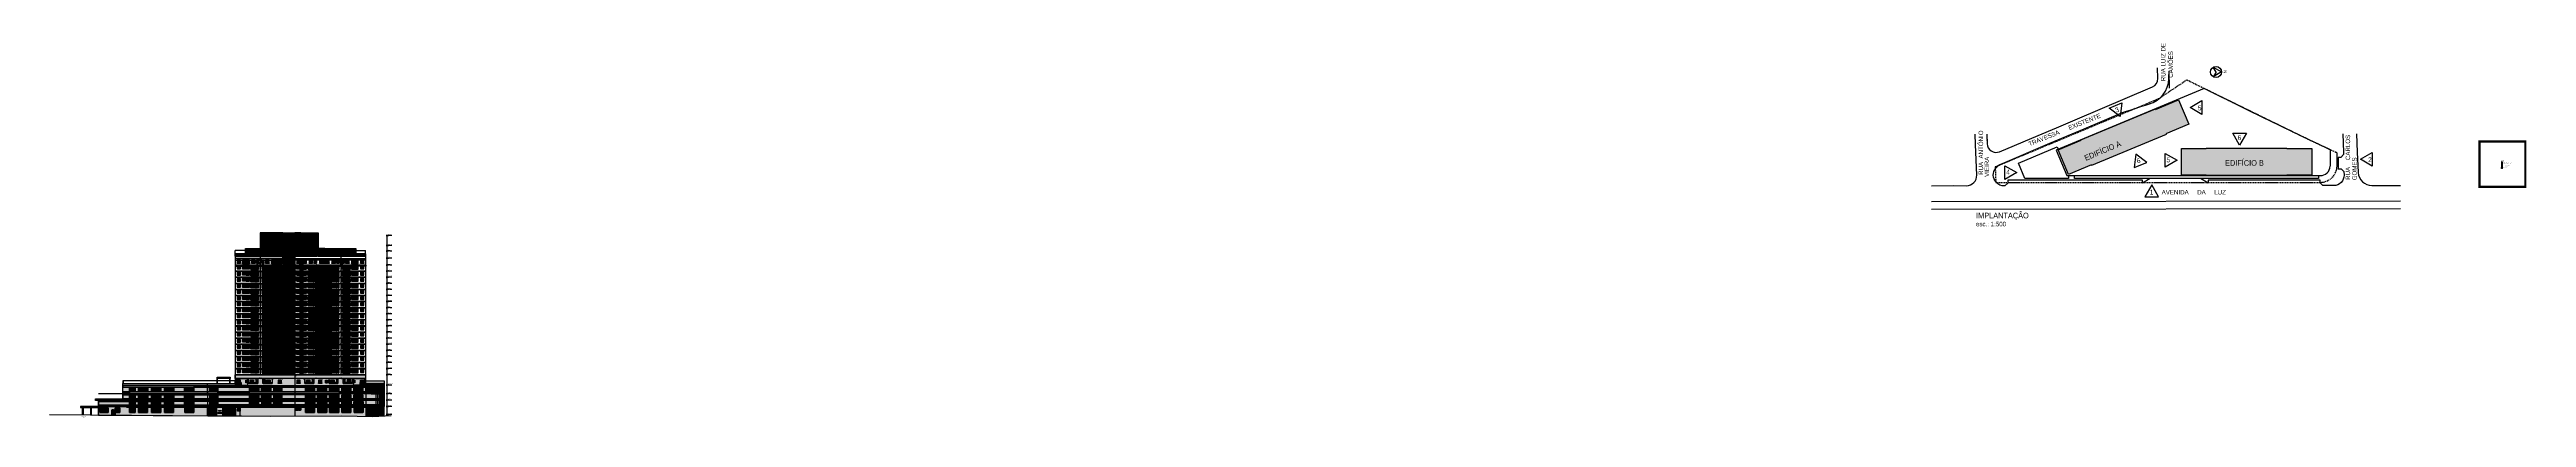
# Model space of a CAD drawing. Header units: metres. Extents: x -8872 to -7768, y 20 to 184.
import ezdxf
from ezdxf.enums import TextEntityAlignment as Align
from ezdxf.xclip import XClip

# ---------------------------------------------------------------- set-up
doc = ezdxf.new("R2010")
doc.units = ezdxf.units.M
doc.header["$XCLIPFRAME"] = 0
doc.linetypes.add('CTE ELEV$0$DASHEDX2', pattern=[1.5, 1, -0.5])
for name, color, linetype in [('ARQ-AUX1', 1, 'Continuous'), ('CTE ELEV$0$.ELE1$0$ARQ-TXT2', 2, 'Continuous'), ('CTE ELEV$0$ARQ- FRISO', 7, 'Continuous'), ('CTE ELEV$0$ARQ-ALV', 4, 'Continuous'), ('CTE ELEV$0$ARQ-AUX', 7, 'Continuous'), ('CTE ELEV$0$ARQ-AUX1', 1, 'Continuous'), ('CTE ELEV$0$ARQ-AUX2', 2, 'Continuous'), ('CTE ELEV$0$ARQ-AUX3', 3, 'Continuous'), ('CTE ELEV$0$ARQ-AUX4', 6, 'Continuous'), ('CTE ELEV$0$ARQ-CAX', 1, 'Continuous'), ('CTE ELEV$0$ARQ-DIM', 2, 'Continuous'), ('CTE ELEV$0$ARQ-HTC', 251, 'Continuous'), ('CTE ELEV$0$ARQ-PRJ', 7, 'CTE ELEV$0$DASHEDX2'), ('CTE ELEV$0$ARQ-SIM', 1, 'Continuous'), ('CTE ELEV$0$ARQ-TXT', 2, 'Continuous'), ('CTE ELEV$0$ARQ-TXT1.', 1, 'Continuous'), ('CTE ELEV$0$ARQ-TXT2.', 2, 'Continuous')]:
    doc.layers.add(name, color=color, linetype=linetype)
doc.layers.add('CTE ELEV$0$.ELE1$0$ARQ-SMB-HTC', color=1, linetype='Continuous', lineweight=5)
for name, color, linetype, true_color in [('CTE ELEV$0$ARQ-REVEST', 7, 'Continuous', 0xc79471), ('CTE ELEV$0$COR CASTANHA', 7, 'Continuous', 0x92725d), ('CTE ELEV$0$COR CINZA FECHADO', 7, 'Continuous', 0x56534e), ('CTE ELEV$0$COR PETUNIA', 7, 'Continuous', 0xe8ecec), ('CTE ELEV$0$COR PLATINA', 7, 'Continuous', 0xa1a6a3), ('CTE ELEV$0$COR-CAIX', 7, 'Continuous', 0x45494e)]:
    doc.layers.add(name, color=color, linetype=linetype, true_color=true_color)
doc.styles.add('CTE ELEV$0$.ELE1$0$Adesa', font='ARIALN.TTF')
doc.styles.add('CTE ELEV$0$Adesa', font='ARIALN.TTF')
doc.styles.add('CTE ELEV$0$Arial', font='arial.ttf')
doc.dimstyles.new('CTE ELEV$0$ADESA 1-0050', dxfattribs={"dimtxt": 0.1, "dimasz": 0.1, "dimexe": 0.05, "dimexo": 0.05, "dimgap": 0.03, "dimtad": 1, "dimdec": 1, "dimlfac": 100, "dimzin": 12, "dimtxsty": 'CTE ELEV$0$Adesa', "dimblk": 'CTE ELEV$0$_DotSmall', "dimcen": 1, "dimdle": 0.05, "dimclrd": 1, "dimclre": 1, "dimclrt": 256, "dimazin": 3, "dimtm": 1e-09, "dimtfac": 1, "dimtdec": 1, "dimtmove": 1, "dimatfit": 0, "dimldrblk": 'CTE ELEV$0$_DotSmall', "dimfxl": 0.8, "dimtvp": 2, "dimtolj": 1, "dimtzin": 0, "dimarcsym": 0})
pattern_1 = [(0, (0.74004, 2.16916), (0, 0.0635), [])]
pattern_2 = [(0, (1.55943, 0.95), (0, 0.09525), [])]
pattern_3 = [(0, (0.39966, 0.95), (0, 0.09525), [])]
pattern_4 = [(0, (8723.23479, -24.8), (0, 0.2032), []), (90, (8723.23479, -24.8), (-0.2032, 0.2032), [0.2032, -0.2032])]
pattern_5 = [(0, (8851.42126, -30.02), (0, 0.2032), []), (90, (8851.42126, -30.02), (-0.2032, 0.2032), [0.2032, -0.2032])]

# ---------------------------------------------------------------- blocks, each defined once
blk = doc.blocks.new('CTE ELEV$0$V P 160x220')
at = {"layer": 'CTE ELEV$0$COR-CAIX'}
h = blk.add_hatch(color=256, dxfattribs=at)
h.dxf.hatch_style = 1
h.paths.add_polyline_path([(0, 2.175), (1.6, 2.175), (1.6, 0), (0, 0)])
h = blk.add_hatch(color=254, dxfattribs=at)
h.dxf.hatch_style = 1
h.paths.add_polyline_path([(0.77, 2.115), (0.06, 2.115), (0.06, 1.1), (0.77, 1.1)])
h.paths.add_polyline_path([(1.54, 2.115), (0.8, 2.115), (0.8, 1.1), (1.54, 1.1)])
h.paths.add_polyline_path([(1.54, 1.07), (0.8, 1.07), (0.8, 0.06), (1.54, 0.06)])
h.paths.add_polyline_path([(0.77, 1.07), (0.06, 1.07), (0.06, 0.06), (0.77, 0.06)])
at = {"layer": 'CTE ELEV$0$ARQ-CAX'}
for p, q in [((0.06, 1.1), (0.77, 1.1)), ((0.06, 1.07), (0.77, 1.07)), ((0.8, 1.1), (1.54, 1.1)), ((0.8, 1.07), (1.54, 1.07))]:
    blk.add_line(p, q, dxfattribs=at)
for points in [[(0, 2.175), (1.6, 2.175), (1.6, 0), (0, 0)], [(0.03, 2.145), (1.57, 2.145), (1.57, 0.03), (0.03, 0.03)]]:
    blk.add_lwpolyline(points, close=True, dxfattribs=at)
for points in [[(0.06, 1.1), (0.06, 2.115), (0.77, 2.115)], [(0.77, 0.06), (0.06, 0.06), (0.06, 1.07)], [(0.77, 2.115), (0.77, 1.1)], [(0.77, 1.07), (0.77, 0.06)], [(0.8, 2.145), (0.8, 0.03)], [(0.8, 2.115), (1.54, 2.115), (1.54, 1.1)], [(1.54, 1.07), (1.54, 0.06), (0.8, 0.06)]]:
    blk.add_lwpolyline(points, dxfattribs=at)
blk = doc.blocks.new('CTE ELEV$0$V P 80x220')
at = {"layer": 'CTE ELEV$0$ARQ-CAX'}
h = blk.add_hatch(dxfattribs=at)
h.set_pattern_fill('LINE', scale=0.02)
h.set_pattern_definition(pattern_1)
h.paths.add_polyline_path([(0.7, 2.1), (0, 2.1), (0, 2), (0.7, 2)])
h.paths.add_polyline_path([(0.7, 0.2), (0.1, 0.2), (0.1, 0), (0.7, 0)])
at = {"layer": 'CTE ELEV$0$COR-CAIX'}
h = blk.add_hatch(color=256, dxfattribs=at)
h.dxf.hatch_style = 1
h.paths.add_polyline_path([(0.8, 0), (0.8, 2.2), (0, 2.2), (0, 0)])
h = blk.add_hatch(color=254, dxfattribs=at)
h.dxf.hatch_style = 1
h.paths.add_polyline_path([(0.7, 1.9), (0.2, 1.9), (0.7, 1.1), (0.7, 1.1)])
h.paths.add_polyline_path([(0.2, 1.9), (0.1, 1.9), (0.1, 1.1), (0.7, 1.1)])
h.paths.add_polyline_path([(0.7, 1), (0.7, 1), (0.7, 1.1), (0.1, 1.1), (0.1, 0.2), (0.2, 0.2)])
h.paths.add_polyline_path([(0.7, 1), (0.2, 0.2), (0.7, 0.2)], flags=17)
at = {"layer": 'CTE ELEV$0$ARQ-CAX'}
for points in [[(0.8, 0), (0.8, 2.2), (0, 2.2), (0, 0)], [(0.7, 2.1), (0, 2.1), (0, 2), (0.7, 2)]]:
    blk.add_lwpolyline(points, close=True, dxfattribs=at)
for points in [[(0.7, 0), (0.7, 2), (0, 2), (0, 0)], [(0.7, 1.1), (0.7, 1.9), (0.1, 1.9), (0.1, 1.1)], [(0.1, 1.1), (0.1, 0)], [(0.1, 1.1), (0.7, 1.1)], [(0.7, 1.1), (0.1, 1.1)], [(0.7, 0.2), (0.1, 0.2)], [(0.1, 0.2), (0.7, 0.2)], [(0.1, 0), (0.7, 0)], [(0.7, 0), (0.7, 1.1)], [(0, 0), (0.8, 0)]]:
    blk.add_lwpolyline(points, dxfattribs=at)
at = {"layer": 'CTE ELEV$0$ARQ-PRJ'}
blk.add_lwpolyline([(0, 2.1), (0.7, 1), (0, 0)], dxfattribs=at)
blk = doc.blocks.new('CTE ELEV$0$V J 150x120')
at = {"layer": 'CTE ELEV$0$COR-CAIX'}
h = blk.add_hatch(color=256, dxfattribs=at)
h.dxf.hatch_style = 1
h.paths.add_polyline_path([(1.5, 1.2), (0, 1.2), (0, 0), (1.5, 0)])
h = blk.add_hatch(color=254, dxfattribs=at)
h.dxf.hatch_style = 1
h.paths.add_polyline_path([(0.7, 1.1), (0.1, 1.1), (0.1, 0.1), (0.7, 0.1)])
h.paths.add_polyline_path([(0.8, 0.1), (1.4, 0.1), (1.4, 1.1), (0.8, 1.1)])
blk.add_lwpolyline([(1.5, 1.2), (0, 1.2), (0, 0), (1.5, 0)], close=True)
blk.add_lwpolyline([(1.5, 1.2), (0, 1.2), (0, 0), (1.5, 0)], close=True)
for points in [[(0.7, 1.1), (0.1, 1.1), (0.1, 0.1), (0.7, 0.1)], [(0.7, 1.1), (0.7, 0.1)], [(0.8, 1.2), (0.8, 0)], [(0.8, 0.1), (1.4, 0.1), (1.4, 1.1), (0.8, 1.1)]]:
    blk.add_lwpolyline(points)
blk = doc.blocks.new('CTE ELEV$0$V J 80x60')
at = {"layer": 'CTE ELEV$0$COR-CAIX'}
h = blk.add_hatch(color=256, dxfattribs=at)
h.dxf.hatch_style = 1
h.paths.add_polyline_path([(0, 1.2), (0.6, 1.2), (0.6, 0), (0, 0)])
h = blk.add_hatch(color=254, dxfattribs=at)
h.dxf.hatch_style = 1
h.paths.add_polyline_path([(0.5, 0.6), (0.1, 0.6), (0.1, 0.1), (0.5, 0.1)])
h.paths.add_polyline_path([(0.1, 1.1), (0.1, 0.6), (0.3, 0.6)], flags=17)
h.paths.add_polyline_path([(0.5, 1.1), (0.5, 1.1), (0.1, 1.1), (0.1, 1.1), (0.3, 0.6), (0.3, 0.6)])
h.paths.add_polyline_path([(0.5, 1.1), (0.3, 0.6), (0.5, 0.6)], flags=17)
at = {"layer": 'CTE ELEV$0$ARQ-CAX', "flags": 128}
for points in [[(0, 1.2), (0.6, 1.2), (0.6, 0), (0, 0)], [(0, 1.2), (0.6, 1.2), (0.6, 0.6), (0, 0.6)], [(0, 1.2), (0.6, 1.2), (0.6, 0), (0, 0)], [(0, 0.6), (0.6, 0.6), (0.6, 0), (0, 0)], [(0.1, 1.1), (0.5, 1.1), (0.5, 0.6), (0.1, 0.6)], [(0.1, 0.6), (0.5, 0.6), (0.5, 0.1), (0.1, 0.1)]]:
    blk.add_lwpolyline(points, close=True, dxfattribs=at)
at = {"layer": 'CTE ELEV$0$ARQ-PRJ'}
blk.add_lwpolyline([(0, 1.2), (0.3, 0.6), (0.6, 1.2)], dxfattribs=at)
blk = doc.blocks.new('CTE ELEV$0$v grd 3.47')
at = {"layer": 'CTE ELEV$0$COR-CAIX'}
h = blk.add_hatch(color=256, dxfattribs=at)
h.dxf.hatch_style = 1
h.paths.add_polyline_path([(-3.5, 0.4), (0, 0.4), (0, 0.5), (-3.5, 0.5)])
h.paths.add_polyline_path([(-3.4, 0.4), (-3.4, 0.4), (-3.4, 0), (-3.4, 0)])
h.paths.add_polyline_path([(-2.3, 0), (-2.3, 0), (-2.3, 0), (-2.3, 0)])
h.paths.add_polyline_path([(-1.2, 0), (-1.1, 0), (-1.1, 0), (-1.2, 0)])
h.paths.add_polyline_path([(-1.2, 0.1), (-0.1, 0.1), (-0.1, 0), (-1.2, 0)])
h.paths.add_polyline_path([(-2.3, 0.1), (-1.2, 0.1), (-1.2, 0), (-2.3, 0)])
h.paths.add_polyline_path([(-1.2, 0.4), (-1.2, 0.4), (-1.2, 0), (-1.2, 0)])
h.paths.add_polyline_path([(-2.3, 0.4), (-2.3, 0.4), (-2.3, 0), (-2.3, 0)])
h.paths.add_polyline_path([(-3.4, 0.1), (-2.3, 0.1), (-2.3, 0), (-3.4, 0)])
h.paths.add_polyline_path([(-3.4, 0), (-3.4, 0), (-3.4, 0), (-3.4, 0)])
h.paths.add_polyline_path([(-0.1, 0), (0, 0), (0, 0), (-0.1, 0)])
h.paths.add_polyline_path([(-0.1, 0.4), (0, 0.4), (0, 0), (-0.1, 0)])
at = {"layer": 'CTE ELEV$0$COR-CAIX', "transparency": 33554610}
h = blk.add_hatch(color=254, dxfattribs=at)
h.dxf.hatch_style = 1
h.paths.add_polyline_path([(-2.3, 0.1), (-2.3, 0.4), (-3.4, 0.4), (-3.4, 0.1)])
h.paths.add_polyline_path([(-1.2, 0.1), (-1.2, 0.4), (-2.3, 0.4), (-2.3, 0.1)])
h.paths.add_polyline_path([(-1.2, 0.1), (-0.1, 0.1), (-0.1, 0.4), (-1.2, 0.4)])
at = {"ltscale": 0.05}
blk.add_lwpolyline([(0, 0.5), (0, 0.4), (-3.5, 0.4), (-3.5, 0.5)], close=True, dxfattribs=at)
for points in [[(-3.4, 0.4), (-3.4, 0.4), (-3.4, 0), (-3.4, 0)], [(-3.4, 0.1), (-2.3, 0.1), (-2.3, 0), (-3.4, 0)], [(-3.4, 0), (-3.4, 0), (-3.4, 0), (-3.4, 0)], [(-2.3, 0.4), (-2.3, 0.4), (-2.3, 0), (-2.3, 0)], [(-2.3, 0.1), (-1.2, 0.1), (-1.2, 0), (-2.3, 0)], [(-2.3, 0), (-2.3, 0), (-2.3, 0), (-2.3, 0)], [(-1.2, 0.4), (-1.2, 0.4), (-1.2, 0), (-1.2, 0)], [(-1.2, 0.1), (-0.1, 0.1), (-0.1, 0), (-1.2, 0)], [(-1.2, 0), (-1.1, 0), (-1.1, 0), (-1.2, 0)], [(-0.1, 0.4), (0, 0.4), (0, 0), (-0.1, 0)], [(-0.1, 0), (0, 0), (0, 0), (-0.1, 0)]]:
    blk.add_lwpolyline(points, close=True)
blk.add_lwpolyline([(-3.4, 0.4), (-0.1, 0.4)])
blk = doc.blocks.new('CTE ELEV$0$vp vento kit')
at = {"layer": 'CTE ELEV$0$ARQ-CAX', "transparency": 33554687}
h = blk.add_hatch(dxfattribs=at)
h.set_pattern_fill('LINE', scale=0.01)
h.set_pattern_definition([(0, (8794.04869, -68.72711), (0, 0.03175), [])])
h.paths.add_polyline_path([(-0.16, 0.16), (-0.01, 0.16), (-0.01, 0.01), (-0.16, 0.01)])
at = {"layer": 'CTE ELEV$0$COR-CAIX', "transparency": 33554687}
h = blk.add_hatch(color=256, dxfattribs=at)
h.dxf.hatch_style = 1
h.paths.add_polyline_path([(-0.17, 0.17), (0, 0.17), (0, 0), (-0.17, 0)])
at = {"layer": 'CTE ELEV$0$ARQ-CAX'}
for points in [[(-0.17, 0.17), (0, 0.17), (0, 0), (-0.17, 0)], [(-0.16, 0.16), (-0.01, 0.16), (-0.01, 0.01), (-0.16, 0.01)]]:
    blk.add_lwpolyline(points, close=True, dxfattribs=at)
blk = doc.blocks.new('CTE ELEV$0$V FR CHAPEU CHINES')
at = {"layer": 'CTE ELEV$0$ARQ-AUX'}
h = blk.add_hatch(color=8, dxfattribs=at)
h.dxf.hatch_style = 1
h.paths.add_polyline_path([(0, 0.3), (-0.1, 0.2), (0.1, 0.2)])
h.paths.add_polyline_path([(0, 0.2), (-0.1, 0.2), (-0.1, 0, 1), (0, 0)])
h.paths.add_polyline_path([(0, 0.2), (0, 0.2), (0, 0.2), (0, 0.2)])
h.paths.add_polyline_path([(-0.1, 0.2), (-0.1, 0.2), (-0.1, 0.2), (-0.1, 0.2)])
h.paths.add_polyline_path([(0.1, 0.2), (0.1, 0.2), (0, 0.2), (0, 0.2)])
at = {"layer": 'CTE ELEV$0$ARQ-CAX'}
for p, q in [((0, 0.2), (-0.1, 0.2)), ((-0.1, 0.2), (-0.1, 0)), ((0, 0), (0, 0.2))]:
    blk.add_line(p, q, dxfattribs=at)
for points in [[(0, 0.3), (-0.1, 0.2)], [(-0.1, 0.2), (-0.1, 0.2)], [(-0.1, 0.2), (-0.1, 0.2)], [(0, 0.3), (0.1, 0.2)], [(0, 0.2), (0.1, 0.2)], [(0, 0.2), (0.1, 0.2)]]:
    blk.add_lwpolyline(points, dxfattribs=at)
at = {"layer": 'CTE ELEV$0$ARQ-CAX', "elevation": 0}
for points in [[(-0.1, 0.2), (0.1, 0.2)], [(0, 0.2), (0, 0.2)], [(0, 0.2), (0, 0.2)]]:
    blk.add_lwpolyline(points, dxfattribs=at)
at = {"layer": 'CTE ELEV$0$ARQ-CAX'}
blk.add_arc((0, 0), 0.04, 180, 0, dxfattribs=at)
blk = doc.blocks.new('CTE ELEV$0$elev 1 tipo')
h = blk.add_hatch(color=256)
h.dxf.hatch_style = 1
h.paths.add_polyline_path([(6.9, 2.2), (10.4, 2.2), (10.4, 2.7), (6.9, 2.7)])
h = blk.add_hatch(color=256)
h.dxf.hatch_style = 1
h.paths.add_polyline_path([(12, 2.2), (15.5, 2.2), (15.5, 2.7), (12, 2.7)])
h = blk.add_hatch(color=256)
h.dxf.hatch_style = 1
h.paths.add_polyline_path([(32.5, 2.2), (36, 2.2), (36, 2.7), (32.5, 2.7)])
h = blk.add_hatch(color=256)
h.dxf.hatch_style = 1
h.paths.add_polyline_path([(42.7, 2.2), (46.2, 2.2), (46.2, 2.7), (42.7, 2.7)])
h = blk.add_hatch(color=256)
h.dxf.hatch_style = 1
h.paths.add_polyline_path([(47.8, 2.2), (51.2, 2.2), (51.2, 2.7), (47.8, 2.7)])
at = {"layer": 'CTE ELEV$0$COR CINZA FECHADO'}
h = blk.add_hatch(color=256, dxfattribs=at)
h.dxf.hatch_style = 1
h.paths.add_polyline_path([(6.4, 2.3), (3.3, 2.3), (3.3, 0.9), (6.4, 0.9)])
h.paths.add_polyline_path([(3.4, 1), (3.4, 2.2), (4, 2.2), (6.3, 2.2), (6.3, 1), (4.8, 1)], flags=16)
h.paths.add_polyline_path([(4.8, 1), (4.8, 2.2), (6.3, 2.2), (6.3, 1)], flags=0)
h.paths.add_polyline_path([(4.8, 1.1), (4.8, 2.1), (5.5, 2.1), (5.5, 1.1)], flags=0)
h.paths.add_polyline_path([(4, 1), (3.5, 1), (3.5, 1.6), (3.5, 2.2), (4, 2.2)], flags=0)
h.paths.add_polyline_path([(4, 1.1), (3.5, 1.1), (3.5, 1.6), (4, 1.6)], flags=0)
h.paths.add_polyline_path([(4, 1.6), (3.5, 1.6), (3.5, 2.2), (4, 2.2)], flags=0)
h.paths.add_polyline_path([(4, 1.7), (3.7, 1.7), (3.7, 1.6), (3.7, 1.7), (3.5, 1.7), (3.5, 2.1), (4, 2.1)], flags=0)
h.paths.add_polyline_path([(5.5, 2.1), (6.2, 2.1), (6.2, 1.1), (5.5, 1.1)], flags=0)
h = blk.add_hatch(color=256, dxfattribs=at)
h.dxf.hatch_style = 1
h.paths.add_polyline_path([(4.8, 2.2), (4, 2.2), (4, 1), (4.8, 1)])
h = blk.add_hatch(color=256, dxfattribs=at)
h.dxf.hatch_style = 1
h.paths.add_polyline_path([(20.8, 2.3), (16.2, 2.3), (16.2, 0.9), (20.8, 0.9)])
h.paths.add_polyline_path([(16.3, 1), (16.3, 2.2), (17.8, 2.2), (20.7, 2.2), (20.7, 1), (19.2, 1)], flags=16)
h.paths.add_polyline_path([(17.8, 1), (16.3, 1), (16.3, 2.2), (17.8, 2.2)], flags=0)
h.paths.add_polyline_path([(17.8, 1.1), (17.1, 1.1), (17.1, 2.1), (17.8, 2.1)], flags=0)
h.paths.add_polyline_path([(19.2, 1), (19.2, 2.2), (20.6, 2.2), (20.6, 1)], flags=0)
h.paths.add_polyline_path([(19.2, 1.1), (19.2, 2.1), (19.9, 2.1), (19.9, 1.1)], flags=0)
h.paths.add_polyline_path([(17, 1.1), (16.4, 1.1), (16.4, 2.1), (17, 2.1)], flags=0)
h.paths.add_polyline_path([(19.9, 2.1), (20.6, 2.1), (20.6, 1.1), (19.9, 1.1)], flags=0)
h.paths.add_polyline_path([(19.2, 2.2), (17.8, 2.2), (17.8, 1), (19.2, 1)], flags=0)
h = blk.add_hatch(color=256, dxfattribs=at)
h.dxf.hatch_style = 1
h.paths.add_polyline_path([(19.2, 2.2), (17.8, 2.2), (17.8, 1), (19.2, 1)])
at = {"layer": 'CTE ELEV$0$COR CINZA FECHADO', "transparency": 33554687}
h = blk.add_hatch(color=256, dxfattribs=at)
h.dxf.hatch_style = 1
h.paths.add_polyline_path([(21.2, 0), (26.5, 0), (26.5, 2.7), (21.2, 2.7)])
at = {"layer": 'CTE ELEV$0$COR CINZA FECHADO'}
h = blk.add_hatch(color=256, dxfattribs=at)
h.dxf.hatch_style = 1
h.paths.add_polyline_path([(28.9, 2.3), (27.3, 2.3), (27.3, 2.2), (27.3, 0.9), (27.4, 0.9), (28.9, 0.9), (28.9, 1), (27.4, 1), (27.4, 2.2), (28.9, 2.2)])
h = blk.add_hatch(color=256, dxfattribs=at)
h.dxf.hatch_style = 1
h.paths.add_polyline_path([(30.2, 2.7), (28.9, 2.7), (28.9, 0), (30.2, 0)])
h = blk.add_hatch(color=256, dxfattribs=at)
h.dxf.hatch_style = 1
h.paths.add_polyline_path([(31.8, 2.3), (30.2, 2.3), (30.2, 2.2), (31.7, 2.2), (31.7, 1), (30.2, 1), (30.2, 0.9), (31.7, 0.9), (31.8, 0.9), (31.8, 2.2)])
h = blk.add_hatch(color=256, dxfattribs=at)
h.dxf.hatch_style = 1
h.paths.add_polyline_path([(41.9, 2.3), (37.4, 2.3), (37.4, 0.9), (41.9, 0.9)])
h.paths.add_polyline_path([(37.5, 1), (37.5, 2.2), (39, 2.2), (41.8, 2.2), (41.8, 1), (40.3, 1)], flags=16)
h.paths.add_polyline_path([(39, 1), (37.5, 1), (37.5, 2.2), (39, 2.2)], flags=0)
h.paths.add_polyline_path([(38.9, 1.1), (38.2, 1.1), (38.2, 2.1), (38.9, 2.1)], flags=0)
h.paths.add_polyline_path([(40.4, 1), (40.4, 2.2), (41.8, 2.2), (41.8, 1)], flags=0)
h.paths.add_polyline_path([(40.4, 1.1), (40.4, 2.1), (41, 2.1), (41, 1.1)], flags=0)
h.paths.add_polyline_path([(38.2, 1.1), (37.6, 1.1), (37.6, 2.1), (38.2, 2.1)], flags=0)
h.paths.add_polyline_path([(41.1, 2.1), (41.8, 2.1), (41.8, 1.1), (41.1, 1.1)], flags=0)
h = blk.add_hatch(color=256, dxfattribs=at)
h.dxf.hatch_style = 1
h.paths.add_polyline_path([(40.3, 2.2), (39, 2.2), (39, 1), (40.3, 1)])
h = blk.add_hatch(color=256, dxfattribs=at)
h.dxf.hatch_style = 1
h.paths.add_polyline_path([(54.8, 2.3), (51.8, 2.3), (51.8, 0.9), (54.8, 0.9)])
h.paths.add_polyline_path([(54.7, 2.2), (54.7, 1), (54.1, 1), (51.9, 1), (51.9, 2.2), (53.4, 2.2)], flags=16)
h.paths.add_polyline_path([(53.3, 2.2), (53.3, 1), (51.9, 1), (51.9, 2.2)], flags=0)
h.paths.add_polyline_path([(53.3, 2.1), (53.3, 1.1), (52.6, 1.1), (52.6, 2.1)], flags=0)
h.paths.add_polyline_path([(54.1, 2.2), (54.7, 2.2), (54.7, 1), (54.1, 1), (54.1, 1.6)], flags=0)
h.paths.add_polyline_path([(54.1, 2.2), (54.7, 2.2), (54.7, 1.6), (54.1, 1.6)], flags=0)
h.paths.add_polyline_path([(54.2, 2.1), (54.7, 2.1), (54.7, 1.7), (54.4, 1.7), (54.4, 1.6), (54.4, 1.7), (54.2, 1.7)], flags=0)
h.paths.add_polyline_path([(54.2, 1.6), (54.7, 1.6), (54.7, 1.1), (54.2, 1.1)], flags=0)
h.paths.add_polyline_path([(52.6, 2.1), (52.6, 1.1), (51.9, 1.1), (51.9, 2.1)], flags=0)
h = blk.add_hatch(color=256, dxfattribs=at)
h.dxf.hatch_style = 1
h.paths.add_polyline_path([(54.1, 2.2), (53.4, 2.2), (53.4, 1), (54.1, 1)])
at = {"layer": 'CTE ELEV$0$COR PLATINA', "transparency": 33554687}
h = blk.add_hatch(color=256, dxfattribs=at)
h.dxf.hatch_style = 1
h.paths.add_polyline_path([(15.5, 2.3), (21.2, 2.3), (21.2, 0), (15.5, 0)])
h = blk.add_hatch(color=256, dxfattribs=at)
h.dxf.hatch_style = 1
h.paths.add_polyline_path([(36, 2.3), (42.7, 2.3), (42.7, 0), (36, 0)])
for points in [[(6.9, 2.2), (10.4, 2.2), (10.4, 2.7), (6.9, 2.7)], [(12, 2.2), (15.5, 2.2), (15.5, 2.7), (12, 2.7)], [(42.7, 2.2), (46.2, 2.2), (46.2, 2.7), (42.7, 2.7)]]:
    blk.add_lwpolyline(points, close=True)
at = {"elevation": 0}
for points in [[(32.5, 2.2), (36, 2.2), (36, 2.7), (32.5, 2.7)], [(47.8, 2.2), (51.2, 2.2), (51.2, 2.7), (47.8, 2.7)]]:
    blk.add_lwpolyline(points, close=True, dxfattribs=at)
at = {"layer": 'CTE ELEV$0$ARQ- FRISO', "elevation": 0}
blk.add_lwpolyline([(0, 2.7), (58.1, 2.7)], dxfattribs=at)
at = {"layer": 'CTE ELEV$0$ARQ- FRISO'}
blk.add_lwpolyline([(58.1, 0), (0, 0)], dxfattribs=at)
at = {"layer": 'CTE ELEV$0$ARQ-AUX1', "elevation": 0}
for points in [[(9.5, 0.7), (9.5, 2.2)], [(12.8, 0.7), (12.8, 2.2)], [(35.2, 0.7), (35.2, 2.2)], [(45.3, 0.7), (45.3, 2.2)], [(48.6, 0.7), (48.6, 2.2)]]:
    blk.add_lwpolyline(points, dxfattribs=at)
at = {"layer": 'CTE ELEV$0$ARQ-AUX2'}
for p, q in [((0, 2.7, 0), (0, 0)), ((58.1, 2.7, 0), (58.1, 0))]:
    blk.add_line(p, q, dxfattribs=at)
blk.add_lwpolyline([(6.9, 2.2), (10.4, 2.2), (10.4, 0.7), (6.9, 0.7)], close=True, dxfattribs=at)
at = {"layer": 'CTE ELEV$0$ARQ-AUX2', "elevation": 0}
blk.add_lwpolyline([(47.8, 2.2), (51.2, 2.2), (51.2, 0.7), (47.8, 0.7)], close=True, dxfattribs=at)
at = {"layer": 'CTE ELEV$0$ARQ-AUX3'}
for p, q in [((11.1, 2.7, 0), (11.1, 0)), ((26.5, 2.7, 0), (26.5, 0, 0)), ((26.6, 2.7, 0), (26.6, 0, 0)), ((47.1, 2.7, 0), (47.1, 0))]:
    blk.add_line(p, q, dxfattribs=at)
for points in [[(12, 2.2), (15.5, 2.2), (15.5, 0.7), (12, 0.7)], [(42.7, 2.2), (46.2, 2.2), (46.2, 0.7), (42.7, 0.7)]]:
    blk.add_lwpolyline(points, close=True, dxfattribs=at)
at = {"layer": 'CTE ELEV$0$ARQ-AUX3', "elevation": 0}
blk.add_lwpolyline([(32.5, 2.2), (36, 2.2), (36, 0.7), (32.5, 0.7)], close=True, dxfattribs=at)
at = {"layer": 'CTE ELEV$0$COR CINZA FECHADO'}
for points in [[(3.3, 2.3), (6.4, 2.3), (6.4, 0.9), (3.3, 0.9)], [(3.4, 2.2), (6.3, 2.2), (6.3, 1), (3.4, 1)], [(16.2, 2.3), (20.8, 2.3), (20.8, 0.9), (16.2, 0.9)], [(16.3, 2.2), (20.7, 2.2), (20.7, 1), (16.3, 1)], [(28.9, 2.2), (27.4, 2.2), (27.4, 1), (28.9, 1), (28.9, 0.9), (27.4, 0.9), (27.3, 0.9), (27.3, 2.2), (27.3, 2.3), (28.9, 2.3)], [(28.9, 2.7), (30.2, 2.7), (30.2, 0), (28.9, 0)], [(30.2, 2.2), (31.7, 2.2), (31.7, 1), (30.2, 1), (30.2, 0.9), (31.7, 0.9), (31.8, 0.9), (31.8, 2.2), (31.8, 2.3), (30.2, 2.3)], [(37.4, 2.3), (41.9, 2.3), (41.9, 0.9), (37.4, 0.9)], [(37.5, 2.2), (41.8, 2.2), (41.8, 1), (37.5, 1)], [(54.8, 2.3), (51.8, 2.3), (51.8, 0.9), (54.8, 0.9)], [(54.7, 2.2), (51.9, 2.2), (51.9, 1), (54.7, 1)]]:
    blk.add_lwpolyline(points, close=True, dxfattribs=at)
at = {"layer": 'CTE ELEV$0$COR CINZA FECHADO', "elevation": 0}
blk.add_lwpolyline([(21.2, 0), (26.5, 0), (26.5, 2.7), (21.2, 2.7)], close=True, dxfattribs=at)
at = {"layer": 'CTE ELEV$0$COR PLATINA'}
blk.add_lwpolyline([(15.5, 2.3), (21.2, 2.3), (21.2, 0), (15.5, 0)], close=True, dxfattribs=at)
at = {"layer": 'CTE ELEV$0$COR PLATINA', "elevation": 0}
blk.add_lwpolyline([(36, 2.3), (42.7, 2.3), (42.7, 0), (36, 0)], close=True, dxfattribs=at)
at = {"layer": 'CTE ELEV$0$ARQ-AUX1', "xscale": -1}
for p in [(10.7, 2.4, 0), (11.6, 2.4, 0), (46.5, 2.4, 0), (47.4, 2.4, 0)]:
    blk.add_blockref('CTE ELEV$0$V FR CHAPEU CHINES', p, dxfattribs=at)
at = {"layer": 'CTE ELEV$0$ARQ-AUX2'}
blk.add_blockref('CTE ELEV$0$v grd 3.47', (10.4, 0.7, 0), dxfattribs=at)
at = {"layer": 'CTE ELEV$0$ARQ-AUX2', "xscale": -1}
blk.add_blockref('CTE ELEV$0$v grd 3.47', (47.8, 0.7, 0), dxfattribs=at)
at = {"layer": 'CTE ELEV$0$ARQ-AUX3', "xscale": -1}
blk.add_blockref('CTE ELEV$0$v grd 3.47', (12, 0.7, 0), dxfattribs=at)
at = {"layer": 'CTE ELEV$0$ARQ-AUX3'}
for p in [(36, 0.7, 0), (46.2, 0.7, 0)]:
    blk.add_blockref('CTE ELEV$0$v grd 3.47', p, dxfattribs=at)
at = {"layer": 'CTE ELEV$0$ARQ-CAX'}
for name, p in [('CTE ELEV$0$V J 150x120', (0.8, 1, 0)), ('CTE ELEV$0$V J 80x60', (3.4, 1)), ('CTE ELEV$0$V J 150x120', (4.8, 1)), ('CTE ELEV$0$vp vento kit', (10, 2.4, 0)), ('CTE ELEV$0$vp vento kit', (12.4, 2.4, 0)), ('CTE ELEV$0$V J 150x120', (16.3, 1)), ('CTE ELEV$0$vp vento kit', (18.6, 2.4, 0)), ('CTE ELEV$0$vp vento kit', (19, 2.4, 0)), ('CTE ELEV$0$V J 150x120', (19.2, 1)), ('CTE ELEV$0$V J 150x120', (27.4, 1)), ('CTE ELEV$0$vp vento kit', (29.2, 2.4, 0)), ('CTE ELEV$0$vp vento kit', (29.6, 2.4, 0)), ('CTE ELEV$0$V J 150x120', (30.2, 1)), ('CTE ELEV$0$vp vento kit', (35.7, 2.4, 0)), ('CTE ELEV$0$V J 150x120', (37.5, 1)), ('CTE ELEV$0$V J 150x120', (40.3, 1)), ('CTE ELEV$0$vp vento kit', (45.8, 2.4, 0)), ('CTE ELEV$0$vp vento kit', (48.2, 2.4, 0)), ('CTE ELEV$0$V J 150x120', (51.9, 1)), ('CTE ELEV$0$V J 80x60', (54.1, 1)), ('CTE ELEV$0$V J 150x120', (55.9, 1))]:
    blk.add_blockref(name, p, dxfattribs=at)
ref = blk.add_blockref('CTE ELEV$0$V P 160x220', (7.5, 0), dxfattribs=at)
XClip(ref).set_block_clipping_path([(0, 0.6899998826), (1.6, 2.2)])
ref = blk.add_blockref('CTE ELEV$0$V P 80x220', (9.5, 0), dxfattribs=at)
XClip(ref).set_block_clipping_path([(-0.0288715287, 0.6931708703), (0.923247608, 2.2235433011)])
ref = blk.add_blockref('CTE ELEV$0$V P 80x220', (12.8, 0), dxfattribs=dict(at, xscale=-1))
XClip(ref).set_block_clipping_path([(-0.1763113421, 0.6899477734), (0.8362995516, 2.2707315126)])
ref = blk.add_blockref('CTE ELEV$0$V P 160x220', (13.4, 0), dxfattribs=at)
XClip(ref).set_block_clipping_path([(0, 0.6899985581), (1.6, 2.2)])
ref = blk.add_blockref('CTE ELEV$0$V P 160x220', (33, 0), dxfattribs=at)
XClip(ref).set_block_clipping_path([(0, 0.6899998826), (1.6, 2.2)])
ref = blk.add_blockref('CTE ELEV$0$V P 80x220', (35.2, 0), dxfattribs=at)
XClip(ref).set_block_clipping_path([(-0.0939355897, 0.6899490979), (0.822022058, 2.243830296)])
ref = blk.add_blockref('CTE ELEV$0$V P 160x220', (43.2, 0), dxfattribs=at)
XClip(ref).set_block_clipping_path([(0, 0.6899998826), (1.6, 2.2)])
ref = blk.add_blockref('CTE ELEV$0$V P 80x220', (45.3, 0), dxfattribs=at)
XClip(ref).set_block_clipping_path([(-0.0265978009, 0.689948891), (0.9044926166, 2.2352001819)])
ref = blk.add_blockref('CTE ELEV$0$V P 80x220', (48.6, 0), dxfattribs=dict(at, xscale=-1))
XClip(ref).set_block_clipping_path([(-0.1366542551, 0.6899490979), (0.9583029803, 2.3164235257)])
ref = blk.add_blockref('CTE ELEV$0$V P 160x220', (49, 0), dxfattribs=at)
XClip(ref).set_block_clipping_path([(0, 0.6899998826), (1.6, 2.2)])
blk = doc.blocks.new('CTE ELEV$0$V BAND INF 150x40')
at = {"layer": 'CTE ELEV$0$COR-CAIX'}
h = blk.add_hatch(color=256, dxfattribs=at)
h.dxf.hatch_style = 1
h.paths.add_polyline_path([(0, 0), (1.5, 0), (1.5, -0.3), (0, -0.3)])
h = blk.add_hatch(color=254, dxfattribs=at)
h.dxf.hatch_style = 1
h.paths.add_polyline_path([(0.72, -0.24), (0.72, -0.06), (0.06, -0.06), (0.06, -0.24)])
h.paths.add_polyline_path([(0.75, -0.24), (1.44, -0.24), (1.44, -0.06), (0.75, -0.06)])
at = {"layer": 'CTE ELEV$0$ARQ-CAX'}
for points in [[(0, 0), (1.5, 0), (1.5, -0.3), (0, -0.3)], [(0.03, -0.03), (1.47, -0.03), (1.47, -0.27), (0.03, -0.27)]]:
    blk.add_lwpolyline(points, close=True, dxfattribs=at)
for points in [[(0.72, -0.24), (0.06, -0.24), (0.06, -0.06), (0.72, -0.06)], [(0.72, -0.06), (0.72, -0.24)], [(0.75, -0.06), (1.44, -0.06), (1.44, -0.24), (0.75, -0.24)], [(0.75, -0.06), (0.75, -0.24)]]:
    blk.add_lwpolyline(points, dxfattribs=at)
blk = doc.blocks.new('CTE ELEV$0$V J 160x120')
at = {"layer": 'CTE ELEV$0$COR-CAIX'}
h = blk.add_hatch(color=256, dxfattribs=at)
h.dxf.hatch_style = 1
h.paths.add_polyline_path([(1.6, 1.2), (0, 1.2), (0, 0), (1.6, 0)])
h = blk.add_hatch(color=254, dxfattribs=at)
h.dxf.hatch_style = 1
h.paths.add_polyline_path([(0.8, 1.1), (0.1, 1.1), (0.1, 0.1), (0.8, 0.1)])
h.paths.add_polyline_path([(1.5, 1.1), (0.8, 1.1), (0.8, 0.1), (1.5, 0.1)])
at = {"layer": 'CTE ELEV$0$ARQ-CAX'}
blk.add_lwpolyline([(1.6, 1.2), (0, 1.2), (0, 0), (1.6, 0)], close=True, dxfattribs=at)
blk.add_lwpolyline([(1.6, 1.2), (0, 1.2), (0, 0), (1.6, 0)], close=True, dxfattribs=at)
for points in [[(0.8, 1.1), (0.1, 1.1), (0.1, 0.1), (0.8, 0.1)], [(0.8, 1.2), (0.8, 0)], [(0.8, 0.1), (1.5, 0.1), (1.5, 1.1), (0.8, 1.1)], [(0.8, 1.1), (0.8, 0.1)]]:
    blk.add_lwpolyline(points, dxfattribs=at)
blk = doc.blocks.new('CTE ELEV$0$V BAND INF 160x40')
at = {"layer": 'CTE ELEV$0$COR-CAIX'}
h = blk.add_hatch(color=256, dxfattribs=at)
h.dxf.hatch_style = 1
h.paths.add_polyline_path([(0, 0), (1.6, 0), (1.6, -0.3), (0, -0.3)])
h = blk.add_hatch(color=254, dxfattribs=at)
h.dxf.hatch_style = 1
h.paths.add_polyline_path([(0.77, -0.24), (0.77, -0.06), (0.06, -0.06), (0.06, -0.24)])
h.paths.add_polyline_path([(1.54, -0.24), (1.54, -0.06), (0.8, -0.06), (0.8, -0.24)])
at = {"layer": 'CTE ELEV$0$ARQ-CAX'}
for points in [[(0, 0), (1.6, 0), (1.6, -0.3), (0, -0.3)], [(0.03, -0.03), (1.57, -0.03), (1.57, -0.27), (0.03, -0.27)]]:
    blk.add_lwpolyline(points, close=True, dxfattribs=at)
for points in [[(0.77, -0.24), (0.06, -0.24), (0.06, -0.06), (0.77, -0.06)], [(0.77, -0.06), (0.77, -0.24)], [(0.8, -0.06), (1.54, -0.06), (1.54, -0.24), (0.8, -0.24)], [(0.8, -0.06), (0.8, -0.24)]]:
    blk.add_lwpolyline(points, dxfattribs=at)
blk = doc.blocks.new('CTE ELEV$0$v grd 156')
at = {"layer": 'CTE ELEV$0$COR-CAIX'}
h = blk.add_hatch(color=256, dxfattribs=at)
h.dxf.hatch_style = 1
h.paths.add_polyline_path([(-0.7, 0.1), (-1.3, 0.1), (-1.3, 0), (-0.7, 0)])
h.paths.add_polyline_path([(-0.7, 0), (-0.7, 0), (-0.7, 0), (-0.7, 0)])
h.paths.add_polyline_path([(-0.7, 0.4), (-0.7, 0.4), (-0.7, 0), (-0.7, 0)])
h.paths.add_polyline_path([(-1.4, 0), (-1.3, 0), (-1.3, 0), (-1.4, 0)])
h.paths.add_polyline_path([(-0.1, 0), (0, 0), (0, 0), (-0.1, 0)])
h.paths.add_polyline_path([(-0.7, 0.1), (-0.1, 0.1), (-0.1, 0), (-0.7, 0)])
h.paths.add_polyline_path([(-0.1, 0.4), (0, 0.4), (0, 0), (-0.1, 0)])
h.paths.add_polyline_path([(-1.4, 0.4), (-1.3, 0.4), (-1.3, 0), (-1.4, 0)])
h.paths.add_polyline_path([(0, 0.5), (0, 0.4), (-1.4, 0.4), (-1.4, 0.5)])
at = {"layer": 'CTE ELEV$0$COR-CAIX', "transparency": 33554610}
h = blk.add_hatch(color=254, dxfattribs=at)
h.dxf.hatch_style = 1
h.paths.add_polyline_path([(-0.7, 0.1), (-0.7, 0.4), (-1.3, 0.4), (-1.3, 0.1)])
h.paths.add_polyline_path([(-0.7, 0.1), (-0.1, 0.1), (-0.1, 0.4), (-0.7, 0.4)])
at = {"ltscale": 0.05}
blk.add_lwpolyline([(0, 0.5), (0, 0.4), (-1.4, 0.4), (-1.4, 0.5)], close=True, dxfattribs=at)
for points in [[(-1.4, 0.4), (-1.3, 0.4), (-1.3, 0), (-1.4, 0)], [(-1.4, 0), (-1.3, 0), (-1.3, 0), (-1.4, 0)], [(-0.7, 0.1), (-1.3, 0.1), (-1.3, 0), (-0.7, 0)], [(-0.7, 0.4), (-0.7, 0.4), (-0.7, 0), (-0.7, 0)], [(-0.7, 0.1), (-0.1, 0.1), (-0.1, 0), (-0.7, 0)], [(-0.7, 0), (-0.7, 0), (-0.7, 0), (-0.7, 0)], [(-0.1, 0.4), (0, 0.4), (0, 0), (-0.1, 0)], [(-0.1, 0), (0, 0), (0, 0), (-0.1, 0)]]:
    blk.add_lwpolyline(points, close=True)
blk = doc.blocks.new('CTE ELEV$0$gradil dupl inf 2')
h = blk.add_hatch()
h.set_pattern_fill('ANSI31', color=255)
h.paths.add_polyline_path([(-1, 0.3), (-1, 0.3), (-1, 0), (-1, 0)])
h.paths.add_polyline_path([(-0.2, 0.4), (-0.2, 0.3), (-1, 0.3), (-1, 0.4)])
h.paths.add_polyline_path([(-1, 0), (-1, 0), (-1, 0), (-1, 0)])
h.paths.add_polyline_path([(-1, 0.1), (-0.2, 0.1), (-0.2, 0), (-1, 0)])
h.paths.add_polyline_path([(-0.2, 0), (-0.2, 0), (-0.2, 0), (-0.2, 0)])
h.paths.add_polyline_path([(-0.2, 0.3), (-0.2, 0.3), (-0.2, 0), (-0.2, 0)])
h.paths.add_polyline_path([(0, 0), (0, 1.6), (-0.2, 1.6), (-0.2, 0)])
at = {"transparency": 33554610}
h = blk.add_hatch(color=254, dxfattribs=at)
h.dxf.hatch_style = 1
h.paths.add_polyline_path([(-0.1, 0.4), (-1, 0.4), (-1, 0.1), (-0.1, 0.1)])
at = {"layer": 'CTE ELEV$0$COR-CAIX'}
h = blk.add_hatch(color=256, dxfattribs=at)
h.dxf.hatch_style = 1
h.paths.add_polyline_path([(-1, 0), (-1, 0), (-1, 0), (-1, 0)])
h.paths.add_polyline_path([(-0.1, 0), (0, 0), (0, 0), (-0.1, 0)])
h.paths.add_polyline_path([(-1, 0.1), (-0.1, 0.1), (-0.1, 0), (-1, 0)])
h.paths.add_polyline_path([(-0.1, 0.4), (0, 0.4), (0, 0), (-0.1, 0)])
h.paths.add_polyline_path([(-1, 0.4), (-1, 0.4), (-1, 0), (-1, 0)])
h.paths.add_polyline_path([(0, 0.5), (0, 0.4), (-1, 0.4), (-1, 0.5)])
at = {"ltscale": 0.05}
blk.add_lwpolyline([(0, 0.5), (0, 0.4), (-1, 0.4), (-1, 0.5)], close=True, dxfattribs=at)
for points in [[(-1, 0.4), (-1, 0.4), (-1, 0), (-1, 0)], [(-1, 0.1), (-0.1, 0.1), (-0.1, 0), (-1, 0)], [(-1, 0), (-1, 0), (-1, 0), (-1, 0)], [(-0.1, 0.4), (0, 0.4), (0, 0), (-0.1, 0)], [(-0.1, 0), (0, 0), (0, 0), (-0.1, 0)]]:
    blk.add_lwpolyline(points, close=True)
blk = doc.blocks.new('CTE ELEV$0$elev 1 dupl inf')
at = {"layer": 'CTE ELEV$0$COR CINZA FECHADO', "transparency": 33554687}
h = blk.add_hatch(color=256, dxfattribs=at)
h.dxf.hatch_style = 1
h.paths.add_polyline_path([(21.2, 2.9), (0, 2.9), (0, 2.2), (9.5, 2.2), (9.5, 2.2), (10.9, 2.2), (10.9, 2.2), (11.8, 2.2), (11.8, 2.2), (12.8, 2.2), (12.8, 2.2), (21.2, 2.2)])
h = blk.add_hatch(color=256, dxfattribs=at)
h.dxf.hatch_style = 1
h.paths.add_polyline_path([(3.3, 2.3), (6.4, 2.3), (6.4, 0.6), (3.3, 0.6)])
h.paths.add_polyline_path([(3.4, 2.2), (6.3, 2.2), (6.3, 0.7), (3.4, 0.7)], flags=16)
h = blk.add_hatch(color=256, dxfattribs=at)
h.dxf.hatch_style = 1
h.paths.add_polyline_path([(4.8, 2.2), (4, 2.2), (4, 1), (3.4, 1), (3.4, 0.7), (4.8, 0.7), (4.8, 1)])
h = blk.add_hatch(color=256, dxfattribs=at)
h.dxf.hatch_style = 1
h.paths.add_polyline_path([(16.2, 2.3), (20.8, 2.3), (20.8, 0.6), (16.2, 0.6)])
h = blk.add_hatch(color=256, dxfattribs=at)
h.dxf.hatch_style = 1
h.paths.add_polyline_path([(21.2, 0), (26.5, 0), (26.5, 2.9), (21.2, 2.9)])
h = blk.add_hatch(color=256, dxfattribs=at)
h.dxf.hatch_style = 1
h.paths.add_polyline_path([(26.6, 2.9), (58.1, 2.9), (58.1, 2.2), (48.6, 2.2), (48.6, 2.2), (47.2, 2.2), (47.2, 2.2), (46.4, 2.2), (46.4, 2.2), (45.3, 2.2), (45.3, 2.2), (36.2, 2.2), (36.2, 2.2), (35.2, 2.2), (35.2, 2.2), (26.6, 2.2)])
h = blk.add_hatch(color=256, dxfattribs=at)
h.dxf.hatch_style = 1
h.paths.add_polyline_path([(28.9, 2.2), (30.2, 2.2), (30.2, 0.7), (28.9, 0.7)])
h = blk.add_hatch(color=256, dxfattribs=at)
h.dxf.hatch_style = 1
h.paths.add_polyline_path([(39, 2.2), (40.3, 2.2), (40.3, 0.7), (39, 0.7)])
h = blk.add_hatch(color=256, dxfattribs=at)
h.dxf.hatch_style = 1
h.paths.add_polyline_path([(54.8, 2.3), (51.8, 2.3), (51.8, 0.6), (54.8, 0.6)])
at = {"layer": 'CTE ELEV$0$ARQ- FRISO', "elevation": 0}
blk.add_lwpolyline([(0, 2.9), (58.1, 2.9)], dxfattribs=at)
at = {"layer": 'CTE ELEV$0$ARQ- FRISO'}
blk.add_lwpolyline([(58.1, 0), (0, 0)], dxfattribs=at)
at = {"layer": 'CTE ELEV$0$ARQ-AUX1', "elevation": 0}
blk.add_lwpolyline([(47.3, 2.2), (47.3, 0.7)], dxfattribs=at)
at = {"layer": 'CTE ELEV$0$ARQ-AUX2'}
for p, q in [((0, 2.9, 0), (0, 0)), ((0, 2.9, 0), (0, 0)), ((58.1, 2.9, 0), (58.1, 0))]:
    blk.add_line(p, q, dxfattribs=at)
at = {"layer": 'CTE ELEV$0$ARQ-AUX2', "elevation": 0}
for points in [[(9.5, 2.2), (10.9, 2.2), (10.9, 0.7), (9.5, 0.7)], [(47.2, 2.2), (48.6, 2.2), (48.6, 0.7), (47.2, 0.7)]]:
    blk.add_lwpolyline(points, close=True, dxfattribs=at)
at = {"layer": 'CTE ELEV$0$ARQ-AUX3'}
for p, q in [((11.1, 2.9, 0), (11.1, 0)), ((26.5, 2.9, 0), (26.5, 0, 0)), ((26.6, 2.9, 0), (26.6, 0, 0))]:
    blk.add_line(p, q, dxfattribs=at)
at = {"layer": 'CTE ELEV$0$ARQ-AUX3', "elevation": 0}
for points in [[(11.8, 2.2), (12.8, 2.2), (12.8, 0.7), (11.8, 0.7)], [(35.2, 2.2), (36.2, 2.2), (36.2, 0.7), (35.2, 0.7)], [(45.3, 2.2), (46.4, 2.2), (46.4, 0.7), (45.3, 0.7)]]:
    blk.add_lwpolyline(points, close=True, dxfattribs=at)
blk.add_lwpolyline([(47.1, 0), (47.1, 2.9)], dxfattribs=at)
at = {"layer": 'CTE ELEV$0$COR CINZA FECHADO', "elevation": 0}
for points in [[(21.2, 2.9), (0, 2.9), (0, 2.2), (9.5, 2.2), (9.5, 2.2), (10.9, 2.2), (10.9, 2.2), (11.8, 2.2), (11.8, 2.2), (12.8, 2.2), (12.8, 2.2), (21.2, 2.2)], [(3.3, 2.3), (6.4, 2.3), (6.4, 0.6), (3.3, 0.6)], [(3.4, 2.2), (6.3, 2.2), (6.3, 0.7), (3.4, 0.7)], [(16.2, 2.3), (20.8, 2.3), (20.8, 0.6), (16.2, 0.6)], [(16.3, 2.2), (20.7, 2.2), (20.7, 0.7), (16.3, 0.7)], [(21.2, 0), (26.5, 0), (26.5, 2.9), (21.2, 2.9)], [(26.6, 2.9), (58.1, 2.9), (58.1, 2.2), (48.6, 2.2), (48.6, 2.2), (47.2, 2.2), (47.2, 2.2), (46.4, 2.2), (46.4, 2.2), (45.3, 2.2), (45.3, 2.2), (36.2, 2.2), (36.2, 2.2), (35.2, 2.2), (35.2, 2.2), (26.6, 2.2)], [(28.9, 2.2), (30.2, 2.2), (30.2, 0.7), (28.9, 0.7)], [(39, 2.2), (40.3, 2.2), (40.3, 0.7), (39, 0.7)], [(54.8, 2.3), (51.8, 2.3), (51.8, 0.6), (54.8, 0.6)], [(54.7, 2.2), (51.9, 2.2), (51.9, 0.7), (54.7, 0.7)]]:
    blk.add_lwpolyline(points, close=True, dxfattribs=at)
at = {"layer": 'CTE ELEV$0$ARQ-AUX'}
ref = blk.add_blockref('CTE ELEV$0$V P 80x220', (9.5, 0, 0), dxfattribs=at)
XClip(ref).set_block_clipping_path([(-0.0143908403, 0.6996127676), (0.9455433951, 2.2015560835)])
ref = blk.add_blockref('CTE ELEV$0$V P 80x220', (12.8, 0, 0), dxfattribs=dict(at, xscale=-1))
XClip(ref).set_block_clipping_path([(0, 0.6948955481), (0.8938623573, 2.2606197411)])
ref = blk.add_blockref('CTE ELEV$0$V P 80x220', (35.2, 0, 0), dxfattribs=at)
XClip(ref).set_block_clipping_path([(-0.102217153, 0.6948955481), (0.9949953131, 2.3861359559)])
ref = blk.add_blockref('CTE ELEV$0$V P 80x220', (45.3, 0, 0), dxfattribs=at)
XClip(ref).set_block_clipping_path([(0, 0.6948955481), (0.9305177257, 2.2102455859)])
ref = blk.add_blockref('CTE ELEV$0$V P 80x220', (48.6, 0, 0), dxfattribs=dict(at, xscale=-1))
XClip(ref).set_block_clipping_path([(0, 0.6948955481), (0.9343692372, 2.2464238512)])
at = {"layer": 'CTE ELEV$0$ARQ-AUX1', "xscale": -1}
for p in [(10.7, 2.6, 0), (11.6, 2.6, 0), (36.4, 2.6, 0), (46.5, 2.6, 0), (47.4, 2.6, 0)]:
    blk.add_blockref('CTE ELEV$0$V FR CHAPEU CHINES', p, dxfattribs=at)
at = {"layer": 'CTE ELEV$0$ARQ-AUX2'}
blk.add_blockref('CTE ELEV$0$v grd 156', (10.9, 0.7, 0), dxfattribs=at)
at = {"layer": 'CTE ELEV$0$ARQ-AUX2', "xscale": -1}
blk.add_blockref('CTE ELEV$0$v grd 156', (47.2, 0.7, 0), dxfattribs=at)
at = {"layer": 'CTE ELEV$0$ARQ-AUX3', "xscale": -1}
blk.add_blockref('CTE ELEV$0$gradil dupl inf 2', (11.8, 0.7, 0), dxfattribs=at)
at = {"layer": 'CTE ELEV$0$ARQ-AUX3'}
for p in [(36.2, 0.7, 0), (46.4, 0.7, 0)]:
    blk.add_blockref('CTE ELEV$0$gradil dupl inf 2', p, dxfattribs=at)
at = {"layer": 'CTE ELEV$0$ARQ-CAX'}
for name, p in [('CTE ELEV$0$V J 150x120', (0.8, 1, 0)), ('CTE ELEV$0$V BAND INF 150x40', (0.8, 1, 0)), ('CTE ELEV$0$V J 80x60', (3.4, 1, 0)), ('CTE ELEV$0$V J 150x120', (4.8, 1, 0)), ('CTE ELEV$0$V BAND INF 150x40', (4.8, 1, 0)), ('CTE ELEV$0$V J 160x120', (7.3, 1, 0)), ('CTE ELEV$0$V BAND INF 160x40', (7.3, 1, 0)), ('CTE ELEV$0$vp vento kit', (10.1, 2.6, 0)), ('CTE ELEV$0$vp vento kit', (12.4, 2.6, 0)), ('CTE ELEV$0$V J 160x120', (13.5, 1, 0)), ('CTE ELEV$0$V BAND INF 160x40', (13.5, 1, 0)), ('CTE ELEV$0$V J 150x120', (16.3, 1, 0)), ('CTE ELEV$0$V BAND INF 150x40', (16.3, 1, 0)), ('CTE ELEV$0$vp vento kit', (16.6, 2.6, 0)), ('CTE ELEV$0$vp vento kit', (19, 2.6, 0)), ('CTE ELEV$0$V J 150x120', (19.2, 1, 0)), ('CTE ELEV$0$V BAND INF 150x40', (19.2, 1, 0)), ('CTE ELEV$0$V J 150x120', (27.4, 1, 0)), ('CTE ELEV$0$V BAND INF 150x40', (27.4, 1, 0)), ('CTE ELEV$0$vp vento kit', (29.2, 2.6, 0)), ('CTE ELEV$0$V J 150x120', (30.2, 1, 0)), ('CTE ELEV$0$V BAND INF 150x40', (30.2, 1, 0)), ('CTE ELEV$0$vp vento kit', (32.3, 2.6, 0)), ('CTE ELEV$0$V J 160x120', (32.9, 1, 0)), ('CTE ELEV$0$V BAND INF 160x40', (32.9, 1, 0)), ('CTE ELEV$0$vp vento kit', (35.3, 2.6, 0)), ('CTE ELEV$0$V J 150x120', (37.5, 1, 0)), ('CTE ELEV$0$V BAND INF 150x40', (37.5, 1, 0)), ('CTE ELEV$0$vp vento kit', (39.4, 2.6, 0)), ('CTE ELEV$0$vp vento kit', (39.7, 2.6, 0)), ('CTE ELEV$0$V J 150x120', (40.3, 1, 0)), ('CTE ELEV$0$V BAND INF 150x40', (40.3, 1, 0)), ('CTE ELEV$0$V J 160x120', (43.1, 1, 0)), ('CTE ELEV$0$V BAND INF 160x40', (43.1, 1, 0)), ('CTE ELEV$0$vp vento kit', (45.9, 2.6, 0)), ('CTE ELEV$0$V J 160x120', (49.2, 1, 0)), ('CTE ELEV$0$V BAND INF 160x40', (49.2, 1, 0)), ('CTE ELEV$0$V J 150x120', (51.9, 1, 0)), ('CTE ELEV$0$V BAND INF 150x40', (51.9, 1, 0)), ('CTE ELEV$0$V J 80x60', (54.1, 1, 0)), ('CTE ELEV$0$V J 150x120', (55.9, 1, 0)), ('CTE ELEV$0$V BAND INF 150x40', (55.9, 1, 0))]:
    blk.add_blockref(name, p, dxfattribs=at)
at = {"layer": 'CTE ELEV$0$ARQ-CAX', "xscale": -1}
blk.add_blockref('CTE ELEV$0$vp vento kit', (48.1, 2.6, 0), dxfattribs=at)
blk = doc.blocks.new('CTE ELEV$0$v cx 110x120 VP')
at = {"layer": 'CTE ELEV$0$ARQ-AUX'}
h = blk.add_hatch(dxfattribs=at)
h.set_pattern_fill('LINE', color=256, scale=0.03)
h.set_pattern_definition([(0, (0.03, -0.03), (0, 0.09525), [])])
h.paths.add_polyline_path([(0.03, -0.03), (1.07, -0.03), (1.07, -0.97), (0.03, -0.97)])
at = {"layer": 'CTE ELEV$0$COR-CAIX', "transparency": 33554687}
h = blk.add_hatch(color=256, dxfattribs=at)
h.dxf.hatch_style = 1
h.paths.add_polyline_path([(0, 0), (1.1, 0), (1.1, -1), (0, -1)])
for points in [[(0, 0), (1.1, 0), (1.1, -1), (0, -1)], [(0.03, -0.03), (1.07, -0.03), (1.07, -0.97), (0.03, -0.97)]]:
    blk.add_lwpolyline(points, close=True)
blk = doc.blocks.new('CTE ELEV$0$v grd dupl sup 2')
at = {"transparency": 33554687}
h = blk.add_hatch(dxfattribs=at)
h.set_pattern_fill('GRATE', scale=0.08)
h.set_pattern_definition([(0, (0.04, 1.02001), (0, 0.0635), []), (90, (0.04, 1.02), (-0.254, 2e-17), [])])
h.paths.add_polyline_path([(0, 1.1), (0, 0), (2.5, 0), (2.5, 1.1)])
h.paths.add_polyline_path([(2.5, 1.1), (2.5, 0), (5, 0), (5, 1.1)])
h.paths.add_polyline_path([(5, 1.1), (5, 0), (7.4, 0), (7.4, 1.1)])
h.paths.add_polyline_path([(7.5, 1.1), (7.5, 0), (9.9, 0), (9.9, 1.1)])
at = {"layer": 'CTE ELEV$0$COR-CAIX', "transparency": 33554687}
h = blk.add_hatch(color=256, dxfattribs=at)
h.dxf.hatch_style = 1
h.paths.add_polyline_path([(9.9, 1.1), (9.9, 1.1), (0, 1.1), (0, 1.1)])
h.paths.add_polyline_path([(7.5, 0), (9.9, 0), (9.9, 0), (7.5, 0)])
h.paths.add_polyline_path([(5, 0), (7.4, 0), (7.4, 0), (5, 0)])
h.paths.add_polyline_path([(7.4, 1.1), (7.5, 1.1), (7.5, 0), (7.4, 0)])
h.paths.add_polyline_path([(2.5, 0), (5, 0), (5, 0), (2.5, 0)])
h.paths.add_polyline_path([(5, 1.1), (5, 1.1), (5, 0), (5, 0)])
h.paths.add_polyline_path([(0, 0), (2.5, 0), (2.5, 0), (0, 0)])
h.paths.add_polyline_path([(2.5, 1.1), (2.5, 1.1), (2.5, 0), (2.5, 0)])
h.paths.add_polyline_path([(9.9, 1.1), (9.9, 1.1), (9.9, 0), (9.9, 0)])
h.paths.add_polyline_path([(0, 1.1), (0, 1.1), (0, 0), (0, 0)])
at = {"ltscale": 0.05}
blk.add_lwpolyline([(9.9, 1.1), (9.9, 1.1), (0, 1.1), (0, 1.1)], close=True, dxfattribs=at)
for points in [[(0, 1.1), (0, 1.1), (0, 0), (0, 0)], [(0, 0), (2.5, 0), (2.5, 0), (0, 0)], [(2.5, 1.1), (2.5, 1.1), (2.5, 0), (2.5, 0)], [(2.5, 0), (5, 0), (5, 0), (2.5, 0)], [(5, 1.1), (5, 1.1), (5, 0), (5, 0)], [(5, 0), (7.4, 0), (7.4, 0), (5, 0)], [(7.4, 1.1), (7.5, 1.1), (7.5, 0), (7.4, 0)], [(7.5, 0), (9.9, 0), (9.9, 0), (7.5, 0)], [(9.9, 1.1), (9.9, 1.1), (9.9, 0), (9.9, 0)]]:
    blk.add_lwpolyline(points, close=True)
blk.add_lwpolyline([(0, 1.1), (9.9, 1.1)])
blk = doc.blocks.new('CTE ELEV$0$v grd dupl sup 1')
at = {"transparency": 33554687}
h = blk.add_hatch(dxfattribs=at)
h.set_pattern_fill('GRATE', scale=0.08)
h.set_pattern_definition([(0, (0.04, 1.02001), (0, 0.0635), []), (90, (0.04, 1.02), (-0.254, 2e-17), [])])
h.paths.add_polyline_path([(0, 1.1), (0, 0), (2.2, 0), (2.2, 1.1)])
h.paths.add_polyline_path([(2.2, 1.1), (2.2, 0), (4.4, 0), (4.4, 1.1)])
h.paths.add_polyline_path([(4.4, 1.1), (4.4, 0), (6.6, 0), (6.6, 1.1)])
h.paths.add_polyline_path([(6.6, 1.1), (6.6, 0), (8.7, 0), (8.7, 1.1)])
h.paths.add_polyline_path([(8.8, 1.1), (8.8, 0), (10.9, 0), (10.9, 1.1)])
at = {"layer": 'CTE ELEV$0$COR-CAIX', "transparency": 33554687}
h = blk.add_hatch(color=256, dxfattribs=at)
h.dxf.hatch_style = 1
h.paths.add_polyline_path([(11, 1.1), (11, 1.1), (0, 1.1), (0, 1.1)])
h.paths.add_polyline_path([(0, 1.1), (0, 1.1), (0, 0), (0, 0)])
h.paths.add_polyline_path([(8.8, 0), (10.9, 0), (10.9, 0), (8.8, 0)])
h.paths.add_polyline_path([(6.6, 0), (8.7, 0), (8.7, 0), (6.6, 0)])
h.paths.add_polyline_path([(4.4, 0), (6.6, 0), (6.6, 0), (4.4, 0)])
h.paths.add_polyline_path([(2.2, 0), (4.4, 0), (4.4, 0), (2.2, 0)])
h.paths.add_polyline_path([(0, 0), (2.2, 0), (2.2, 0), (0, 0)])
h.paths.add_polyline_path([(8.7, 1.1), (8.8, 1.1), (8.8, 0), (8.7, 0)])
h.paths.add_polyline_path([(6.6, 1.1), (6.6, 1.1), (6.6, 0), (6.6, 0)])
h.paths.add_polyline_path([(4.4, 1.1), (4.4, 1.1), (4.4, 0), (4.4, 0)])
h.paths.add_polyline_path([(2.2, 1.1), (2.2, 1.1), (2.2, 0), (2.2, 0)])
h.paths.add_polyline_path([(10.9, 1.1), (11, 1.1), (11, 0), (10.9, 0)])
at = {"ltscale": 0.05}
blk.add_lwpolyline([(11, 1.1), (11, 1.1), (0, 1.1), (0, 1.1)], close=True, dxfattribs=at)
for points in [[(0, 1.1), (0, 1.1), (0, 0), (0, 0)], [(0, 0), (2.2, 0), (2.2, 0), (0, 0)], [(2.2, 1.1), (2.2, 1.1), (2.2, 0), (2.2, 0)], [(2.2, 0), (4.4, 0), (4.4, 0), (2.2, 0)], [(4.4, 1.1), (4.4, 1.1), (4.4, 0), (4.4, 0)], [(4.4, 0), (6.6, 0), (6.6, 0), (4.4, 0)], [(6.6, 1.1), (6.6, 1.1), (6.6, 0), (6.6, 0)], [(6.6, 0), (8.7, 0), (8.7, 0), (6.6, 0)], [(8.7, 1.1), (8.8, 1.1), (8.8, 0), (8.7, 0)], [(8.8, 0), (10.9, 0), (10.9, 0), (8.8, 0)], [(10.9, 1.1), (11, 1.1), (11, 0), (10.9, 0)]]:
    blk.add_lwpolyline(points, close=True)
blk.add_lwpolyline([(0, 1.1), (10.9, 1.1)])
blk = doc.blocks.new('*U729')
at = {"layer": 'CTE ELEV$0$COR-CAIX', "transparency": 33554687}
h = blk.add_hatch(color=256, dxfattribs=at)
h.dxf.hatch_style = 1
h.paths.add_polyline_path([(0.9, 0), (0, 0), (0, -2.2), (0.9, -2.2)])
h = blk.add_hatch(color=254, dxfattribs=at)
h.dxf.hatch_style = 1
h.paths.add_polyline_path([(0.1, -1.1), (0.8, -1.1), (0.8, 0), (0.1, 0)])
h.paths.add_polyline_path([(0.1, -2.1), (0.8, -2.1), (0.8, -1.1), (0.1, -1.1)])
at = {"layer": 'CTE ELEV$0$ARQ-CAX'}
for points in [[(0.9, 0), (0, 0), (0, -2.2), (0.9, -2.2)], [(0.8, 0), (0, 0), (0, -2.1), (0.8, -2.1)]]:
    blk.add_lwpolyline(points, close=True, dxfattribs=at)
for points in [[(0.8, -1.1), (0.8, 0), (0.1, 0), (0.1, -1.1)], [(0.1, -1.1), (0.1, -2.1), (0.8, -2.1), (0.8, -1.1)], [(0.1, -1.1), (0.8, -1.1)], [(0.1, -1.1), (0.8, -1.1)]]:
    blk.add_lwpolyline(points, dxfattribs=at)
blk = doc.blocks.new('*U498')
at = {"layer": 'CTE ELEV$0$COR-CAIX', "transparency": 33554610}
h = blk.add_hatch(color=256, dxfattribs=at)
h.dxf.hatch_style = 1
h.paths.add_polyline_path([(-0.9, 2.2), (0, 2.2), (0, 0), (-0.9, 0)])
at = {"layer": 'CTE ELEV$0$ARQ-CAX'}
blk.add_line((-0.8, 1.1), (-0.1, 1.1), dxfattribs=at)
blk.add_line((-0.8, 1.1), (-0.1, 1.1), dxfattribs=at)
for points in [[(-0.9, 2.2), (0, 2.2), (0, 0), (-0.9, 0)], [(-0.8, 2.2), (0, 2.2), (0, 0), (-0.8, 0)], [(-0.8, 2.1), (-0.1, 2.1), (-0.1, 0.1), (-0.8, 0.1)]]:
    blk.add_lwpolyline(points, close=True, dxfattribs=at)
at = {"layer": 'CTE ELEV$0$ARQ-PRJ'}
blk.add_lwpolyline([(0, 2.2), (-0.8, 1.1), (0, 0)], dxfattribs=at)
blk = doc.blocks.new('*U731')
at = {"layer": 'CTE ELEV$0$COR-CAIX', "transparency": 33554687}
h = blk.add_hatch(color=256, dxfattribs=at)
h.dxf.hatch_style = 1
h.paths.add_polyline_path([(0.8, 0), (0, 0), (0, -2.2), (0.8, -2.2)])
h = blk.add_hatch(color=254, dxfattribs=at)
h.dxf.hatch_style = 1
h.paths.add_polyline_path([(0.1, -1.1), (0.7, -1.1), (0.7, 0), (0.1, 0)])
h.paths.add_polyline_path([(0.1, -2.1), (0.7, -2.1), (0.7, -1.1), (0.1, -1.1)])
at = {"layer": 'CTE ELEV$0$ARQ-CAX'}
for points in [[(0.8, 0), (0, 0), (0, -2.2), (0.8, -2.2)], [(0.8, 0), (0, 0), (0, -2.1), (0.8, -2.1)]]:
    blk.add_lwpolyline(points, close=True, dxfattribs=at)
for points in [[(0.7, -1.1), (0.7, 0), (0.1, 0), (0.1, -1.1)], [(0.1, -1.1), (0.1, -2.1), (0.7, -2.1), (0.7, -1.1)], [(0.1, -1.1), (0.7, -1.1)], [(0.1, -1.1), (0.7, -1.1)]]:
    blk.add_lwpolyline(points, dxfattribs=at)
blk = doc.blocks.new('*U730')
at = {"layer": 'CTE ELEV$0$COR-CAIX', "transparency": 33554687}
h = blk.add_hatch(color=256, dxfattribs=at)
h.dxf.hatch_style = 1
h.paths.add_polyline_path([(0.8, 0), (0, 0), (0, -2.2), (0.8, -2.2)])
h = blk.add_hatch(color=254, dxfattribs=at)
h.dxf.hatch_style = 1
h.paths.add_polyline_path([(0.1, -1.1), (0.8, -1.1), (0.8, 0), (0.1, 0)])
h.paths.add_polyline_path([(0.1, -2.1), (0.8, -2.1), (0.8, -1.1), (0.1, -1.1)])
at = {"layer": 'CTE ELEV$0$ARQ-CAX'}
for points in [[(0.8, 0), (0, 0), (0, -2.2), (0.8, -2.2)], [(0.8, 0), (0, 0), (0, -2.1), (0.8, -2.1)]]:
    blk.add_lwpolyline(points, close=True, dxfattribs=at)
for points in [[(0.8, -1.1), (0.8, 0), (0.1, 0), (0.1, -1.1)], [(0.1, -1.1), (0.1, -2.1), (0.8, -2.1), (0.8, -1.1)], [(0.1, -1.1), (0.8, -1.1)], [(0.1, -1.1), (0.8, -1.1)]]:
    blk.add_lwpolyline(points, dxfattribs=at)
blk = doc.blocks.new('*U728')
at = {"layer": 'CTE ELEV$0$COR-CAIX', "transparency": 33554687}
h = blk.add_hatch(color=256, dxfattribs=at)
h.dxf.hatch_style = 1
h.paths.add_polyline_path([(0.7, 0), (0, 0), (0, -2.2), (0.7, -2.2)])
h = blk.add_hatch(color=254, dxfattribs=at)
h.dxf.hatch_style = 1
h.paths.add_polyline_path([(0.1, -1.1), (0.7, -1.1), (0.7, 0), (0.1, 0)])
h.paths.add_polyline_path([(0.1, -2.1), (0.7, -2.1), (0.7, -1.1), (0.1, -1.1)])
at = {"layer": 'CTE ELEV$0$ARQ-CAX'}
for points in [[(0.7, 0), (0, 0), (0, -2.2), (0.7, -2.2)], [(0.7, 0), (0, 0), (0, -2.1), (0.7, -2.1)]]:
    blk.add_lwpolyline(points, close=True, dxfattribs=at)
for points in [[(0.7, -1.1), (0.7, 0), (0.1, 0), (0.1, -1.1)], [(0.1, -1.1), (0.1, -2.1), (0.7, -2.1), (0.7, -1.1)], [(0.1, -1.1), (0.7, -1.1)], [(0.1, -1.1), (0.7, -1.1)]]:
    blk.add_lwpolyline(points, dxfattribs=at)
blk = doc.blocks.new('CTE ELEV$0$v gr gradil dup sup 3')
at = {"transparency": 33554687}
h = blk.add_hatch(dxfattribs=at)
h.set_pattern_fill('GRATE', scale=0.08)
h.set_pattern_definition([(0, (0.04, 1.02001), (0, 0.0635), []), (90, (0.04, 1.02), (-0.254, 2e-17), [])])
h.paths.add_polyline_path([(0, 1.1), (0, 0), (2.5, 0), (2.5, 1.1)])
h.paths.add_polyline_path([(2.6, 1.1), (2.6, 0), (5.1, 0), (5.1, 1.1)])
h.paths.add_polyline_path([(5.1, 1.1), (5.1, 0), (7.6, 0), (7.6, 1.1)])
h.paths.add_polyline_path([(7.6, 1.1), (7.6, 0), (10.1, 0), (10.1, 1.1)])
at = {"layer": 'CTE ELEV$0$COR-CAIX', "transparency": 33554687}
h = blk.add_hatch(color=256, dxfattribs=at)
h.dxf.hatch_style = 1
h.paths.add_polyline_path([(7.6, 0), (10.1, 0), (10.1, 0), (7.6, 0)])
h.paths.add_polyline_path([(7.6, 1.1), (7.6, 1.1), (7.6, 0), (7.6, 0)])
h.paths.add_polyline_path([(5.1, 0), (7.6, 0), (7.6, 0), (5.1, 0)])
h.paths.add_polyline_path([(5.1, 1.1), (5.1, 1.1), (5.1, 0), (5.1, 0)])
h.paths.add_polyline_path([(2.6, 0), (5.1, 0), (5.1, 0), (2.6, 0)])
h.paths.add_polyline_path([(2.5, 1.1), (2.6, 1.1), (2.6, 0), (2.5, 0)])
h.paths.add_polyline_path([(0, 0), (2.5, 0), (2.5, 0), (0, 0)])
h.paths.add_polyline_path([(10.1, 1.1), (10.1, 1.1), (10.1, 0), (10.1, 0)])
h.paths.add_polyline_path([(0, 1.1), (0, 1.1), (0, 0), (0, 0)])
h.paths.add_polyline_path([(10.1, 1.1), (10.1, 1.1), (0, 1.1), (0, 1.1)])
edge = h.paths.add_edge_path()
edge.add_line((0, 1.1), (10.1, 1.1))
at = {"ltscale": 0.05}
blk.add_lwpolyline([(10.1, 1.1), (10.1, 1.1), (0, 1.1), (0, 1.1)], close=True, dxfattribs=at)
for points in [[(0, 1.1), (0, 1.1), (0, 0), (0, 0)], [(0, 0), (2.5, 0), (2.5, 0), (0, 0)], [(2.5, 1.1), (2.6, 1.1), (2.6, 0), (2.5, 0)], [(2.6, 0), (5.1, 0), (5.1, 0), (2.6, 0)], [(5.1, 1.1), (5.1, 1.1), (5.1, 0), (5.1, 0)], [(5.1, 0), (7.6, 0), (7.6, 0), (5.1, 0)], [(7.6, 1.1), (7.6, 1.1), (7.6, 0), (7.6, 0)], [(7.6, 0), (10.1, 0), (10.1, 0), (7.6, 0)], [(10.1, 1.1), (10.1, 1.1), (10.1, 0), (10.1, 0)]]:
    blk.add_lwpolyline(points, close=True)
blk.add_lwpolyline([(0, 1.1), (10.1, 1.1)])
blk = doc.blocks.new('CTE ELEV$0$elev 1  dupl sup cob')
at = {"layer": 'CTE ELEV$0$COR CINZA FECHADO', "transparency": 33554687}
h = blk.add_hatch(color=256, dxfattribs=at)
h.dxf.hatch_style = 1
h.paths.add_polyline_path([(21.2, 11.6), (26.6, 11.6), (26.6, 0), (21.2, 0)])
at = {"layer": 'CTE ELEV$0$COR PLATINA', "transparency": 33554687}
h = blk.add_hatch(color=256, dxfattribs=at)
h.dxf.hatch_style = 1
h.paths.add_polyline_path([(21.2, 11.6), (11.1, 11.6), (11.1, 3.7), (18.8, 3.7), (18.8, 1.1), (21.2, 1.1)])
h = blk.add_hatch(color=256, dxfattribs=at)
h.dxf.hatch_style = 1
h.paths.add_polyline_path([(26.6, 11.6), (36.9, 11.6), (36.9, 3.7), (29.2, 3.7), (29.2, 1.1), (26.6, 1.1)])
h = blk.add_hatch(color=256, dxfattribs=at)
h.dxf.hatch_style = 1
h.paths.add_polyline_path([(11.1, 4.6), (7.3, 4.6), (7.3, 3.7), (11.1, 3.7)])
h.paths.add_polyline_path([(7.3, 4.6), (4.5, 4.6), (4.5, 3.7), (7.3, 3.7)])
h = blk.add_hatch(color=256, dxfattribs=at)
h.dxf.hatch_style = 1
h.paths.add_polyline_path([(4.5, 3.3), (11.1, 3.3), (11.1, 1.1), (4.5, 1.1)])
h = blk.add_hatch(color=256, dxfattribs=at)
h.dxf.hatch_style = 1
h.paths.add_polyline_path([(11.3, 3.3), (18.8, 3.3), (18.8, 1.1), (11.3, 1.1)])
h = blk.add_hatch(color=256, dxfattribs=at)
h.dxf.hatch_style = 1
h.paths.add_polyline_path([(29.2, 3.3), (36.7, 3.3), (36.7, 1.1), (29.2, 1.1)])
h = blk.add_hatch(color=256, dxfattribs=at)
h.dxf.hatch_style = 1
h.paths.add_polyline_path([(36.9, 4.6), (39.9, 4.6), (39.9, 1.1), (36.9, 1.1)])
h.paths.add_polyline_path([(39.9, 3.3), (46.9, 3.3), (46.9, 1.1), (39.9, 1.1)])
h = blk.add_hatch(color=256, dxfattribs=at)
h.dxf.hatch_style = 1
h.paths.add_polyline_path([(47.1, 4.6), (42.7, 4.6), (42.7, 3.7), (46.9, 3.7), (47.1, 3.7)])
h.paths.add_polyline_path([(42.7, 4.6), (39.9, 4.6), (39.9, 3.7), (42.7, 3.7)])
h = blk.add_hatch(color=256, dxfattribs=at)
h.dxf.hatch_style = 1
h.paths.add_polyline_path([(50.9, 4.6), (47.1, 4.6), (47.1, 3.7), (50.9, 3.7)])
h.paths.add_polyline_path([(53.7, 4.6), (50.9, 4.6), (50.9, 3.7), (53.7, 3.7)])
h = blk.add_hatch(color=256, dxfattribs=at)
h.dxf.hatch_style = 1
h.paths.add_polyline_path([(53.7, 3.3), (47.1, 3.3), (47.1, 1.1), (53.7, 1.1)])
at = {"layer": 'CTE ELEV$0$COR-CAIX', "transparency": 33554687}
h = blk.add_hatch(color=256, dxfattribs=at)
h.dxf.hatch_style = 1
h.paths.add_polyline_path([(0.1, 2.2), (0.1, 2.2), (0.1, 1.1), (0.1, 1.1)])
h = blk.add_hatch(color=256, dxfattribs=at)
h.dxf.hatch_style = 1
h.paths.add_polyline_path([(4.5, 3.7), (11.1, 3.7), (11.1, 3.3), (4.5, 3.3)])
h = blk.add_hatch(color=256, dxfattribs=at)
h.dxf.hatch_style = 1
h.paths.add_polyline_path([(11.3, 3.7), (18.8, 3.7), (18.8, 3.3), (11.3, 3.3)])
h = blk.add_hatch(color=256, dxfattribs=at)
h.dxf.hatch_style = 1
h.paths.add_polyline_path([(36.7, 3.7), (29.2, 3.7), (29.2, 3.3), (36.7, 3.3)])
h = blk.add_hatch(color=256, dxfattribs=at)
h.dxf.hatch_style = 1
h.paths.add_polyline_path([(46.9, 3.7), (39.9, 3.7), (39.9, 3.3), (46.9, 3.3)])
h = blk.add_hatch(color=256, dxfattribs=at)
h.dxf.hatch_style = 1
h.paths.add_polyline_path([(47.1, 3.7), (53.7, 3.7), (53.7, 3.3), (47.1, 3.3)])
h = blk.add_hatch(color=256, dxfattribs=at)
h.dxf.hatch_style = 1
h.paths.add_polyline_path([(58, 2.2), (58.1, 2.2), (58.1, 1.1), (58, 1.1)])
at = {"layer": 'CTE ELEV$0$ARQ- FRISO'}
for p, q in [((11.1, 10.3, 0), (36.9, 10.3, 0)), ((11.1, 5.8, 0), (36.9, 5.8, 0)), ((18.8, 3.4, 0), (29.2, 3.4, 0))]:
    blk.add_line(p, q, dxfattribs=at)
at = {"layer": 'CTE ELEV$0$ARQ-AUX'}
for p, q in [((14, 3.3, 0), (14, 1.1, 0)), ((34.1, 3.3, 0), (34.1, 1.1, 0))]:
    blk.add_line(p, q, dxfattribs=at)
at = {"layer": 'CTE ELEV$0$ARQ-AUX', "elevation": 0}
for points in [[(0, 1.1), (0, 3.7)], [(4.5, 3.7), (0, 3.7)], [(7.3, 4.6), (11.1, 4.6)], [(9.3, 3.3), (9.3, 1.1)], [(39.9, 4.6), (36.9, 4.6)], [(39.1, 4.6), (39.1, 1.1)], [(42.7, 4.6), (50.9, 4.6)], [(44.2, 3.3), (44.2, 1.1)], [(48.8, 3.3), (48.8, 1.1)], [(53.7, 3.7), (58.1, 3.7)], [(58.1, 1.1), (58.1, 3.7)]]:
    blk.add_lwpolyline(points, dxfattribs=at)
at = {"layer": 'CTE ELEV$0$ARQ-AUX'}
blk.add_lwpolyline([(47.1, 4.6), (47.1, 3.7)], dxfattribs=at)
at = {"layer": 'CTE ELEV$0$ARQ-AUX1', "elevation": 0}
for points in [[(15.4, 11.6), (11.1, 11.6), (11.1, 3.7)], [(4.5, 1.1), (4.5, 4.6), (7.3, 4.6), (7.3, 3.7)], [(7.3, 3.3), (7.3, 1.1)], [(39.9, 1.1), (39.9, 4.6), (42.7, 4.6), (42.7, 3.7)], [(42.7, 3.3), (42.7, 1.1)], [(50.9, 3.7), (50.9, 4.6), (53.7, 4.6), (53.7, 1.1)], [(50.9, 1.1), (50.9, 3.3)]]:
    blk.add_lwpolyline(points, dxfattribs=at)
at = {"layer": 'CTE ELEV$0$ARQ-AUX2'}
for p, q in [((18.8, 11.6, 0), (15.4, 11.6, 0)), ((15.4, 11.6, 0), (15.4, 3.7, 0)), ((18.8, 3.7), (18.8, 11.6, 0)), ((29.2, 11.6, 0), (32.6, 11.6, 0)), ((29.2, 3.7, 0), (29.2, 11.6, 0)), ((32.6, 11.6, 0), (32.6, 3.7, 0)), ((11.1, 1.1, 0), (0, 1.1, 0)), ((0, 1.1, 0), (0, 0)), ((18.8, 1.1, 0), (18.8, 3.3, 0)), ((29.2, 1.1, 0), (29.2, 3.3, 0)), ((32.6, 3.3, 0), (32.6, 1.1, 0)), ((47.1, 1.1, 0), (58.1, 1.1, 0)), ((58.1, 1.1, 0), (58.1, 0))]:
    blk.add_line(p, q, dxfattribs=at)
blk.add_lwpolyline([(0.1, 2.2), (0.1, 2.2), (0.1, 1.1), (0.1, 1.1)], close=True, dxfattribs=at)
at = {"layer": 'CTE ELEV$0$ARQ-AUX2', "elevation": 0}
blk.add_lwpolyline([(15.4, 3.3), (15.4, 1.1)], dxfattribs=at)
blk.add_lwpolyline([(58, 2.2), (58.1, 2.2), (58.1, 1.1), (58, 1.1)], close=True, dxfattribs=at)
at = {"layer": 'CTE ELEV$0$ARQ-AUX3'}
for p, q in [((21.2, 11.6, 0), (21.2, 1.1, 0)), ((26.6, 11.6, 0), (26.6, 1.1, 0)), ((11.1, 3.7, 0), (11.1, 0)), ((11.3, 3.7, 0), (11.3, 1.1, 0)), ((21.2, 1.1, 0), (11.3, 1.1, 0)), ((36.7, 1.1, 0), (26.6, 1.1, 0)), ((36.7, 3.7, 0), (36.7, 1.1, 0)), ((36.9, 3.7, 0), (36.9, 1.1, 0)), ((36.9, 1.1, 0), (46.9, 1.1, 0)), ((46.9, 3.7, 0), (46.9, 1.1, 0)), ((47.1, 3.7, 0), (47.1, 0, 0))]:
    blk.add_line(p, q, dxfattribs=at)
at = {"layer": 'CTE ELEV$0$ARQ-AUX3', "elevation": 0}
for points in [[(21.2, 11.6), (26.6, 11.6)], [(11.3, 3.7), (11.1, 3.7)], [(36.9, 3.7), (36.7, 3.7)], [(47.1, 3.7), (46.9, 3.7)]]:
    blk.add_lwpolyline(points, dxfattribs=at)
for points in [[(4.5, 3.7), (11.1, 3.7), (11.1, 3.3), (4.5, 3.3)], [(11.3, 3.7), (18.8, 3.7), (18.8, 3.3), (11.3, 3.3)], [(36.7, 3.7), (29.2, 3.7), (29.2, 3.3), (36.7, 3.3)], [(46.9, 3.7), (39.9, 3.7), (39.9, 3.3), (46.9, 3.3)], [(47.1, 3.7), (53.7, 3.7), (53.7, 3.3), (47.1, 3.3)]]:
    blk.add_lwpolyline(points, close=True, dxfattribs=at)
at = {"layer": 'CTE ELEV$0$ARQ-CAX', "elevation": 0}
for points in [[(18.8, 11.6), (21.2, 11.6)], [(29.2, 11.6), (26.6, 11.6)], [(32.6, 11.6), (36.9, 11.6), (36.9, 3.7)]]:
    blk.add_lwpolyline(points, dxfattribs=at)
at = {"layer": 'CTE ELEV$0$COR CINZA FECHADO', "elevation": 0}
blk.add_lwpolyline([(21.2, 11.6), (26.6, 11.6), (26.6, 0), (21.2, 0)], close=True, dxfattribs=at)
at = {"layer": 'CTE ELEV$0$COR PLATINA', "elevation": 0}
for points in [[(21.2, 11.6), (11.1, 11.6), (11.1, 3.7), (18.8, 3.7), (18.8, 1.1), (21.2, 1.1)], [(26.6, 11.6), (36.9, 11.6), (36.9, 3.7), (29.2, 3.7), (29.2, 1.1), (26.6, 1.1)], [(4.5, 3.3), (11.1, 3.3), (11.1, 1.1), (4.5, 1.1)], [(11.3, 3.3), (18.8, 3.3), (18.8, 1.1), (11.3, 1.1)], [(29.2, 3.3), (36.7, 3.3), (36.7, 1.1), (29.2, 1.1)], [(36.9, 4.6), (39.9, 4.6), (39.9, 1.1), (36.9, 1.1)], [(53.7, 3.3), (47.1, 3.3), (47.1, 1.1), (53.7, 1.1)]]:
    blk.add_lwpolyline(points, close=True, dxfattribs=at)
at = {"layer": 'CTE ELEV$0$COR PLATINA'}
blk.add_lwpolyline([(39.9, 3.3), (46.9, 3.3), (46.9, 1.1), (39.9, 1.1)], close=True, dxfattribs=at)
ref = blk.add_blockref('*U498', (5, 0.2, 0), dxfattribs=dict(xscale=-1))
XClip(ref).set_block_clipping_path([(-1.6911267297, 0.8950114012), (0.0801302852, 2.3845584756)])
ref = blk.add_blockref('*U730', (5.9, 2.4, 0))
XClip(ref).set_block_clipping_path([(-0.87, -1.2599885988), (1.1091257799, 0.1171220644)])
ref = blk.add_blockref('*U729', (7.8, 2.4, 0))
XClip(ref).set_block_clipping_path([(0, -1.2599885988), (0.86, 0.2489348047)])
ref = blk.add_blockref('*U728', (16.9, 2.4, 0), dxfattribs=dict(xscale=-1))
XClip(ref).set_block_clipping_path([(-0.87, -1.2599885988), (0.8211267297, 0.04)])
ref = blk.add_blockref('*U498', (17.7, 0.2, 0))
XClip(ref).set_block_clipping_path([(-1.6911267297, 0.8950114012), (0, 2.195)])
ref = blk.add_blockref('*U498', (30.3, 0.2, 0), dxfattribs=dict(xscale=-1))
XClip(ref).set_block_clipping_path([(-1.6911267297, 0.8950114012), (0.0596198102, 2.195)])
ref = blk.add_blockref('*U728', (31.1, 2.3, 0))
XClip(ref).set_block_clipping_path([(-0.87, -1.2588201522), (0.8211267297, 0.04)])
ref = blk.add_blockref('*U728', (41.1, 2.4, 0), dxfattribs=dict(xscale=-1))
XClip(ref).set_block_clipping_path([(-0.87, -1.2599885988), (0.8211267297, 0.04)])
ref = blk.add_blockref('*U498', (42, 0.2, 0))
XClip(ref).set_block_clipping_path([(-1.6911267297, 0.8950114012), (0, 2.195)])
ref = blk.add_blockref('*U731', (49.6, 2.4, 0))
XClip(ref).set_block_clipping_path([(0, -1.2599885988), (0.7999998496, 0.04)])
ref = blk.add_blockref('*U730', (52.2, 2.4, 0), dxfattribs=dict(xscale=-1))
XClip(ref).set_block_clipping_path([(-0.87, -1.2599885988), (0.9951319194, 0.04)])
ref = blk.add_blockref('*U498', (53.1, 0.2, 0))
XClip(ref).set_block_clipping_path([(-1.6911267297, 0.8950114012), (0, 2.195)])
at = {"layer": 'CTE ELEV$0$ARQ-AUX2'}
for p in [(0.1, 1.1, 0), (47.1, 1.1, 0)]:
    blk.add_blockref('CTE ELEV$0$v grd dupl sup 1', p, dxfattribs=at)
at = {"layer": 'CTE ELEV$0$ARQ-AUX3'}
for name, p in [('CTE ELEV$0$v grd dupl sup 2', (11.3, 1.1, 0)), ('CTE ELEV$0$v gr gradil dup sup 3', (26.6, 1.1, 0)), ('CTE ELEV$0$v grd dupl sup 2', (36.9, 1.1, 0))]:
    blk.add_blockref(name, p, dxfattribs=at)
at = {"layer": 'CTE ELEV$0$ARQ-CAX'}
for p in [(11.9, 5.2, 0), (14, 5.2, 0), (16.4, 5.2, 0)]:
    blk.add_blockref('CTE ELEV$0$v cx 110x120 VP', p, dxfattribs=at)
at = {"layer": 'CTE ELEV$0$ARQ-CAX', "xscale": -1}
for p in [(31.7, 5.2, 0), (34, 5.2, 0), (36.1, 5.2, 0)]:
    blk.add_blockref('CTE ELEV$0$v cx 110x120 VP', p, dxfattribs=at)
blk = doc.blocks.new('CTE ELEV$0$V P 90x220')
h = blk.add_hatch()
h.set_pattern_fill('LINE', scale=0.02)
h.set_pattern_definition(pattern_1)
h.paths.add_polyline_path([(0.8, 2.2), (0, 2.2), (0, 2), (0.8, 2)])
h.paths.add_polyline_path([(0.8, 0.2), (0.1, 0.2), (0.1, 0), (0.8, 0)])
at = {"layer": 'CTE ELEV$0$COR-CAIX', "transparency": 33554687}
h = blk.add_hatch(color=256, dxfattribs=at)
h.dxf.hatch_style = 1
h.paths.add_polyline_path([(0.9, 0), (0.9, 2.2), (0, 2.2), (0, 0)])
h = blk.add_hatch(color=254, dxfattribs=at)
h.dxf.hatch_style = 1
h.paths.add_polyline_path([(0.8, 2), (0.2, 2), (0.8, 1.1), (0.8, 1.1)])
h.paths.add_polyline_path([(0.2, 2), (0.1, 2), (0.1, 1.1), (0.8, 1.1)])
h.paths.add_polyline_path([(0.8, 1), (0.8, 1), (0.8, 1.1), (0.1, 1.1), (0.1, 0.2), (0.2, 0.2)])
h.paths.add_polyline_path([(0.8, 1), (0.2, 0.2), (0.8, 0.2)], flags=17)
h.paths.add_polyline_path([(0.8, 1.1), (0.8, 1.1), (0.8, 1)], flags=17)
for points in [[(0.9, 0), (0.9, 2.2), (0, 2.2), (0, 0)], [(0.8, 2.2), (0, 2.2), (0, 2), (0.8, 2)]]:
    blk.add_lwpolyline(points, close=True)
for points in [[(0.8, 0), (0.8, 2), (0, 2), (0, 0)], [(0.8, 1.1), (0.8, 2), (0.1, 2), (0.1, 1.1)], [(0.1, 1.1), (0.1, 0)], [(0.1, 1.1), (0.8, 1.1)], [(0.8, 1.1), (0.1, 1.1)], [(0.8, 0.2), (0.1, 0.2)], [(0.1, 0.2), (0.8, 0.2)], [(0.1, 0), (0.8, 0)], [(0.8, 0), (0.8, 1.1)], [(0, 0), (0.9, 0)]]:
    blk.add_lwpolyline(points)
at = {"layer": 'CTE ELEV$0$ARQ-PRJ'}
blk.add_lwpolyline([(0, 2.2), (0.8, 1), (0, 0)], dxfattribs=at)
blk = doc.blocks.new('CTE ELEV$0$V J 90x120')
at = {"layer": 'CTE ELEV$0$COR-CAIX', "transparency": 33554687}
h = blk.add_hatch(color=256, dxfattribs=at)
h.dxf.hatch_style = 1
h.paths.add_polyline_path([(0, 1.2), (0.9, 1.2), (0.9, 0.4), (0, 0.4)])
h.paths.add_polyline_path([(0, 0), (0.9, 0), (0.9, 0.4), (0, 0.4)])
h = blk.add_hatch(color=254, dxfattribs=at)
h.dxf.hatch_style = 1
h.paths.add_polyline_path([(0.8, 1.1), (0.8, 1.1), (0.1, 1.1), (0.1, 1.1), (0.4, 0.5), (0.5, 0.5)])
h.paths.add_polyline_path([(0.1, 1.1), (0.1, 0.5), (0.4, 0.5)], flags=17)
h.paths.add_polyline_path([(0.8, 1.1), (0.5, 0.5), (0.8, 0.5)], flags=17)
h.paths.add_polyline_path([(0.9, 0.4), (0, 0.4), (0, 0), (0.9, 0)])
for points in [[(0, 1.2), (0.9, 1.2), (0.9, 0), (0, 0)], [(0, 1.2), (0.9, 1.2), (0.9, 0.4), (0, 0.4)], [(0, 1.2), (0.9, 1.2), (0.9, 0.4), (0, 0.4)], [(0, 0), (0.9, 0), (0.9, 0.4), (0, 0.4)], [(0, 0), (0.9, 0), (0.9, 0.4), (0, 0.4)], [(0.1, 1.1), (0.8, 1.1), (0.8, 0.5), (0.1, 0.5)]]:
    blk.add_lwpolyline(points, close=True)
at = {"layer": 'CTE ELEV$0$ARQ-PRJ'}
blk.add_lwpolyline([(0, 1.2), (0.4, 0.4), (0.9, 1.2)], dxfattribs=at)
blk = doc.blocks.new('CTE ELEV$0$V GRD PUC')
at = {"transparency": 33554610}
h = blk.add_hatch(dxfattribs=at)
h.set_pattern_fill('ANGLE', color=256)
h.set_pattern_definition([(0, (0, 0), (0, 6.985), [5.08, -1.905]), (90, (0, 0), (-6.985, 4e-16), [5.08, -1.905])])
h.paths.add_polyline_path([(-0.1, -0.2), (-4.1, -0.2), (-4.1, -0.3), (-0.1, -0.3)])
at = {"layer": 'CTE ELEV$0$COR-CAIX', "transparency": 33554607}
h = blk.add_hatch(color=256, dxfattribs=at)
h.dxf.hatch_style = 1
h.paths.add_polyline_path([(0, 0.5), (0, 0.4), (-4.1, 0.4), (-4.1, 0.5)])
h.paths.add_polyline_path([(-4, 0.1), (-3, 0.1), (-3, 0), (-4, 0)])
h.paths.add_polyline_path([(-3, 0.1), (-2.1, 0.1), (-2.1, 0), (-3, 0)])
h.paths.add_polyline_path([(-2, 0.1), (-1.1, 0.1), (-1.1, 0), (-2, 0)])
h.paths.add_polyline_path([(-1.1, 0.1), (-0.1, 0.1), (-0.1, 0), (-1.1, 0)])
h = blk.add_hatch(color=254, dxfattribs=at)
h.dxf.hatch_style = 1
h.paths.add_polyline_path([(-4, 0.4), (-4, 0.1), (-3, 0.1), (-3, 0.4)])
h.paths.add_polyline_path([(-3, 0.4), (-3, 0.1), (-2.1, 0.1), (-2.1, 0.4)])
h.paths.add_polyline_path([(-1.1, 0.1), (-1.1, 0.4), (-2, 0.4), (-2, 0.1)])
h.paths.add_polyline_path([(-1.1, 0.4), (-1.1, 0.1), (-0.1, 0.1), (-0.1, 0.4)])
h = blk.add_hatch(color=256, dxfattribs=at)
h.dxf.hatch_style = 1
h.paths.add_polyline_path([(-4, 0), (-4, 0), (-4, 0), (-4, 0)])
h.paths.add_polyline_path([(-4, 0.4), (-4, 0.4), (-4, 0), (-4, 0)])
h.paths.add_polyline_path([(-3.1, 0), (-3, 0), (-3, 0), (-3.1, 0)])
h.paths.add_polyline_path([(-3, 0.4), (-3, 0.4), (-3, 0), (-3, 0)])
h.paths.add_polyline_path([(-2.1, 0), (-2, 0), (-2, 0), (-2.1, 0)])
h.paths.add_polyline_path([(-2.1, 0.4), (-2, 0.4), (-2, 0), (-2.1, 0)])
h.paths.add_polyline_path([(-1.1, 0), (-1.1, 0), (-1.1, 0), (-1.1, 0)])
h.paths.add_polyline_path([(-1.1, 0.4), (-1.1, 0.4), (-1.1, 0), (-1.1, 0)])
h.paths.add_polyline_path([(-0.1, 0), (0, 0), (0, 0), (-0.1, 0)])
h.paths.add_polyline_path([(-0.1, 0.4), (0, 0.4), (0, 0), (-0.1, 0)])
for points in [[(0, 0.5), (0, 0.4), (-4.1, 0.4), (-4.1, 0.5)], [(-4, 0.4), (-4, 0.4), (-4, 0), (-4, 0)], [(-4, 0.1), (-3, 0.1), (-3, 0), (-4, 0)], [(-4, 0), (-4, 0), (-4, 0), (-4, 0)], [(-3.1, 0), (-3, 0), (-3, 0), (-3.1, 0)], [(-3, 0.4), (-3, 0.4), (-3, 0), (-3, 0)], [(-3, 0.1), (-2.1, 0.1), (-2.1, 0), (-3, 0)], [(-2.1, 0.4), (-2, 0.4), (-2, 0), (-2.1, 0)], [(-2.1, 0), (-2, 0), (-2, 0), (-2.1, 0)], [(-2, 0.1), (-1.1, 0.1), (-1.1, 0), (-2, 0)], [(-1.1, 0.4), (-1.1, 0.4), (-1.1, 0), (-1.1, 0)], [(-1.1, 0.1), (-0.1, 0.1), (-0.1, 0), (-1.1, 0)], [(-1.1, 0), (-1.1, 0), (-1.1, 0), (-1.1, 0)], [(-0.1, 0.4), (0, 0.4), (0, 0), (-0.1, 0)], [(-0.1, 0), (0, 0), (0, 0), (-0.1, 0)]]:
    blk.add_lwpolyline(points, close=True)
blk = doc.blocks.new('CTE ELEV$0$V GRD PUC SUITE')
at = {"layer": 'CTE ELEV$0$COR-CAIX'}
h = blk.add_hatch(color=256, dxfattribs=at)
h.dxf.hatch_style = 1
h.paths.add_polyline_path([(1, 0.1), (2, 0.1), (2, 0.1), (1, 0.1)])
h.paths.add_polyline_path([(2, 0), (2.1, 0), (2.1, 0), (2, 0)])
h.paths.add_polyline_path([(2.1, 1.2), (2, 1.2), (2, 0), (2.1, 0)])
h.paths.add_polyline_path([(1, 0), (1, 0), (1, 0), (1, 0)])
h.paths.add_polyline_path([(1, 1.2), (1, 1.2), (1, 0), (1, 0)])
h.paths.add_polyline_path([(-0.1, 0), (0, 0), (0, 0), (-0.1, 0)])
h.paths.add_polyline_path([(1, 0.1), (0, 0.1), (0, 0.1), (1, 0.1)])
h.paths.add_polyline_path([(0, 1.2), (-0.1, 1.2), (-0.1, 0), (0, 0)])
h.paths.add_polyline_path([(-0.1, 1.2), (-0.1, 1.2), (2.1, 1.2), (2.1, 1.2)])
at = {"layer": 'CTE ELEV$0$COR-CAIX', "transparency": 33554610}
h = blk.add_hatch(color=254, dxfattribs=at)
h.dxf.hatch_style = 1
h.paths.add_polyline_path([(1, 0.1), (1, 1.2), (0, 1.2), (0, 0.1)])
h.paths.add_polyline_path([(2, 0.1), (2, 1.2), (1, 1.2), (1, 0.1)])
at = {"ltscale": 0.05}
blk.add_lwpolyline([(-0.1, 1.2), (-0.1, 1.2), (2.1, 1.2), (2.1, 1.2)], close=True, dxfattribs=at)
for points in [[(0, 1.2), (-0.1, 1.2), (-0.1, 0), (0, 0)], [(-0.1, 0), (0, 0), (0, 0), (-0.1, 0)], [(1, 0.1), (0, 0.1), (0, 0.1), (1, 0.1)], [(1, 1.2), (1, 1.2), (1, 0), (1, 0)], [(1, 0.1), (2, 0.1), (2, 0.1), (1, 0.1)], [(1, 0), (1, 0), (1, 0), (1, 0)], [(2.1, 1.2), (2, 1.2), (2, 0), (2.1, 0)], [(2, 0), (2.1, 0), (2.1, 0), (2, 0)]]:
    blk.add_lwpolyline(points, close=True)
blk = doc.blocks.new('CTE ELEV$0$V P 150x220')
at = {"layer": 'CTE ELEV$0$COR-CAIX', "transparency": 33554687}
h = blk.add_hatch(color=256, dxfattribs=at)
h.dxf.hatch_style = 1
h.paths.add_polyline_path([(0, 2.2), (1.5, 2.2), (1.5, 0), (0, 0)])
h = blk.add_hatch(color=254, dxfattribs=at)
h.dxf.hatch_style = 1
h.paths.add_polyline_path([(0.72, 2.14), (0.06, 2.14), (0.06, 1.1), (0.72, 1.1)])
h.paths.add_polyline_path([(1.44, 2.14), (0.75, 2.14), (0.75, 1.1), (1.44, 1.1)])
h.paths.add_polyline_path([(1.44, 1.07), (0.75, 1.07), (0.75, 0.06), (1.44, 0.06)])
h.paths.add_polyline_path([(0.72, 1.07), (0.06, 1.07), (0.06, 0.06), (0.72, 0.06)])
for p, q in [((0.06, 1.1), (0.72, 1.1)), ((0.06, 1.07), (0.72, 1.07)), ((0.75, 1.1), (1.44, 1.1)), ((0.75, 1.07), (1.44, 1.07))]:
    blk.add_line(p, q)
for points in [[(0, 2.2), (1.5, 2.2), (1.5, 0), (0, 0)], [(0.03, 2.17), (1.47, 2.17), (1.47, 0.03), (0.03, 0.03)]]:
    blk.add_lwpolyline(points, close=True)
for points in [[(0.06, 1.1), (0.06, 2.14), (0.72, 2.14)], [(0.72, 0.06), (0.06, 0.06), (0.06, 1.07)], [(0.72, 2.14), (0.72, 1.1)], [(0.72, 1.07), (0.72, 0.06)], [(0.75, 2.17), (0.75, 0.03)], [(0.75, 2.14), (1.44, 2.14), (1.44, 1.1)], [(1.44, 1.07), (1.44, 0.06), (0.75, 0.06)]]:
    blk.add_lwpolyline(points)
blk = doc.blocks.new('CTE ELEV$0$ELEV 1 PUC')
at = {"layer": 'CTE ELEV$0$COR CINZA FECHADO', "transparency": 33554687}
h = blk.add_hatch(color=256, dxfattribs=at)
h.dxf.hatch_style = 1
h.paths.add_polyline_path([(0, 4.7), (58.1, 4.7), (58.1, 3), (0, 3)])
at = {"layer": 'CTE ELEV$0$COR PLATINA', "transparency": 33554687}
h = blk.add_hatch(color=256, dxfattribs=at)
h.dxf.hatch_style = 1
h.paths.add_polyline_path([(0, -0.2), (58.1, -0.2), (58.1, 3), (0, 3)])
at = {"layer": 'CTE ELEV$0$ARQ-AUX1'}
for p, q in [((9.2, 3), (9.2, 0.7)), ((13.2, 3, 0), (13.2, 0.7, 0)), ((34.3, 3, 0), (34.3, 0.7, 0)), ((45.1, 3, 0), (45.1, 0.7, 0)), ((48.9, 3), (48.9, 0.7))]:
    blk.add_line(p, q, dxfattribs=at)
at = {"layer": 'CTE ELEV$0$ARQ-AUX3'}
for p, q in [((0, 4.7), (0, 0.7, 0)), ((0.4, 3, 0), (0.4, 0, 0)), ((5.5, 3, 0), (5.5, 0, 0)), ((26.5, 4.7, 0), (26.5, -0.8, 0)), ((26.6, 4.7, 0), (26.6, -0.8, 0)), ((52.5, 3, 0), (52.5, 0, 0)), ((57.7, 3, 0), (57.7, 0, 0)), ((58.1, 4.7), (58.1, 0.7))]:
    blk.add_line(p, q, dxfattribs=at)
blk.add_lwpolyline([(0, 4.7), (47.1, 4.7)], dxfattribs=at)
at = {"layer": 'CTE ELEV$0$ARQ-AUX3', "elevation": 0}
for points in [[(0.4, 3), (5.5, 3)], [(0.4, 0), (5.5, 0)], [(58.1, 4.7), (47.1, 4.7)], [(52.5, 3), (57.7, 3)], [(57.7, 0), (52.5, 0)]]:
    blk.add_lwpolyline(points, dxfattribs=at)
for points in [[(5.9, 3), (10, 3), (10, 0.7), (5.9, 0.7)], [(12.3, 3), (16.4, 3), (16.4, 0.7), (12.3, 0.7)], [(31, 3), (35.1, 3), (35.1, 0.7), (31, 0.7)], [(41.8, 3), (45.8, 3), (45.8, 0.7), (41.8, 0.7)], [(48.1, 3), (52.1, 3), (52.1, 0.7), (48.1, 0.7)]]:
    blk.add_lwpolyline(points, close=True, dxfattribs=at)
at = {"layer": 'CTE ELEV$0$COR CINZA FECHADO'}
blk.add_lwpolyline([(0, 4.7), (58.1, 4.7), (58.1, 3), (0, 3)], close=True, dxfattribs=at)
at = {"layer": 'CTE ELEV$0$COR PLATINA', "elevation": 0}
blk.add_lwpolyline([(0, -0.2), (58.1, -0.2), (58.1, 3), (0, 3)], close=True, dxfattribs=at)
at = {"layer": 'CTE ELEV$0$ARQ-AUX1', "xscale": -1}
for p in [(10.9, 3, 0), (36, 3, 0), (46.7, 3, 0)]:
    blk.add_blockref('CTE ELEV$0$V FR CHAPEU CHINES', p, dxfattribs=at)
at = {"layer": 'CTE ELEV$0$ARQ-AUX1'}
for p in [(11.5, 3, 0), (47.3, 3, 0)]:
    blk.add_blockref('CTE ELEV$0$V FR CHAPEU CHINES', p, dxfattribs=at)
at = {"layer": 'CTE ELEV$0$ARQ-AUX3', "xscale": -1}
for name, p in [('CTE ELEV$0$V GRD PUC SUITE', (2.5, 0, 0)), ('CTE ELEV$0$V GRD PUC', (31, 0.7, 0)), ('CTE ELEV$0$V GRD PUC', (41.8, 0.7, 0)), ('CTE ELEV$0$V GRD PUC', (48.1, 0.7, 0))]:
    blk.add_blockref(name, p, dxfattribs=at)
at = {"layer": 'CTE ELEV$0$ARQ-AUX3'}
for name, p in [('CTE ELEV$0$V GRD PUC', (10, 0.7, 0)), ('CTE ELEV$0$V GRD PUC', (16.4, 0.7, 0)), ('CTE ELEV$0$V GRD PUC SUITE', (55.7, 0, 0))]:
    blk.add_blockref(name, p, dxfattribs=at)
at = {"layer": 'CTE ELEV$0$ARQ-CAX'}
ref = blk.add_blockref('CTE ELEV$0$V P 150x220', (2.3, 0, 0), dxfattribs=dict(at, xscale=-1))
XClip(ref).set_block_clipping_path([(-0.1800185593, -0.0249885405), (1.6803188054, 2.3952548109)])
for name, p in [('CTE ELEV$0$V J 80x60', (4.7, 1, 0)), ('CTE ELEV$0$vp vento kit', (10.3, 2.8, 0)), ('CTE ELEV$0$V J 150x120', (19.1, 1)), ('CTE ELEV$0$V BAND INF 150x40', (19.1, 1)), ('CTE ELEV$0$V J 150x120', (27.4, 1, 0)), ('CTE ELEV$0$V BAND INF 150x40', (27.4, 1, 0)), ('CTE ELEV$0$vp vento kit', (35.4, 2.8, 0)), ('CTE ELEV$0$V J 150x120', (37.1, 1)), ('CTE ELEV$0$V BAND INF 150x40', (37.1, 1)), ('CTE ELEV$0$V J 90x120', (40.3, 1, 0)), ('CTE ELEV$0$vp vento kit', (46.1, 2.8, 0)), ('CTE ELEV$0$V J 80x60', (52.7, 1)), ('CTE ELEV$0$V P 150x220', (55.8, 0, 0))]:
    blk.add_blockref(name, p, dxfattribs=at)
ref = blk.add_blockref('CTE ELEV$0$V P 160x220', (6.6, 0, 0), dxfattribs=at)
XClip(ref).set_block_clipping_path([(0, 0.7000000539), (1.6147740309, 2.2)])
ref = blk.add_blockref('CTE ELEV$0$V P 90x220', (9.2, 0), dxfattribs=at)
XClip(ref).set_block_clipping_path([(0, 0.6999492692), (0.7927335729, 2.1999492153)])
at = {"layer": 'CTE ELEV$0$ARQ-CAX', "xscale": -1}
for p in [(12.1, 2.8), (47.8, 2.8)]:
    blk.add_blockref('CTE ELEV$0$vp vento kit', p, dxfattribs=at)
at = {"layer": 'CTE ELEV$0$ARQ-CAX'}
ref = blk.add_blockref('CTE ELEV$0$V P 90x220', (13.1, 0, 0), dxfattribs=dict(at, xscale=-1))
XClip(ref).set_block_clipping_path([(0, 0.6999492692), (0.789998846, 2.1999492153)])
ref = blk.add_blockref('CTE ELEV$0$V P 160x220', (13.9, 0, 0), dxfattribs=at)
XClip(ref).set_block_clipping_path([(-0.1128644108, 0.7000000488), (1.6, 2.2)])
ref = blk.add_blockref('CTE ELEV$0$V P 160x220', (31.7, 0, 0), dxfattribs=at)
XClip(ref).set_block_clipping_path([(0, 0.7000000539), (1.6147740309, 2.2)])
ref = blk.add_blockref('CTE ELEV$0$V P 90x220', (34.4, 0, 0), dxfattribs=at)
XClip(ref).set_block_clipping_path([(0, 0.6999492692), (0.688747115, 2.1999492153)])
ref = blk.add_blockref('CTE ELEV$0$V P 160x220', (42.5, 0, 0), dxfattribs=at)
XClip(ref).set_block_clipping_path([(0, 0.7000000539), (1.6147740309, 2.2)])
ref = blk.add_blockref('CTE ELEV$0$V P 90x220', (45.1, 0, 0), dxfattribs=at)
XClip(ref).set_block_clipping_path([(0, 0.6999492692), (0.6887471079, 2.1999492153)])
ref = blk.add_blockref('CTE ELEV$0$V P 90x220', (48.9, 0), dxfattribs=dict(at, xscale=-1))
XClip(ref).set_block_clipping_path([(0, 0.6999492692), (0.7887421865, 2.1999492153)])
ref = blk.add_blockref('CTE ELEV$0$V P 160x220', (51.5, 0, 0), dxfattribs=dict(at, xscale=-1))
XClip(ref).set_block_clipping_path([(0, 0.7000000539), (1.6147740309, 2.2)])
blk = doc.blocks.new('CTE ELEV$0$v portao veiculos')
at = {"layer": 'CTE ELEV$0$ARQ-AUX'}
h = blk.add_hatch(dxfattribs=at)
h.set_pattern_fill('NET', scale=0.03)
h.paths.add_polyline_path([(1.8, 2.5), (1.8, 3), (0.1, 3), (0.1, 2.5)])
h.paths.add_polyline_path([(3.5, 2.5), (3.5, 3), (1.9, 3), (1.9, 2.5)], flags=17)
h.paths.add_polyline_path([(5.5, 2.5), (5.5, 3), (3.5, 3), (3.5, 2.5)], flags=17)
h = blk.add_hatch(dxfattribs=at)
h.set_pattern_fill('NET', scale=0.03)
h.set_pattern_definition([(0, (0.2, 2.15201), (0, 0.09525), []), (90, (0.2, 2.15201), (-0.09525, 6e-18), [])])
h.paths.add_polyline_path([(1.8, 0.9), (1.8, 2.3), (0.2, 2.3), (0.2, 0.9)])
h.paths.add_polyline_path([(0.2, 0.9), (0.2, -0.5), (1.8, -0.5), (1.8, 0.9)])
h.paths.add_polyline_path([(1.9, 0.9), (1.9, -0.5), (3.5, -0.5), (3.5, 0.9)])
h.paths.add_polyline_path([(3.5, 0.9), (3.5, 2.3), (1.9, 2.3), (1.9, 0.9)])
h.paths.add_polyline_path([(5.4, 0.9), (5.4, 2.3), (3.5, 2.3), (3.5, 0.9)])
h.paths.add_polyline_path([(3.5, 0.9), (3.5, -0.5), (5.4, -0.5), (5.4, 0.9)])
at = {"layer": 'CTE ELEV$0$COR-CAIX', "transparency": 33554687}
h = blk.add_hatch(color=256, dxfattribs=at)
h.dxf.hatch_style = 1
h.paths.add_polyline_path([(0, 2.5), (5.6, 2.5), (5.6, 3), (0, 3)])
h = blk.add_hatch(color=256, dxfattribs=at)
h.dxf.hatch_style = 1
h.paths.add_polyline_path([(0, 2.5), (5.6, 2.5), (5.6, -0.5), (0, -0.5)])
blk.add_lwpolyline([(0, -0.5), (0.1, -0.5)])
at = {"layer": 'CTE ELEV$0$ARQ-AUX'}
for points in [[(0, -0.5), (0, 2.5), (5.6, 2.5), (5.6, -0.5)], [(0.1, -0.5), (0.1, 2.3), (5.4, 2.3), (5.4, -0.5)]]:
    blk.add_lwpolyline(points, dxfattribs=at)
at = {"layer": 'CTE ELEV$0$ARQ-CAX'}
for points in [[(0, 2.5), (5.6, 2.5), (5.6, 3), (0, 3)], [(0.1, 2.5), (5.5, 2.5), (5.5, 3), (0.1, 3)], [(0, 2.5), (5.6, 2.5), (5.6, -0.5), (0, -0.5)], [(0.1, 2.3), (5.4, 2.3), (5.4, -0.5), (0.1, -0.5)], [(0.2, 2.3), (5.4, 2.3), (5.4, -0.5), (0.2, -0.5)], [(0.2, 0.9), (1.8, 0.9), (1.8, 0.9), (0.2, 0.9)], [(1.8, 3), (1.9, 3), (1.9, 2.5), (1.8, 2.5)], [(1.8, 2.3), (1.9, 2.3), (1.9, -0.5), (1.8, -0.5)], [(1.9, 0.9), (3.5, 0.9), (3.5, 0.9), (1.9, 0.9)], [(3.5, 3), (3.5, 3), (3.5, 2.5), (3.5, 2.5)], [(3.5, 2.3), (3.5, 2.3), (3.5, -0.5), (3.5, -0.5)], [(3.5, 0.9), (5.4, 0.9), (5.4, 0.9), (3.5, 0.9)]]:
    blk.add_lwpolyline(points, close=True, dxfattribs=at)
at = {"layer": 'CTE ELEV$0$ARQ-PRJ'}
blk.add_lwpolyline([(2.8, 2.3), (0.1, 1.2), (2.8, -0.5), (5.4, 1.2)], close=True, dxfattribs=at)
blk = doc.blocks.new('CTE ELEV$0$v j vp 120x140')
at = {"layer": 'CTE ELEV$0$ARQ-CAX'}
h = blk.add_hatch(dxfattribs=at)
h.set_pattern_fill('LINE', scale=0.03)
h.set_pattern_definition([(0, (1.17, -0.03), (0, 0.09525), [])])
h.paths.add_polyline_path([(0.03, -0.03), (1.17, -0.03), (1.17, -1.37), (0.03, -1.37)])
at = {"layer": 'CTE ELEV$0$COR-CAIX', "transparency": 33554687}
h = blk.add_hatch(color=256, dxfattribs=at)
h.dxf.hatch_style = 1
h.paths.add_polyline_path([(0, 0), (1.2, 0), (1.2, -1.4), (0, -1.4)])
at = {"layer": 'CTE ELEV$0$ARQ-CAX'}
for points in [[(0, 0), (1.2, 0), (1.2, -1.4), (0, -1.4)], [(0.03, -0.03), (1.17, -0.03), (1.17, -1.37), (0.03, -1.37)]]:
    blk.add_lwpolyline(points, close=True, dxfattribs=at)
blk = doc.blocks.new('CTE ELEV$0$V NEOREX 18')
at = {"layer": 'CTE ELEV$0$ARQ-AUX'}
h = blk.add_hatch(dxfattribs=at)
h.set_pattern_fill('NET', color=256, scale=0.04)
h.set_pattern_definition([(0, (0.255, 0.5), (0, 0.127), []), (90, (0.255, 0.5), (-0.127, 8e-18), [])])
h.paths.add_polyline_path([(0.01, 0.5), (0.01, 0.01), (0.5, 0.01), (0.5, 0.5)])
at = {"layer": 'CTE ELEV$0$COR-CAIX'}
h = blk.add_hatch(color=256, dxfattribs=at)
h.dxf.hatch_style = 1
h.paths.add_polyline_path([(0, 0.51), (0.51, 0.51), (0.51, 0), (0, 0)])
at = {"layer": 'CTE ELEV$0$ARQ-AUX'}
for points in [[(0, 0.51), (0.51, 0.51), (0.51, 0), (0, 0)], [(0.01, 0.5), (0.5, 0.5), (0.5, 0.01), (0.01, 0.01)]]:
    blk.add_lwpolyline(points, close=True, dxfattribs=at)
blk = doc.blocks.new('*U732')
at = {"layer": 'CTE ELEV$0$COR-CAIX', "transparency": 33554687}
h = blk.add_hatch(color=256, dxfattribs=at)
h.dxf.hatch_style = 1
h.paths.add_polyline_path([(1.1, 0), (0, 0), (0, -2.2), (1.1, -2.2)])
h = blk.add_hatch(color=254, dxfattribs=at)
h.dxf.hatch_style = 1
h.paths.add_polyline_path([(0.1, -1.1), (1.1, -1.1), (1.1, 0), (0.1, 0)])
h.paths.add_polyline_path([(0.1, -2.1), (1.1, -2.1), (1.1, -1.1), (0.1, -1.1)])
at = {"layer": 'CTE ELEV$0$ARQ-CAX'}
for points in [[(1.1, 0), (0, 0), (0, -2.2), (1.1, -2.2)], [(1.1, 0), (0, 0), (0, -2.1), (1.1, -2.1)]]:
    blk.add_lwpolyline(points, close=True, dxfattribs=at)
for points in [[(1.1, -1.1), (1.1, 0), (0.1, 0), (0.1, -1.1)], [(0.1, -1.1), (0.1, -2.1), (1.1, -2.1), (1.1, -1.1)], [(0.1, -1.1), (1.1, -1.1)], [(0.1, -1.1), (1.1, -1.1)]]:
    blk.add_lwpolyline(points, dxfattribs=at)
blk = doc.blocks.new('CTE ELEV$0$v cx entrada 1pv')
at = {"layer": 'CTE ELEV$0$COR-CAIX', "transparency": 33554687}
h = blk.add_hatch(color=256, dxfattribs=at)
h.dxf.hatch_style = 1
h.paths.add_polyline_path([(2.9, 2.2), (1.5, 2.2), (1.5, 0), (2.9, 0)])
h = blk.add_hatch(color=256, dxfattribs=at)
h.dxf.hatch_style = 1
h.paths.add_polyline_path([(2.3, 2.2), (1.5, 2.2), (1.5, 0), (2.3, 0)])
h.paths.add_polyline_path([(2.3, 2.1), (1.6, 2.1), (1.6, 1.1), (2.3, 1.1)], flags=16)
h.paths.add_polyline_path([(1.6, 0), (2.3, 0), (2.3, 1), (1.6, 1)], flags=16)
h.paths.add_polyline_path([(2.8, 2.1), (2.8, 2.1), (2.4, 2.1), (2.4, 1.2)])
h.paths.add_polyline_path([(2.8, 2.1), (2.4, 1.2), (2.4, 1.1), (2.8, 1.1)])
h.paths.add_polyline_path([(2.8, 1), (2.4, 1), (2.4, 1), (2.8, 0.1)])
h.paths.add_polyline_path([(2.4, 1), (2.4, 0), (2.8, 0), (2.8, 0.1)])
h = blk.add_hatch(color=254, dxfattribs=at)
h.dxf.hatch_style = 1
h.paths.add_polyline_path([(2.3, 2.1), (1.6, 2.1), (1.6, 1.1), (2.3, 1.1)])
h.paths.add_polyline_path([(2.8, 1.1), (2.4, 1.1), (2.4, 2.1), (2.8, 2.1)])
h.paths.add_polyline_path([(2.4, 0), (2.8, 0), (2.8, 1), (2.4, 1)])
h.paths.add_polyline_path([(2.3, 1), (1.6, 1), (1.6, 0), (2.3, 0)])
at = {"layer": 'CTE ELEV$0$ARQ-CAX'}
blk.add_line((2.4, 1.1), (2.8, 1.1, 0), dxfattribs=at)
at = {"layer": 'CTE ELEV$0$ARQ-CAX', "flags": 128}
for points in [[(2.9, 2.2), (1.5, 2.2), (1.5, 0), (2.9, 0), (2.9, 2.2)], [(2.3, 2.1), (1.6, 2.1), (1.6, 1.1)], [(1.6, 1), (1.6, 0), (2.3, 0)], [(2.3, 2.2), (2.3, 0)], [(2.3, 2.1), (2.3, 1.1)], [(2.3, 1), (2.3, 0)], [(2.8, 1.1), (2.8, 2.1), (2.4, 2.1)], [(2.4, 2.1), (2.4, 1.1)], [(2.4, 1), (2.4, 0)], [(2.4, 0), (2.8, 0), (2.8, 1)]]:
    blk.add_lwpolyline(points, dxfattribs=at)
blk.add_lwpolyline([(2.9, 2.2), (1.5, 2.2), (1.5, 0), (2.9, 0)], close=True, dxfattribs=at)
at = {"layer": 'CTE ELEV$0$ARQ-CAX', "lineweight": -2}
for points in [[(2.3, 2.1), (1.6, 2.1), (1.6, 1.1), (2.3, 1.1)], [(2.3, 1), (1.6, 1), (1.6, 0), (2.3, 0)], [(2.8, 1.1), (2.4, 1.1), (2.4, 2.1), (2.8, 2.1)], [(2.4, 0), (2.8, 0), (2.8, 1), (2.4, 1)]]:
    blk.add_lwpolyline(points, close=True, dxfattribs=at)
at = {"layer": 'CTE ELEV$0$ARQ-PRJ'}
for points in [[(1.6, 2.1), (2.3, 1.1), (1.5, 0)], [(2.8, 2.1), (2.3, 1.1), (2.9, 0)]]:
    blk.add_lwpolyline(points, dxfattribs=at)
for p in [(2.9, 2.2), (4, 2.2)]:
    blk.add_blockref('*U732', p)
blk = doc.blocks.new('CTE ELEV$0$v cx al 28')
at = {"layer": 'CTE ELEV$0$COR-CAIX', "transparency": 33554687}
h = blk.add_hatch(color=256, dxfattribs=at)
h.dxf.hatch_style = 1
h.paths.add_polyline_path([(-1.8, 0.4), (0, 0.4), (0, 0), (-1.8, 0)])
h = blk.add_hatch(color=254, dxfattribs=at)
h.dxf.hatch_style = 1
h.paths.add_polyline_path([(-0.1, 0.3), (-1.7, 0.3), (-1.7, 0.1), (-0.1, 0.1)])
at = {"layer": 'CTE ELEV$0$ARQ-CAX'}
for points in [[(-1.8, 0.4), (0, 0.4), (0, 0), (-1.8, 0)], [(-1.8, 0.4), (0, 0.4), (0, 0), (-1.8, 0)], [(-1.7, 0.3), (-0.1, 0.3), (-0.1, 0.1), (-1.7, 0.1)]]:
    blk.add_lwpolyline(points, close=True, dxfattribs=at)
blk = doc.blocks.new('CTE ELEV$0$v cx press')
at = {"layer": 'CTE ELEV$0$ARQ-CAX'}
h = blk.add_hatch(dxfattribs=at)
h.set_pattern_fill('LINE', scale=0.03)
h.set_pattern_definition(pattern_3)
h.paths.add_polyline_path([(0, 0.9), (0.9, 0.9), (0.9, 0), (0, 0)])
h = blk.add_hatch(dxfattribs=at)
h.set_pattern_fill('LINE', scale=0.03)
h.set_pattern_definition(pattern_3)
h.paths.add_polyline_path([(0, 0.9), (0.9, 0.9), (0.9, 0), (0, 0)])
h = blk.add_hatch(dxfattribs=at)
h.set_pattern_fill('LINE', scale=0.03)
h.set_pattern_definition(pattern_2)
h.paths.add_polyline_path([(1.2, 0.9), (2.1, 0.9), (2.1, 0), (1.2, 0)])
h = blk.add_hatch(dxfattribs=at)
h.set_pattern_fill('LINE', scale=0.03)
h.set_pattern_definition(pattern_2)
h.paths.add_polyline_path([(1.2, 0.9), (2.1, 0.9), (2.1, 0), (1.2, 0)])
at = {"layer": 'CTE ELEV$0$COR-CAIX'}
h = blk.add_hatch(color=256, dxfattribs=at)
h.dxf.hatch_style = 1
h.paths.add_polyline_path([(0, 1), (1, 1), (1, 0), (0, 0)])
h = blk.add_hatch(color=256, dxfattribs=at)
h.dxf.hatch_style = 1
h.paths.add_polyline_path([(1.2, 1), (2.2, 1), (2.2, 0), (1.2, 0)])
at = {"layer": 'CTE ELEV$0$ARQ-CAX'}
for points in [[(0, 1), (1, 1), (1, 0), (0, 0)], [(0, 1), (1, 1), (1, 0), (0, 0)], [(0, 0.9), (0.9, 0.9), (0.9, 0), (0, 0)], [(0, 0.9), (0.9, 0.9), (0.9, 0), (0, 0)]]:
    blk.add_lwpolyline(points, close=True, dxfattribs=at)
at = {"layer": 'CTE ELEV$0$ARQ-CAX', "elevation": 0}
for points in [[(1.2, 1), (2.2, 1), (2.2, 0), (1.2, 0)], [(1.2, 0.9), (2.1, 0.9), (2.1, 0), (1.2, 0)], [(1.2, 1), (2.2, 1), (2.2, 0), (1.2, 0)], [(1.2, 0.9), (2.1, 0.9), (2.1, 0), (1.2, 0)]]:
    blk.add_lwpolyline(points, close=True, dxfattribs=at)
blk = doc.blocks.new('CTE ELEV$0$A$C5a923d24')
at = {"layer": 'CTE ELEV$0$COR-CAIX', "transparency": 33554687}
h = blk.add_hatch(color=256, dxfattribs=at)
h.dxf.hatch_style = 1
h.paths.add_polyline_path([(0, 2.2), (1.5, 2.2), (1.5, 0), (0, 0)])
at = {"flags": 128}
for points in [[(0.7, 0), (0.1, 0), (0.1, 1.1)], [(1.5, 1.1), (1.5, 0), (0.8, 0)]]:
    blk.add_lwpolyline(points, dxfattribs=at)
at = {"layer": 'CTE ELEV$0$ARQ-CAX', "lineweight": -2}
blk.add_line((0.7, 1.1), (0.1, 1.1, 0), dxfattribs=at)
at = {"layer": 'CTE ELEV$0$ARQ-CAX', "flags": 128}
for points in [[(0, 2.2), (1.5, 2.2), (1.5, 0), (0, 0), (0, 2.2)], [(0.1, 1.1), (0.1, 2.2), (0.7, 2.2)], [(0.7, 2.2), (0.7, 1.1)], [(0.8, 2.2), (1.5, 2.2), (1.5, 1.1)], [(0.8, 2.2), (0.8, 0)], [(0.8, 2.2), (0.8, 1.1)]]:
    blk.add_lwpolyline(points, dxfattribs=at)
blk.add_lwpolyline([(0, 2.2), (1.5, 2.2), (1.5, 0), (0, 0)], close=True, dxfattribs=at)
at = {"layer": 'CTE ELEV$0$ARQ-CAX', "lineweight": -2}
for points in [[(0.1, 1.1), (0.7, 1.1), (0.7, 2.2), (0.1, 2.2)], [(0.7, 0), (0.1, 0), (0.1, 1.1), (0.7, 1.1)], [(0.8, 2.2), (1.5, 2.2), (1.5, 1.1), (0.8, 1.1)], [(0.8, 1.1), (1.5, 1.1), (1.5, 0), (0.8, 0)]]:
    blk.add_lwpolyline(points, close=True, dxfattribs=at)
for points in [[(0.7, 1.1), (0.7, 0)], [(0.8, 1.1), (0.8, 0)]]:
    blk.add_lwpolyline(points, dxfattribs=at)
at = {"layer": 'CTE ELEV$0$ARQ-PRJ'}
for points in [[(0.1, 2.2), (0.8, 1.1), (0, 0)], [(1.5, 2.2), (0.8, 1.1), (1.5, 0)]]:
    blk.add_lwpolyline(points, dxfattribs=at)
blk = doc.blocks.new('CTE ELEV$0$V AL46')
at = {"layer": 'CTE ELEV$0$COR-CAIX', "transparency": 33554687}
h = blk.add_hatch(color=256, dxfattribs=at)
h.dxf.hatch_style = 1
h.paths.add_polyline_path([(-1.2, 0.4), (0, 0.4), (0, 0), (-1.2, 0)])
h = blk.add_hatch(color=254, dxfattribs=at)
h.dxf.hatch_style = 1
h.paths.add_polyline_path([(-1.1, 0.3), (-1.1, 0.3), (-1.1, 0.1), (-0.7, 0.1)])
h.paths.add_polyline_path([(-0.1, 0.3), (-1.1, 0.3), (-0.7, 0.1), (-0.5, 0.1)])
h.paths.add_polyline_path([(-0.1, 0.3), (-0.1, 0.3), (-0.5, 0.1), (-0.1, 0.1)])
at = {"layer": 'CTE ELEV$0$ARQ-CAX'}
for points in [[(-1.2, 0.4), (0, 0.4), (0, 0), (-1.2, 0)], [(-1.2, 0.4), (0, 0.4), (0, 0), (-1.2, 0)], [(-1.1, 0.3), (-0.1, 0.3), (-0.1, 0.1), (-1.1, 0.1)]]:
    blk.add_lwpolyline(points, close=True, dxfattribs=at)
at = {"layer": 'CTE ELEV$0$ARQ-PRJ'}
blk.add_lwpolyline([(-1.2, 0.4), (-0.6, 0), (0, 0.4)], dxfattribs=at)
blk = doc.blocks.new('CTE ELEV$0$elev 1 1andar')
at = {"layer": 'CTE ELEV$0$ARQ-REVEST', "transparency": 33554687}
h = blk.add_hatch(dxfattribs=at)
h.set_pattern_fill('AR-B816', scale=0.001)
h.set_pattern_definition([(0, (8857.50683, -21.2), (0, 0.2032), []), (90, (8857.50683, -21.2), (-0.2032, 0.2032), [0.2032, -0.2032])])
h.paths.add_polyline_path([(94.4, 3.4), (70.1, 3.4), (70.1, -0.6), (70.7, -0.6), (83.7, -0.7), (94.4, -0.6)])
h.paths.add_polyline_path([(70.1, 1.6), (68.9, 1.6), (68.9, 3), (70.1, 3), (70.1, 3.4), (67.9, 3.4), (67.9, 3), (67.9, 3), (67.9, 3), (67.9, 2.5), (67.9, -0.6), (70.1, -0.6)])
h.paths.add_polyline_path([(62.3, 3), (67.9, 3), (67.9, 3.4), (55.5, 3.4), (55.5, -0.5), (56.1, -0.5), (56.1, 3), (59.7, 3), (59.7, 1.7), (59.7, -0.5), (59.7, -0.5), (62.3, -0.5)])
h.paths.add_polyline_path([(61.9, 0.9), (61.9, 0.5), (60.1, 0.5), (60.1, 0.9)], flags=16)
h.paths.add_polyline_path([(61.8, 0.9), (61.8, 0.5), (60.1, 0.5), (60.1, 0.9)], flags=0)
h.paths.add_polyline_path([(61.8, 0.8), (61.8, 0.6), (60.1, 0.6), (60.1, 0.8)], flags=0)
at = {"layer": 'CTE ELEV$0$COR PLATINA', "transparency": 33554687}
h = blk.add_hatch(color=256, dxfattribs=at)
h.dxf.hatch_style = 1
h.paths.add_polyline_path([(55.4, 3.4), (19.4, 3.4), (19.4, 3.6), (6.9, 3.6), (6.9, -0.2), (55.4, -0.5)])
h = blk.add_hatch(color=256, dxfattribs=at)
h.dxf.hatch_style = 1
h.paths.add_polyline_path([(19.4, 3.4), (129.2, 3.4), (129.2, 3.6), (19.4, 3.6)])
h = blk.add_hatch(color=256, dxfattribs=at)
h.dxf.hatch_style = 1
h.paths.add_polyline_path([(59.7, 3), (56.1, 3), (56.1, -0.5), (57.5, -0.5), (57.5, -0.5), (58.6, -0.5), (59.7, -0.5)])
h = blk.add_hatch(color=256, dxfattribs=at)
h.dxf.hatch_style = 1
h.paths.add_polyline_path([(94.4, -0.6), (115.2, -0.5), (126, -0.7), (126, 3.4), (94.4, 3.4)])
h = blk.add_hatch(color=256, dxfattribs=at)
h.dxf.hatch_style = 1
h.paths.add_polyline_path([(130.6, 3), (130.6, 3.6), (129.2, 3.6), (129.2, 3.4), (126, 3.4), (126, -0.7), (129.2, -0.8), (130.6, -0.7)])
h.paths.add_polyline_path([(128.7, 1.5), (128.7, 1), (127.9, 1), (127.4, 1), (126.9, 1), (126.7, 1), (126.7, 1.5), (126.7, 2), (126.7, 2.5), (126.7, 3), (126.9, 3), (127.4, 3), (127.9, 3), (128.7, 3), (128.7, 2.5), (128.7, 2)], flags=16)
h.paths.add_polyline_path([(128.4, 1.5), (127.9, 1.5), (127.9, 2), (128.4, 2)], flags=0)
h.paths.add_polyline_path([(128.4, 1.5), (128.4, 1), (127.9, 1), (127.9, 1.5)], flags=0)
h.paths.add_polyline_path([(128.7, 2), (127.9, 2), (127.9, 2.5), (128.7, 2.5)], flags=0)
h.paths.add_polyline_path([(128.4, 2.5), (127.9, 2.5), (127.9, 3), (128.4, 3)], flags=0)
h.paths.add_polyline_path([(127.9, 1.5), (127.4, 1.5), (126.9, 1.5), (126.9, 2), (126.9, 2.5), (127.4, 2.5), (127.9, 2.5), (127.9, 2)], flags=0)
h.paths.add_polyline_path([(127.9, 1.5), (127.4, 1.5), (127.4, 2), (127.9, 2)], flags=0)
h.paths.add_polyline_path([(127.9, 1.5), (127.9, 1), (127.4, 1), (127.4, 1.5)], flags=0)
h.paths.add_polyline_path([(127.9, 2), (127.4, 2), (127.4, 2.5), (127.9, 2.5)], flags=0)
h.paths.add_polyline_path([(127.9, 2.5), (127.4, 2.5), (127.4, 3), (127.9, 3)], flags=0)
h.paths.add_polyline_path([(127.4, 1.5), (126.9, 1.5), (126.9, 2), (127.4, 2)], flags=0)
h.paths.add_polyline_path([(127.4, 1.5), (127.4, 1), (126.9, 1), (126.9, 1.5)], flags=0)
h.paths.add_polyline_path([(127.4, 2), (126.9, 2), (126.9, 2.5), (127.4, 2.5)], flags=0)
h.paths.add_polyline_path([(127.4, 2.5), (126.9, 2.5), (126.9, 3), (127.4, 3)], flags=0)
h.paths.add_polyline_path([(126.9, 1.5), (126.7, 1.5), (126.7, 2), (126.9, 2)], flags=0)
h.paths.add_polyline_path([(126.9, 1.5), (126.9, 1), (126.7, 1), (126.7, 1.5)], flags=0)
h.paths.add_polyline_path([(126.9, 2), (126.7, 2), (126.7, 2.5), (126.9, 2.5)], flags=0)
h.paths.add_polyline_path([(126.9, 2.5), (126.7, 2.5), (126.7, 3), (126.9, 3)], flags=0)
h.paths.add_polyline_path([(131.3, 3), (131.3, 3.6), (130.6, 3.6), (130.6, 3), (130.6, -0.7), (131.3, -0.7)])
h.paths.add_polyline_path([(132, 3), (132, 3.6), (131.3, 3.6), (131.3, 3), (131.3, -0.7), (132, -0.6)])
h.paths.add_polyline_path([(132.5, 3), (132.5, 3.6), (132, 3.6), (132, 3), (132, -0.6), (132.5, -0.6)])
h.paths.add_polyline_path([(132.8, 3), (132.8, 3.6), (132.5, 3.6), (132.5, 3), (132.5, -0.6), (132.8, -0.6)])
h.paths.add_polyline_path([(133.1, 3), (133.1, 3.6), (132.8, 3.6), (132.8, 3), (132.8, -0.6), (133.1, -0.6)])
h.paths.add_polyline_path([(133.4, 3), (133.4, 3.6), (133.1, 3.6), (133.1, 3), (133.1, -0.6), (133.4, -0.6)])
h.paths.add_polyline_path([(133.8, 3), (133.8, 3.6), (133.4, 3.6), (133.4, 3), (133.4, -0.6), (133.8, -0.5)])
h.paths.add_polyline_path([(134, 3), (134, 3.6), (133.8, 3.6), (133.8, 3), (133.8, -0.5), (134, -0.5)])
h.paths.add_polyline_path([(134.3, 3.6), (134.3, 3.6), (134, 3.6), (134, 3), (134, -0.5), (134.3, -0.5)])
blk.add_lwpolyline([(60.4, 1.9), (61.6, 1.9), (61.6, 1.5), (60.4, 1.5)], close=True)
at = {"layer": 'CTE ELEV$0$ARQ-AUX1'}
for p, q in [((-0.2, -0.1, 0), (-0.2, 3.2, 0)), ((0.2, -0.1, 0), (0.2, 3.2, 0)), ((132.8, -0.6, 0), (132.8, 3.6)), ((133.1, -0.6, 0), (133.1, 3.6, 0)), ((133.4, -0.6, 0), (133.4, 3.6, 0)), ((133.8, -0.5, 0), (133.8, 3.6, 0)), ((134, -0.5, 0), (134, 3.6))]:
    blk.add_line(p, q, dxfattribs=at)
at = {"layer": 'CTE ELEV$0$ARQ-AUX2'}
for p, q in [((3.4, -0.2, 0), (3.4, 3.2, 0)), ((3.8, -0.2, 0), (3.8, 3.2, 0)), ((131.3, -0.7, 0), (131.3, 3.6)), ((132, 3.6), (132, -0.6, 0)), ((132.5, 3.6), (132.5, -0.6, 0))]:
    blk.add_line(p, q, dxfattribs=at)
at = {"layer": 'CTE ELEV$0$ARQ-AUX3'}
for p, q in [((6.9, -0.2), (6.9, 3.2)), ((59.7, -0.5, 0), (59.7, 3, 0)), ((62.3, -0.5, 0), (62.3, 3, 0)), ((67.9, -0.6, 0), (67.9, 3, 0)), ((130.6, 3.6), (130.6, -0.7, 0))]:
    blk.add_line(p, q, dxfattribs=at)
at = {"layer": 'CTE ELEV$0$ARQ-AUX3', "elevation": 0}
for points in [[(55.4, 3.4), (55.4, -0.5)], [(55.5, 3.4), (55.5, -0.5)], [(56.1, 3), (56.1, -0.5)], [(94.4, 3.4), (94.4, -0.6)], [(94.4, 3.4), (94.4, -0.6)]]:
    blk.add_lwpolyline(points, dxfattribs=at)
at = {"layer": 'CTE ELEV$0$ARQ-AUX3'}
for points in [[(56.1, 3), (59.7, 3)], [(62.3, 3), (67.9, 3)], [(134.3, -0.5), (134.3, 3.6)], [(-15, 0), (58.1, -0.5), (65.1, -0.5), (70.7, -0.6), (83.7, -0.7), (115.2, -0.5), (129.2, -0.8), (137.3, -0.4)]]:
    blk.add_lwpolyline(points, dxfattribs=at)
at = {"layer": 'CTE ELEV$0$ARQ-AUX4'}
blk.add_lwpolyline([(19.4, 3.4), (129.2, 3.4), (129.2, 3.6), (19.4, 3.6)], close=True, dxfattribs=at)
at = {"layer": 'CTE ELEV$0$COR PLATINA', "elevation": 0}
blk.add_lwpolyline([(55.4, 3.4), (19.4, 3.4), (19.4, 3.6), (6.9, 3.6), (6.9, -0.2), (55.4, -0.5)], close=True, dxfattribs=at)
at = {"layer": 'Defpoints'}
blk.add_lwpolyline([(0, 3.6), (134.3, 3.6)], dxfattribs=at)
at = {"layer": 'CTE ELEV$0$ARQ-AUX'}
for name, p in [('CTE ELEV$0$V AL46', (61.6, 1.5)), ('CTE ELEV$0$v portao veiculos', (62.3, 0, 0))]:
    blk.add_blockref(name, p, dxfattribs=at)
at = {"layer": 'CTE ELEV$0$ARQ-AUX1'}
for p in [(7.6, 2.5), (7.6, 2), (7.6, 1.5), (7.6, 1), (8.1, 2.5), (8.1, 2), (8.1, 1.5), (8.1, 1), (8.6, 2.5), (8.6, 2), (8.6, 1.5), (8.6, 1), (9.1, 2.5), (9.1, 2), (9.1, 1.5), (9.1, 1), (9.6, 2.5), (9.6, 2), (9.6, 1.5), (9.6, 1), (10.1, 2.5), (10.1, 2), (10.1, 1.5), (10.1, 1), (10.7, 2.5), (10.7, 2), (10.7, 1.5), (10.7, 1), (14.3, 2.5, 0), (14.3, 2, 0), (14.3, 1.5, 0), (14.3, 1, 0), (14.8, 2.5, 0), (14.8, 2, 0), (14.8, 1.5, 0), (14.8, 1, 0), (15.4, 2.5, 0), (15.4, 2, 0), (15.4, 1.5, 0), (15.4, 1, 0), (15.9, 2.5, 0), (15.9, 2, 0), (15.9, 1.5, 0), (15.9, 1, 0), (20.7, 2.5, 0), (20.7, 2, 0), (20.7, 1.5, 0), (20.7, 1, 0), (21.2, 2.5, 0), (21.2, 2, 0), (21.2, 1.5, 0), (21.2, 1, 0), (21.7, 2.5, 0), (21.7, 2, 0), (21.7, 1.5, 0), (21.7, 1, 0), (22.2, 2.5, 0), (22.2, 2, 0), (22.2, 1.5, 0), (22.2, 1, 0), (22.7, 2.5, 0), (22.7, 2, 0), (22.7, 1.5, 0), (22.7, 1, 0), (24.7, 2.5), (24.7, 2), (24.7, 1.5), (24.7, 1), (25.2, 2.5), (25.2, 2), (25.2, 1.5), (25.2, 1), (25.7, 2.5), (25.7, 2), (25.7, 1.5), (25.7, 1), (26.2, 2.5), (26.2, 2), (26.2, 1.5), (26.2, 1), (26.7, 2.5), (26.7, 2), (26.7, 1.5), (26.7, 1), (27.2, 2.5), (27.2, 2), (27.2, 1.5), (27.2, 1), (27.7, 2.5), (27.7, 2), (27.7, 1.5), (27.7, 1), (28.2, 2.5), (28.2, 2), (28.2, 1.5), (28.2, 1), (30.5, 2.5, 0), (30.5, 2, 0), (30.5, 1.5, 0), (30.5, 1, 0), (31, 2.5, 0), (31, 2, 0), (31, 1.5, 0), (31, 1, 0), (31.5, 2.5, 0), (31.5, 2, 0), (31.5, 1.5, 0), (31.5, 1, 0), (32, 2.5, 0), (32, 2, 0), (32, 1.5, 0), (32, 1, 0), (32.5, 2.5, 0), (32.5, 2, 0), (32.5, 1.5, 0), (32.5, 1, 0), (33, 2.5, 0), (33, 2, 0), (33, 1.5, 0), (33, 1, 0), (33.5, 2.5, 0), (33.5, 2, 0), (33.5, 1.5, 0), (33.5, 1, 0), (34.1, 2.5, 0), (34.1, 2, 0), (34.1, 1.5, 0), (34.1, 1, 0), (36.3, 2.5), (36.3, 2), (36.3, 1.5), (36.3, 1), (36.8, 2.5), (36.8, 2), (36.8, 1.5), (36.8, 1), (37.3, 2.5), (37.3, 2), (37.3, 1.5), (37.3, 1), (37.8, 2.5), (37.8, 2), (37.8, 1.5), (37.8, 1), (38.3, 2.5), (38.3, 2), (38.3, 1.5), (38.3, 1), (38.8, 2.5), (38.8, 2), (38.8, 1.5), (38.8, 1), (39.3, 2.5), (39.3, 2), (39.3, 1.5), (39.3, 1), (39.8, 2.5), (39.8, 2), (39.8, 1.5), (39.8, 1), (45.3, 2.5), (45.3, 2), (45.3, 1.5), (45.3, 1), (45.8, 2.5), (45.8, 2), (45.8, 1.5), (45.8, 1), (46.3, 2.5), (46.3, 2), (46.3, 1.5), (46.3, 1), (46.9, 2.5), (46.9, 2), (46.9, 1.5), (46.9, 1), (47.4, 2.5), (47.4, 2), (47.4, 1.5), (47.4, 1), (47.9, 2.5), (47.9, 2), (47.9, 1.5), (47.9, 1), (48.4, 2.5), (48.4, 2), (48.4, 1.5), (48.4, 1), (48.9, 2.5), (48.9, 2), (48.9, 1.5), (48.9, 1), (99.2, 2.5), (99.2, 2), (99.2, 1.5), (99.2, 1), (99.7, 2.5), (99.7, 2), (99.7, 1.5), (99.7, 1), (100.2, 2.5), (100.2, 2), (100.2, 1.5), (100.2, 1), (100.7, 2.5), (100.7, 2), (100.7, 1.5), (100.7, 1), (101.2, 2.5), (101.2, 2), (101.2, 1.5), (101.2, 1), (101.7, 2.5), (101.7, 2), (101.7, 1.5), (101.7, 1), (102.2, 2.5), (102.2, 2), (102.2, 1.5), (102.2, 1), (102.7, 2.5), (102.7, 2), (102.7, 1.5), (102.7, 1), (104.6, 2.5), (104.6, 2), (104.6, 1.5), (104.6, 1), (105.1, 2.5), (105.1, 2), (105.1, 1.5), (105.1, 1), (105.6, 2.5), (105.6, 2), (105.6, 1.5), (105.6, 1), (106.1, 2.5), (106.1, 2), (106.1, 1.5), (106.1, 1), (106.6, 2.5), (106.6, 2), (106.6, 1.5), (106.6, 1), (107.1, 2.5), (107.1, 2), (107.1, 1.5), (107.1, 1), (107.6, 2.5), (107.6, 2), (107.6, 1.5), (107.6, 1), (108.1, 2.5), (108.1, 2), (108.1, 1.5), (108.1, 1), (109.9, 2.5), (109.9, 2), (109.9, 1.5), (109.9, 1), (110.4, 2.5), (110.4, 2), (110.4, 1.5), (110.4, 1), (110.9, 2.5), (110.9, 2), (110.9, 1.5), (110.9, 1), (111.4, 2.5), (111.4, 2), (111.4, 1.5), (111.4, 1), (111.9, 2.5), (111.9, 2), (111.9, 1.5), (111.9, 1), (112.5, 2.5), (112.5, 2), (112.5, 1.5), (112.5, 1), (113, 2.5), (113, 2), (113, 1.5), (113, 1), (113.5, 2.5), (113.5, 2), (113.5, 1.5), (113.5, 1), (115.4, 2.5), (115.4, 2), (115.4, 1.5), (115.4, 1), (115.9, 2.5), (115.9, 2), (115.9, 1.5), (115.9, 1), (116.4, 2.5), (116.4, 2), (116.4, 1.5), (116.4, 1), (116.9, 2.5), (116.9, 2), (116.9, 1.5), (116.9, 1), (117.4, 2.5), (117.4, 2), (117.4, 1.5), (117.4, 1), (117.9, 2.5), (117.9, 2), (117.9, 1.5), (117.9, 1), (118.4, 2.5), (118.4, 2), (118.4, 1.5), (118.4, 1), (118.9, 2.5), (118.9, 2), (118.9, 1.5), (118.9, 1), (120.8, 2.5), (120.8, 2), (120.8, 1.5), (120.8, 1), (121.3, 2.5), (121.3, 2), (121.3, 1.5), (121.3, 1), (121.8, 2.5), (121.8, 2), (121.8, 1.5), (121.8, 1), (122.3, 2.5), (122.3, 2), (122.3, 1.5), (122.3, 1), (122.8, 2.5), (122.8, 2), (122.8, 1.5), (122.8, 1), (123.3, 2.5), (123.3, 2), (123.3, 1.5), (123.3, 1), (123.8, 2.5), (123.8, 2), (123.8, 1.5), (123.8, 1), (124.3, 2.5), (124.3, 2), (124.3, 1.5), (124.3, 1), (126.7, 2.5, 0), (126.7, 2, 0), (126.7, 1.5, 0), (126.7, 1, 0), (127.2, 2.5, 0), (127.2, 2, 0), (127.2, 1.5, 0), (127.2, 1, 0), (127.7, 2.5, 0), (127.7, 2, 0), (127.7, 1.5, 0), (127.7, 1, 0), (128.2, 2.5, 0), (128.2, 2, 0), (128.2, 1.5, 0), (128.2, 1, 0)]:
    blk.add_blockref('CTE ELEV$0$V NEOREX 18', p, dxfattribs=at)
at = {"layer": 'CTE ELEV$0$ARQ-AUX2'}
blk.add_blockref('CTE ELEV$0$v cx press', (94.9, 2), dxfattribs=at)
at = {"layer": 'CTE ELEV$0$ARQ-AUX3'}
blk.add_blockref('CTE ELEV$0$v cx entrada 1pv', (54.2, -0.5, 0), dxfattribs=at)
at = {"layer": 'CTE ELEV$0$ARQ-CAX'}
for name, p in [('CTE ELEV$0$v cx al 28', (61.9, 0.5)), ('CTE ELEV$0$v j vp 120x140', (68.9, 3))]:
    blk.add_blockref(name, p, dxfattribs=at)
at = {"layer": 'CTE ELEV$0$COR CINZA FECHADO'}
blk.add_blockref('CTE ELEV$0$A$C5a923d24', (12.8, 0, 0), dxfattribs=at)
blk = doc.blocks.new('CTE ELEV$0$elev 1 2andar')
at = {"layer": 'CTE ELEV$0$ARQ-REVEST', "transparency": 33554687}
h = blk.add_hatch(dxfattribs=at)
h.set_pattern_fill('AR-B816', scale=0.001)
h.set_pattern_definition(pattern_4)
h.paths.add_polyline_path([(-93.9, 2.9), (-127.4, 2.9), (-127.4, 2.3), (-93.9, 2.3)])
h = blk.add_hatch(dxfattribs=at)
h.set_pattern_fill('AR-B816', scale=0.001)
h.set_pattern_definition(pattern_4)
h.paths.add_polyline_path([(-74.2, 0.7), (-127.4, 0.7), (-127.4, 0), (-74.2, 0)])
h = blk.add_hatch(dxfattribs=at)
h.set_pattern_fill('AR-B816', scale=0.001)
h.set_pattern_definition(pattern_4)
h.paths.add_polyline_path([(-54.6, 0.7), (0, 0.7), (0, 0), (-54.6, 0)])
at = {"layer": 'CTE ELEV$0$COR CINZA FECHADO', "transparency": 33554687}
h = blk.add_hatch(color=256, dxfattribs=at)
h.dxf.hatch_style = 1
h.paths.add_polyline_path([(-126.9, 0), (-135.4, 0), (-135.4, -0.4), (-126.9, -0.4)])
at = {"layer": 'CTE ELEV$0$COR PLATINA', "transparency": 33554687}
h = blk.add_hatch(color=256, dxfattribs=at)
h.dxf.hatch_style = 1
h.paths.add_polyline_path([(0, 2.9), (-14.8, 2.9), (-14.8, 2.3), (-127.4, 2.3), (-127.4, 0.7), (0, 0.7)])
h = blk.add_hatch(color=256, dxfattribs=at)
h.dxf.hatch_style = 1
h.paths.add_polyline_path([(-93.9, 2.9), (-89, 2.9), (-89, 2.3), (-93.9, 2.3)])
at = {"layer": 'CTE ELEV$0$ARQ- FRISO', "elevation": 0}
blk.add_lwpolyline([(-89, 2.9), (-14.8, 2.9), (-14.8, 2.3), (-89, 2.3)], close=True, dxfattribs=at)
at = {"layer": 'CTE ELEV$0$ARQ-AUX1'}
for p, q in [((-1.5, 2.9, 0), (-1.5, 0, 0)), ((-1.2, 2.9, 0), (-1.2, 0, 0)), ((-0.8, 2.9, 0), (-0.8, 0, 0)), ((-0.5, 2.9, 0), (-0.5, 0, 0)), ((-0.2, 2.9, 0), (-0.2, 0, 0))]:
    blk.add_line(p, q, dxfattribs=at)
at = {"layer": 'CTE ELEV$0$ARQ-AUX2', "color": 251}
for p, q in [((-134.9, -0.4, 0), (-134.9, 0, 0)), ((-134.9, -0.4, 0), (-134.9, 0, 0)), ((-134.6, -0.4, 0), (-134.6, 0, 0)), ((-134.6, -0.4, 0), (-134.6, 0, 0)), ((-134.4, -0.4, 0), (-134.4, 0, 0)), ((-134.3, -0.4, 0), (-134.3, 0, 0)), ((-134.1, -0.4, 0), (-134.1, 0, 0)), ((-133.9, -0.4, 0), (-133.9, 0, 0)), ((-133.7, -0.4, 0), (-133.7, 0, 0)), ((-133.5, -0.4, 0), (-133.5, 0, 0)), ((-133.3, -0.4, 0), (-133.3, 0, 0)), ((-133.1, -0.4, 0), (-133.1, 0, 0)), ((-132.8, -0.4, 0), (-132.8, 0, 0)), ((-132.4, -0.4, 0), (-132.4, 0, 0)), ((-132, -0.4, 0), (-132, 0, 0)), ((-131.7, -0.4, 0), (-131.7, 0, 0))]:
    blk.add_line(p, q, dxfattribs=at)
at = {"layer": 'CTE ELEV$0$ARQ-AUX2'}
for p, q in [((-3, 2.9, 0), (-3, 0, 0)), ((-2.3, 2.9, 0), (-2.3, 0, 0)), ((-1.8, 2.9, 0), (-1.8, 0, 0))]:
    blk.add_line(p, q, dxfattribs=at)
at = {"layer": 'CTE ELEV$0$ARQ-AUX3'}
for p, q in [((-127.4, 0), (-127.4, 2.9)), ((-3.7, 2.9, 0), (-3.7, 0, 0)), ((0, 2.9), (0, 0, 0))]:
    blk.add_line(p, q, dxfattribs=at)
at = {"layer": 'CTE ELEV$0$ARQ-AUX3', "elevation": 0}
blk.add_lwpolyline([(-126.9, 0), (-135.4, 0), (-135.4, -0.4), (-126.9, -0.4)], close=True, dxfattribs=at)
at = {"layer": 'CTE ELEV$0$ARQ-REVEST', "elevation": 0}
for points in [[(-93.9, 2.9), (-127.4, 2.9), (-127.4, 2.3), (-93.9, 2.3)], [(-54.6, 0.7), (0, 0.7), (0, 0), (-54.6, 0)]]:
    blk.add_lwpolyline(points, close=True, dxfattribs=at)
at = {"layer": 'CTE ELEV$0$ARQ-REVEST', "transparency": 33554687, "elevation": 0}
blk.add_lwpolyline([(-74.2, 0.7), (-127.4, 0.7), (-127.4, 0), (-74.2, 0)], close=True, dxfattribs=at)
at = {"layer": 'CTE ELEV$0$COR PLATINA', "elevation": 0}
for points in [[(0, 2.9), (-14.8, 2.9), (-14.8, 2.3), (-127.4, 2.3), (-127.4, 0.7), (0, 0.7)], [(-93.9, 2.9), (-89, 2.9), (-89, 2.3), (-93.9, 2.3)]]:
    blk.add_lwpolyline(points, close=True, dxfattribs=at)
at = {"layer": 'Defpoints'}
for points in [[(-127.4, 2.9), (0, 2.9)], [(0, 0), (-127.4, 0)]]:
    blk.add_lwpolyline(points, dxfattribs=at)
at = {"layer": 'CTE ELEV$0$ARQ-AUX1'}
for p in [(-113.6, 1.8, 0), (-113.6, 1.3, 0), (-113.6, 0.8, 0), (-113.1, 1.8, 0), (-113.1, 1.3, 0), (-113.1, 0.8, 0), (-112.6, 1.8, 0), (-112.6, 1.3, 0), (-112.6, 0.8, 0), (-112.1, 1.8, 0), (-112.1, 1.3, 0), (-112.1, 0.8, 0), (-111.6, 1.8, 0), (-111.6, 1.3, 0), (-111.6, 0.8, 0), (-109.6, 1.8, 0), (-109.6, 1.3, 0), (-109.6, 0.8, 0), (-109.1, 1.8, 0), (-109.1, 1.3, 0), (-109.1, 0.8, 0), (-108.6, 1.8, 0), (-108.6, 1.3, 0), (-108.6, 0.8, 0), (-108.1, 1.8, 0), (-108.1, 1.3, 0), (-108.1, 0.8, 0), (-107.6, 1.8, 0), (-107.6, 1.3, 0), (-107.6, 0.8, 0), (-107.1, 1.8, 0), (-107.1, 1.3, 0), (-107.1, 0.8, 0), (-106.5, 1.8, 0), (-106.5, 1.3, 0), (-106.5, 0.8, 0), (-106, 1.8, 0), (-106, 1.3, 0), (-106, 0.8, 0), (-103.8, 1.8, 0), (-103.8, 1.3, 0), (-103.8, 0.8, 0), (-103.3, 1.8, 0), (-103.3, 1.3, 0), (-103.3, 0.8, 0), (-102.8, 1.8, 0), (-102.8, 1.3, 0), (-102.8, 0.8, 0), (-102.3, 1.8, 0), (-102.3, 1.3, 0), (-102.3, 0.8, 0), (-101.7, 1.8, 0), (-101.7, 1.3, 0), (-101.7, 0.8, 0), (-101.2, 1.8, 0), (-101.2, 1.3, 0), (-101.2, 0.8, 0), (-100.7, 1.8, 0), (-100.7, 1.3, 0), (-100.7, 0.8, 0), (-100.2, 1.8, 0), (-100.2, 1.3, 0), (-100.2, 0.8, 0), (-98, 1.8, 0), (-98, 1.3, 0), (-98, 0.8, 0), (-97.5, 1.8, 0), (-97.5, 1.3, 0), (-97.5, 0.8, 0), (-97, 1.8, 0), (-97, 1.3, 0), (-97, 0.8, 0), (-96.5, 1.8, 0), (-96.5, 1.3, 0), (-96.5, 0.8, 0), (-96, 1.8, 0), (-96, 1.3, 0), (-96, 0.8, 0), (-95.4, 1.8, 0), (-95.4, 1.3, 0), (-95.4, 0.8, 0), (-94.9, 1.8, 0), (-94.9, 1.3, 0), (-94.9, 0.8, 0), (-94.4, 1.8, 0), (-94.4, 1.3, 0), (-94.4, 0.8, 0), (-89, 1.8, 0), (-89, 1.3, 0), (-89, 0.8, 0), (-88.4, 1.8, 0), (-88.4, 1.3, 0), (-88.4, 0.8, 0), (-87.9, 1.8, 0), (-87.9, 1.3, 0), (-87.9, 0.8, 0), (-87.4, 1.8, 0), (-87.4, 1.3, 0), (-87.4, 0.8, 0), (-86.9, 1.8, 0), (-86.9, 1.3, 0), (-86.9, 0.8, 0), (-86.4, 1.8, 0), (-86.4, 1.3, 0), (-86.4, 0.8, 0), (-85.9, 1.8, 0), (-85.9, 1.3, 0), (-85.9, 0.8, 0), (-85.4, 1.8, 0), (-85.4, 1.3, 0), (-85.4, 0.8, 0), (-77.8, 1.8), (-77.8, 1.3), (-77.8, 0.8), (-77.3, 1.8), (-77.3, 1.3), (-77.3, 0.8), (-76.8, 1.8), (-76.8, 1.3), (-76.8, 0.8), (-76.3, 1.8), (-76.3, 1.3), (-76.3, 0.8), (-75.8, 1.8), (-75.8, 1.3), (-75.8, 0.8), (-75.2, 1.8), (-75.2, 1.3), (-75.2, 0.8), (-74.7, 1.8), (-74.7, 1.3), (-74.7, 0.8), (-60.1, 1.8, 0), (-60.1, 1.3, 0), (-60.1, 0.8, 0), (-59.6, 1.8, 0), (-59.6, 1.3, 0), (-59.6, 0.8, 0), (-59.1, 1.8, 0), (-59.1, 1.3, 0), (-59.1, 0.8, 0), (-58.6, 1.8, 0), (-58.6, 1.3, 0), (-58.6, 0.8, 0), (-58.1, 1.8, 0), (-58.1, 1.3, 0), (-58.1, 0.8, 0), (-57.5, 1.8, 0), (-57.5, 1.3, 0), (-57.5, 0.8, 0), (-57, 1.8, 0), (-57, 1.3, 0), (-57, 0.8, 0), (-56.5, 1.8, 0), (-56.5, 1.3, 0), (-56.5, 0.8, 0), (-54.6, 1.8, 0), (-54.6, 1.3, 0), (-54.6, 0.8, 0), (-54.1, 1.8, 0), (-54.1, 1.3, 0), (-54.1, 0.8, 0), (-53.6, 1.8, 0), (-53.6, 1.3, 0), (-53.6, 0.8, 0), (-53.1, 1.8, 0), (-53.1, 1.3, 0), (-53.1, 0.8, 0), (-52.6, 1.8, 0), (-52.6, 1.3, 0), (-52.6, 0.8, 0), (-52.1, 1.8, 0), (-52.1, 1.3, 0), (-52.1, 0.8, 0), (-51.6, 1.8, 0), (-51.6, 1.3, 0), (-51.6, 0.8, 0), (-51.1, 1.8, 0), (-51.1, 1.3, 0), (-51.1, 0.8, 0), (-49.3, 1.8, 0), (-49.3, 1.3, 0), (-49.3, 0.8, 0), (-48.8, 1.8, 0), (-48.8, 1.3, 0), (-48.8, 0.8, 0), (-48.3, 1.8, 0), (-48.3, 1.3, 0), (-48.3, 0.8, 0), (-47.7, 1.8, 0), (-47.7, 1.3, 0), (-47.7, 0.8, 0), (-47.2, 1.8, 0), (-47.2, 1.3, 0), (-47.2, 0.8, 0), (-46.7, 1.8, 0), (-46.7, 1.3, 0), (-46.7, 0.8, 0), (-46.2, 1.8, 0), (-46.2, 1.3, 0), (-46.2, 0.8, 0), (-35.1, 1.8, 0), (-35.1, 1.3, 0), (-35.1, 0.8, 0), (-34.6, 1.8, 0), (-34.6, 1.3, 0), (-34.6, 0.8, 0), (-34.1, 1.8, 0), (-34.1, 1.3, 0), (-34.1, 0.8, 0), (-33.6, 1.8, 0), (-33.6, 1.3, 0), (-33.6, 0.8, 0), (-33.1, 1.8, 0), (-33.1, 1.3, 0), (-33.1, 0.8, 0), (-32.6, 1.8, 0), (-32.6, 1.3, 0), (-32.6, 0.8, 0), (-32, 1.8, 0), (-32, 1.3, 0), (-32, 0.8, 0), (-31.5, 1.8, 0), (-31.5, 1.3, 0), (-31.5, 0.8, 0), (-29.7, 1.8, 0), (-29.7, 1.3, 0), (-29.7, 0.8, 0), (-29.2, 1.8, 0), (-29.2, 1.3, 0), (-29.2, 0.8, 0), (-28.7, 1.8, 0), (-28.7, 1.3, 0), (-28.7, 0.8, 0), (-28.2, 1.8, 0), (-28.2, 1.3, 0), (-28.2, 0.8, 0), (-27.7, 1.8, 0), (-27.7, 1.3, 0), (-27.7, 0.8, 0), (-27.2, 1.8, 0), (-27.2, 1.3, 0), (-27.2, 0.8, 0), (-26.7, 1.8, 0), (-26.7, 1.3, 0), (-26.7, 0.8, 0), (-26.1, 1.8, 0), (-26.1, 1.3, 0), (-26.1, 0.8, 0), (-24.4, 1.8, 0), (-24.4, 1.3, 0), (-24.4, 0.8, 0), (-23.9, 1.8, 0), (-23.9, 1.3, 0), (-23.9, 0.8, 0), (-23.3, 1.8, 0), (-23.3, 1.3, 0), (-23.3, 0.8, 0), (-22.8, 1.8, 0), (-22.8, 1.3, 0), (-22.8, 0.8, 0), (-22.3, 1.8, 0), (-22.3, 1.3, 0), (-22.3, 0.8, 0), (-21.8, 1.8, 0), (-21.8, 1.3, 0), (-21.8, 0.8, 0), (-21.3, 1.8, 0), (-21.3, 1.3, 0), (-21.3, 0.8, 0), (-20.8, 1.8, 0), (-20.8, 1.3, 0), (-20.8, 0.8, 0), (-18.9, 1.8, 0), (-18.9, 1.3, 0), (-18.9, 0.8, 0), (-18.4, 1.8, 0), (-18.4, 1.3, 0), (-18.4, 0.8, 0), (-17.9, 1.8, 0), (-17.9, 1.3, 0), (-17.9, 0.8, 0), (-17.4, 1.8, 0), (-17.4, 1.3, 0), (-17.4, 0.8, 0), (-16.9, 1.8, 0), (-16.9, 1.3, 0), (-16.9, 0.8, 0), (-16.4, 1.8, 0), (-16.4, 1.3, 0), (-16.4, 0.8, 0), (-15.9, 1.8, 0), (-15.9, 1.3, 0), (-15.9, 0.8, 0), (-15.3, 1.8, 0), (-15.3, 1.3, 0), (-15.3, 0.8, 0), (-13.5, 1.8, 0), (-13.5, 1.3, 0), (-13.5, 0.8, 0), (-13, 1.8, 0), (-13, 1.3, 0), (-13, 0.8, 0), (-12.5, 1.8, 0), (-12.5, 1.3, 0), (-12.5, 0.8, 0), (-12, 1.8, 0), (-12, 1.3, 0), (-12, 0.8, 0), (-11.5, 1.8, 0), (-11.5, 1.3, 0), (-11.5, 0.8, 0), (-11, 1.8, 0), (-11, 1.3, 0), (-11, 0.8, 0), (-10.5, 1.8, 0), (-10.5, 1.3, 0), (-10.5, 0.8, 0), (-9.9, 1.8, 0), (-9.9, 1.3, 0), (-9.9, 0.8, 0)]:
    blk.add_blockref('CTE ELEV$0$V NEOREX 18', p, dxfattribs=at)
blk = doc.blocks.new('CTE ELEV$0$elev 1 3andar')
at = {"layer": 'CTE ELEV$0$ARQ-REVEST', "transparency": 33554687}
h = blk.add_hatch(dxfattribs=at)
h.set_pattern_fill('AR-B816', scale=0.001)
h.set_pattern_definition([(0, (8850.62345, -27.68), (0, 0.2032), []), (90, (8850.62345, -27.68), (-0.2032, 0.2032), [0.2032, -0.2032])])
h.paths.add_polyline_path([(38.4, 0.7), (107.1, 0.7), (107.1, 0), (38.4, 0)])
at = {"layer": 'CTE ELEV$0$COR PLATINA', "transparency": 33554687}
h = blk.add_hatch(color=256, dxfattribs=at)
h.dxf.hatch_style = 1
h.paths.add_polyline_path([(127.4, 2.9), (107.1, 2.9), (107.1, 2.3), (10.9, 2.3), (10.9, 0.7), (107.1, 0.7), (107.1, 0), (119.1, 0), (119.1, 0.7), (127.4, 0.7)])
h = blk.add_hatch(color=256, dxfattribs=at)
h.dxf.hatch_style = 1
h.paths.add_polyline_path([(67.3, 2.9), (10.9, 2.9), (10.9, 2.3), (67.3, 2.3)])
h = blk.add_hatch(color=256, dxfattribs=at)
h.dxf.hatch_style = 1
h.paths.add_polyline_path([(33.5, 0.7), (38.4, 0.8), (38.4, 0), (33.5, 0)])
at = {"layer": 'CTE ELEV$0$ARQ- FRISO', "elevation": 0}
for points in [[(10.9, 0.7), (33.5, 0.7), (33.5, 0), (10.9, 0)], [(67.3, 2.9), (107.1, 2.9), (107.1, 2.3), (67.3, 2.3)]]:
    blk.add_lwpolyline(points, close=True, dxfattribs=at)
at = {"layer": 'CTE ELEV$0$ARQ-AUX', "elevation": 0}
blk.add_lwpolyline([(119.1, 0.7), (127.4, 0.7), (127.4, 0), (119.1, 0)], close=True, dxfattribs=at)
at = {"layer": 'CTE ELEV$0$ARQ-AUX1'}
for p, q in [((125.9, 2.9, 0), (125.9, 0, 0)), ((126.2, 2.9, 0), (126.2, 0, 0)), ((126.6, 2.9, 0), (126.6, 0, 0)), ((126.9, 2.9, 0), (126.9, 0, 0)), ((127.2, 2.9, 0), (127.2, 0, 0))]:
    blk.add_line(p, q, dxfattribs=at)
at = {"layer": 'CTE ELEV$0$ARQ-AUX2'}
for p, q in [((124.4, 2.9, 0), (124.4, 0, 0)), ((125.1, 2.9, 0), (125.1, 0, 0)), ((125.6, 2.9, 0), (125.6, 0, 0))]:
    blk.add_line(p, q, dxfattribs=at)
at = {"layer": 'CTE ELEV$0$ARQ-AUX3'}
for p, q in [((10.9, 0), (10.9, 2.9, 0)), ((123.7, 2.9, 0), (123.7, 0, 0))]:
    blk.add_line(p, q, dxfattribs=at)
at = {"layer": 'CTE ELEV$0$ARQ-AUX3', "elevation": 0}
blk.add_lwpolyline([(87.5, 2.9), (87.5, 0)], dxfattribs=at)
blk.add_lwpolyline([(87.5, 2.9), (87.5, 0)], dxfattribs=at)
at = {"layer": 'CTE ELEV$0$ARQ-DIM'}
blk.add_line((127.4, 2.9), (127.4, 0), dxfattribs=at)
at = {"layer": 'CTE ELEV$0$ARQ-REVEST', "elevation": 0}
blk.add_lwpolyline([(38.4, 0.7), (107.1, 0.7), (107.1, 0), (38.4, 0)], close=True, dxfattribs=at)
at = {"layer": 'CTE ELEV$0$COR PLATINA', "elevation": 0}
for points in [[(127.4, 2.9), (107.1, 2.9), (107.1, 2.3), (10.9, 2.3), (10.9, 0.7), (107.1, 0.7), (107.1, 0), (119.1, 0), (119.1, 0.7), (127.4, 0.7)], [(67.3, 2.9), (10.9, 2.9), (10.9, 2.3), (67.3, 2.3)], [(33.5, 0.7), (38.4, 0.8), (38.4, 0), (33.5, 0)]]:
    blk.add_lwpolyline(points, close=True, dxfattribs=at)
at = {"layer": 'Defpoints'}
for points in [[(0, 2.9), (127.4, 2.9)], [(127.4, 0), (0, 0)]]:
    blk.add_lwpolyline(points, dxfattribs=at)
at = {"layer": 'CTE ELEV$0$ARQ-AUX1'}
for p in [(13.8, 1.8, 0), (13.8, 1.3, 0), (13.8, 0.8, 0), (14.3, 1.8, 0), (14.3, 1.3, 0), (14.3, 0.8, 0), (14.8, 1.8, 0), (14.8, 1.3, 0), (14.8, 0.8, 0), (15.3, 1.8, 0), (15.3, 1.3, 0), (15.3, 0.8, 0), (15.8, 1.8, 0), (15.8, 1.3, 0), (15.8, 0.8, 0), (17.8, 1.8, 0), (17.8, 1.3, 0), (17.8, 0.8, 0), (18.3, 1.8, 0), (18.3, 1.3, 0), (18.3, 0.8, 0), (18.8, 1.8, 0), (18.8, 1.3, 0), (18.8, 0.8, 0), (19.3, 1.8, 0), (19.3, 1.3, 0), (19.3, 0.8, 0), (19.8, 1.8, 0), (19.8, 1.3, 0), (19.8, 0.8, 0), (20.3, 1.8, 0), (20.3, 1.3, 0), (20.3, 0.8, 0), (20.8, 1.8, 0), (20.8, 1.3, 0), (20.8, 0.8, 0), (21.4, 1.8, 0), (21.4, 1.3, 0), (21.4, 0.8, 0), (23.6, 1.8, 0), (23.6, 1.3, 0), (23.6, 0.8, 0), (24.1, 1.8, 0), (24.1, 1.3, 0), (24.1, 0.8, 0), (24.6, 1.8, 0), (24.6, 1.3, 0), (24.6, 0.8, 0), (25.1, 1.8, 0), (25.1, 1.3, 0), (25.1, 0.8, 0), (25.6, 1.8, 0), (25.6, 1.3, 0), (25.6, 0.8, 0), (26.1, 1.8, 0), (26.1, 1.3, 0), (26.1, 0.8, 0), (26.7, 1.8, 0), (26.7, 1.3, 0), (26.7, 0.8, 0), (27.2, 1.8, 0), (27.2, 1.3, 0), (27.2, 0.8, 0), (29.4, 1.8, 0), (29.4, 1.3, 0), (29.4, 0.8, 0), (29.9, 1.8, 0), (29.9, 1.3, 0), (29.9, 0.8, 0), (30.4, 1.8, 0), (30.4, 1.3, 0), (30.4, 0.8, 0), (30.9, 1.8, 0), (30.9, 1.3, 0), (30.9, 0.8, 0), (31.4, 1.8, 0), (31.4, 1.3, 0), (31.4, 0.8, 0), (31.9, 1.8, 0), (31.9, 1.3, 0), (31.9, 0.8, 0), (32.4, 1.8, 0), (32.4, 1.3, 0), (32.4, 0.8, 0), (33, 1.8, 0), (33, 1.3, 0), (33, 0.8, 0), (38.4, 1.8, 0), (38.4, 1.3, 0), (38.4, 0.8, 0), (38.9, 1.8, 0), (38.9, 1.3, 0), (38.9, 0.8, 0), (39.5, 1.8, 0), (39.5, 1.3, 0), (39.5, 0.8, 0), (40, 1.8, 0), (40, 1.3, 0), (40, 0.8, 0), (40.5, 1.8, 0), (40.5, 1.3, 0), (40.5, 0.8, 0), (41, 1.8, 0), (41, 1.3, 0), (41, 0.8, 0), (41.5, 1.8, 0), (41.5, 1.3, 0), (41.5, 0.8, 0), (42, 1.8, 0), (42, 1.3, 0), (42, 0.8, 0), (49.6, 1.8), (49.6, 1.3), (49.6, 0.8), (50.1, 1.8), (50.1, 1.3), (50.1, 0.8), (50.6, 1.8), (50.6, 1.3), (50.6, 0.8), (51.1, 1.8), (51.1, 1.3), (51.1, 0.8), (51.6, 1.8), (51.6, 1.3), (51.6, 0.8), (52.1, 1.8), (52.1, 1.3), (52.1, 0.8), (52.7, 1.8), (52.7, 1.3), (52.7, 0.8), (67.3, 1.8, 0), (67.3, 1.3, 0), (67.3, 0.8, 0), (67.8, 1.8, 0), (67.8, 1.3, 0), (67.8, 0.8, 0), (68.3, 1.8, 0), (68.3, 1.3, 0), (68.3, 0.8, 0), (68.8, 1.8, 0), (68.8, 1.3, 0), (68.8, 0.8, 0), (69.3, 1.8, 0), (69.3, 1.3, 0), (69.3, 0.8, 0), (69.8, 1.8, 0), (69.8, 1.3, 0), (69.8, 0.8, 0), (70.4, 1.8, 0), (70.4, 1.3, 0), (70.4, 0.8, 0), (70.9, 1.8, 0), (70.9, 1.3, 0), (70.9, 0.8, 0), (72.7, 1.8, 0), (72.7, 1.3, 0), (72.7, 0.8, 0), (73.3, 1.8, 0), (73.3, 1.3, 0), (73.3, 0.8, 0), (73.8, 1.8, 0), (73.8, 1.3, 0), (73.8, 0.8, 0), (74.3, 1.8, 0), (74.3, 1.3, 0), (74.3, 0.8, 0), (74.8, 1.8, 0), (74.8, 1.3, 0), (74.8, 0.8, 0), (75.3, 1.8, 0), (75.3, 1.3, 0), (75.3, 0.8, 0), (75.8, 1.8, 0), (75.8, 1.3, 0), (75.8, 0.8, 0), (76.3, 1.8, 0), (76.3, 1.3, 0), (76.3, 0.8, 0), (78.1, 1.8, 0), (78.1, 1.3, 0), (78.1, 0.8, 0), (78.6, 1.8, 0), (78.6, 1.3, 0), (78.6, 0.8, 0), (79.1, 1.8, 0), (79.1, 1.3, 0), (79.1, 0.8, 0), (79.6, 1.8, 0), (79.6, 1.3, 0), (79.6, 0.8, 0), (80.2, 1.8, 0), (80.2, 1.3, 0), (80.2, 0.8, 0), (80.7, 1.8, 0), (80.7, 1.3, 0), (80.7, 0.8, 0), (81.2, 1.8, 0), (81.2, 1.3, 0), (81.2, 0.8, 0), (92.3, 1.8, 0), (92.3, 1.3, 0), (92.3, 0.8, 0), (92.8, 1.8, 0), (92.8, 1.3, 0), (92.8, 0.8, 0), (93.3, 1.8, 0), (93.3, 1.3, 0), (93.3, 0.8, 0), (93.8, 1.8, 0), (93.8, 1.3, 0), (93.8, 0.8, 0), (94.3, 1.8, 0), (94.3, 1.3, 0), (94.3, 0.8, 0), (94.8, 1.8, 0), (94.8, 1.3, 0), (94.8, 0.8, 0), (95.3, 1.8, 0), (95.3, 1.3, 0), (95.3, 0.8, 0), (95.9, 1.8, 0), (95.9, 1.3, 0), (95.9, 0.8, 0), (97.7, 1.8, 0), (97.7, 1.3, 0), (97.7, 0.8, 0), (98.2, 1.8, 0), (98.2, 1.3, 0), (98.2, 0.8, 0), (98.7, 1.8, 0), (98.7, 1.3, 0), (98.7, 0.8, 0), (99.2, 1.8, 0), (99.2, 1.3, 0), (99.2, 0.8, 0), (99.7, 1.8, 0), (99.7, 1.3, 0), (99.7, 0.8, 0), (100.2, 1.8, 0), (100.2, 1.3, 0), (100.2, 0.8, 0), (100.7, 1.8, 0), (100.7, 1.3, 0), (100.7, 0.8, 0), (101.2, 1.8, 0), (101.2, 1.3, 0), (101.2, 0.8, 0), (103, 1.8, 0), (103, 1.3, 0), (103, 0.8, 0), (103.5, 1.8, 0), (103.5, 1.3, 0), (103.5, 0.8, 0), (104, 1.8, 0), (104, 1.3, 0), (104, 0.8, 0), (104.6, 1.8, 0), (104.6, 1.3, 0), (104.6, 0.8, 0), (105.1, 1.8, 0), (105.1, 1.3, 0), (105.1, 0.8, 0), (105.6, 1.8, 0), (105.6, 1.3, 0), (105.6, 0.8, 0), (106.1, 1.8, 0), (106.1, 1.3, 0), (106.1, 0.8, 0), (106.6, 1.8, 0), (106.6, 1.3, 0), (106.6, 0.8, 0), (108.5, 1.8, 0), (108.5, 1.3, 0), (108.5, 0.8, 0), (109, 1.8, 0), (109, 1.3, 0), (109, 0.8, 0), (109.5, 1.8, 0), (109.5, 1.3, 0), (109.5, 0.8, 0), (110, 1.8, 0), (110, 1.3, 0), (110, 0.8, 0), (110.5, 1.8, 0), (110.5, 1.3, 0), (110.5, 0.8, 0), (111, 1.8, 0), (111, 1.3, 0), (111, 0.8, 0), (111.5, 1.8, 0), (111.5, 1.3, 0), (111.5, 0.8, 0), (112, 1.8, 0), (112, 1.3, 0), (112, 0.8, 0), (113.9, 1.8, 0), (113.9, 1.3, 0), (113.9, 0.8, 0), (114.4, 1.8, 0), (114.4, 1.3, 0), (114.4, 0.8, 0), (114.9, 1.8, 0), (114.9, 1.3, 0), (114.9, 0.8, 0), (115.4, 1.8, 0), (115.4, 1.3, 0), (115.4, 0.8, 0), (115.9, 1.8, 0), (115.9, 1.3, 0), (115.9, 0.8, 0), (116.4, 1.8, 0), (116.4, 1.3, 0), (116.4, 0.8, 0), (116.9, 1.8, 0), (116.9, 1.3, 0), (116.9, 0.8, 0), (117.4, 1.8, 0), (117.4, 1.3, 0), (117.4, 0.8, 0)]:
    blk.add_blockref('CTE ELEV$0$V NEOREX 18', p, dxfattribs=at)
blk = doc.blocks.new('CTE ELEV$0$elev 1 4andar')
at = {"layer": 'CTE ELEV$0$ARQ-REVEST', "transparency": 33554687}
h = blk.add_hatch(dxfattribs=at)
h.set_pattern_fill('AR-B816', scale=0.001)
h.set_pattern_definition(pattern_5)
h.paths.add_polyline_path([(43.5, 4.1), (11.7, 4.1), (11.7, 3.5), (43.5, 3.5)])
h = blk.add_hatch(dxfattribs=at)
h.set_pattern_fill('AR-B816', scale=0.001)
h.set_pattern_definition(pattern_5)
h.paths.add_polyline_path([(68, 1.4), (122.6, 1.4), (122.6, 0.5), (68, 0.5)])
at = {"layer": 'CTE ELEV$0$COR PLATINA', "transparency": 33554687}
h = blk.add_hatch(color=256, dxfattribs=at)
h.dxf.hatch_style = 1
h.paths.add_polyline_path([(11.7, 3.5), (119.9, 3.5), (119.9, 1.4), (11.7, 1.4)])
h = blk.add_hatch(color=256, dxfattribs=at)
h.dxf.hatch_style = 1
h.paths.add_polyline_path([(11.7, 1.4), (14.6, 1.4), (14.6, 0.5), (11.7, 0.5)])
h = blk.add_hatch(color=256, dxfattribs=at)
h.dxf.hatch_style = 1
h.paths.add_polyline_path([(43.5, 4.1), (49.4, 4.1), (49.4, 3.5), (43.5, 3.5)])
h = blk.add_hatch(color=256, dxfattribs=at)
h.dxf.hatch_style = 1
h.paths.add_polyline_path([(54, 1.4), (68, 1.4), (68, 0.5), (54, 0.5)])
h = blk.add_hatch(color=256, dxfattribs=at)
h.dxf.hatch_style = 1
h.paths.add_polyline_path([(119.9, 5), (119.9, 1.4), (122.6, 1.4), (122.6, 0.5), (128.2, 0.5), (128.2, 5)])
at = {"layer": 'CTE ELEV$0$COR-CAIX', "transparency": 33554687}
h = blk.add_hatch(color=256, dxfattribs=at)
h.dxf.hatch_style = 1
h.paths.add_polyline_path([(128.1, 5.1), (120, 5.1), (120, 6.3), (128.1, 6.3)], flags=16)
h.paths.add_polyline_path([(128.2, 5), (119.9, 5), (119.9, 6.3), (128.2, 6.3)])
at = {"layer": 'CTE ELEV$0$ARQ- FRISO'}
blk.add_lwpolyline([(54, 1.4), (14.6, 1.4), (14.6, 0.5), (54, 0.5)], close=True, dxfattribs=at)
at = {"layer": 'CTE ELEV$0$ARQ- FRISO', "elevation": 0}
for points in [[(49.4, 4.1), (119.9, 4.1), (119.9, 3.5), (49.4, 3.5)], [(68, 1.4), (122.6, 1.4), (122.6, 0.5), (68, 0.5)]]:
    blk.add_lwpolyline(points, close=True, dxfattribs=at)
at = {"layer": 'CTE ELEV$0$ARQ-AUX1'}
for p, q in [((126.7, 3.6, 0), (126.7, 0.5, 0)), ((127, 3.6, 0), (127, 0.5, 0)), ((127.4, 3.6, 0), (127.4, 0.5, 0)), ((127.7, 3.6, 0), (127.7, 0.5, 0)), ((128, 3.6, 0), (128, 0.5, 0))]:
    blk.add_line(p, q, dxfattribs=at)
at = {"layer": 'CTE ELEV$0$ARQ-AUX1', "elevation": 0}
for points in [[(128.2, 5), (119.9, 5), (119.9, 6.3), (128.2, 6.3)], [(128.1, 5.1), (120, 5.1), (120, 6.3), (128.1, 6.3)]]:
    blk.add_lwpolyline(points, close=True, dxfattribs=at)
for points in [[(126.4, 5), (128, 5)], [(126.7, 3.6), (126.7, 5)], [(127, 3.6), (127, 5)], [(127.4, 3.6), (127.4, 5)], [(127.7, 3.6), (127.7, 5)], [(128, 3.6), (128, 5)]]:
    blk.add_lwpolyline(points, dxfattribs=at)
at = {"layer": 'CTE ELEV$0$ARQ-AUX2'}
for p, q in [((125.2, 3.6, 0), (125.2, 0.5, 0)), ((125.9, 3.6, 0), (125.9, 0.5, 0)), ((126.4, 3.6, 0), (126.4, 0.5, 0))]:
    blk.add_line(p, q, dxfattribs=at)
at = {"layer": 'CTE ELEV$0$ARQ-AUX2', "elevation": 0}
for points in [[(124.5, 5), (128.2, 5)], [(124.5, 5), (126.4, 5)], [(125.2, 3.6), (125.2, 5)], [(125.9, 3.6), (125.9, 5)], [(126.4, 3.6), (126.4, 5)], [(128, 5), (128.2, 5)], [(128.2, 3.6), (128.2, 5)]]:
    blk.add_lwpolyline(points, dxfattribs=at)
at = {"layer": 'CTE ELEV$0$ARQ-AUX3'}
blk.add_line((124.5, 3.6, 0), (124.5, 0.5, 0), dxfattribs=at)
at = {"layer": 'CTE ELEV$0$ARQ-AUX3', "elevation": 0}
for points in [[(11.7, 1.2), (11.7, 3.6)], [(49.3, 3.6), (49.3, 0.5)], [(49.4, 3.6), (49.4, 0.5)], [(88.3, 3.6), (88.3, 0.5)], [(88.3, 3.6), (88.3, 0.5)], [(119.9, 5), (124.5, 5)], [(124.5, 3.6), (124.5, 5), (119.9, 5)]]:
    blk.add_lwpolyline(points, dxfattribs=at)
at = {"layer": 'CTE ELEV$0$ARQ-DIM'}
blk.add_line((128.2, 5, 0), (128.2, 0.5, 0), dxfattribs=at)
at = {"layer": 'CTE ELEV$0$ARQ-REVEST'}
blk.add_lwpolyline([(43.5, 4.1), (11.7, 4.1), (11.7, 3.5), (43.5, 3.5)], close=True, dxfattribs=at)
at = {"layer": 'CTE ELEV$0$COR PLATINA', "elevation": 0}
for points in [[(11.7, 3.5), (119.9, 3.5), (119.9, 1.4), (11.7, 1.4)], [(11.7, 1.4), (14.6, 1.4), (14.6, 0.5), (11.7, 0.5)], [(119.9, 5), (119.9, 1.4), (122.6, 1.4), (122.6, 0.5), (128.2, 0.5), (128.2, 5)]]:
    blk.add_lwpolyline(points, close=True, dxfattribs=at)
at = {"layer": 'CTE ELEV$0$COR PLATINA'}
for points in [[(43.5, 4.1), (49.4, 4.1), (49.4, 3.5), (43.5, 3.5)], [(54, 1.4), (68, 1.4), (68, 0.5), (54, 0.5)]]:
    blk.add_lwpolyline(points, close=True, dxfattribs=at)
at = {"layer": 'CTE ELEV$0$ARQ-AUX1'}
for p in [(14.6, 2.9, 0), (14.6, 2.4, 0), (14.6, 1.9, 0), (14.6, 1.4, 0), (15.1, 2.9, 0), (15.1, 2.4, 0), (15.1, 1.9, 0), (15.1, 1.4, 0), (15.6, 2.9, 0), (15.6, 2.4, 0), (15.6, 1.9, 0), (15.6, 1.4, 0), (16.1, 2.9, 0), (16.1, 2.4, 0), (16.1, 1.9, 0), (16.1, 1.4, 0), (16.6, 2.9, 0), (16.6, 2.4, 0), (16.6, 1.9, 0), (16.6, 1.4, 0), (18.6, 2.9), (18.6, 2.4), (18.6, 1.9), (18.6, 1.4), (19.1, 2.9), (19.1, 2.4), (19.1, 1.9), (19.1, 1.4), (19.6, 2.9), (19.6, 2.4), (19.6, 1.9), (19.6, 1.4), (20.1, 2.9), (20.1, 2.4), (20.1, 1.9), (20.1, 1.4), (20.6, 2.9), (20.6, 2.4), (20.6, 1.9), (20.6, 1.4), (21.1, 2.9), (21.1, 2.4), (21.1, 1.9), (21.1, 1.4), (21.6, 2.9), (21.6, 2.4), (21.6, 1.9), (21.6, 1.4), (22.2, 2.9), (22.2, 2.4), (22.2, 1.9), (22.2, 1.4), (24.4, 2.9, 0), (24.4, 2.4, 0), (24.4, 1.9, 0), (24.4, 1.4, 0), (24.9, 2.9, 0), (24.9, 2.4, 0), (24.9, 1.9, 0), (24.9, 1.4, 0), (25.4, 2.9, 0), (25.4, 2.4, 0), (25.4, 1.9, 0), (25.4, 1.4, 0), (25.9, 2.9, 0), (25.9, 2.4, 0), (25.9, 1.9, 0), (25.9, 1.4, 0), (26.4, 2.9, 0), (26.4, 2.4, 0), (26.4, 1.9, 0), (26.4, 1.4, 0), (26.9, 2.9, 0), (26.9, 2.4, 0), (26.9, 1.9, 0), (26.9, 1.4, 0), (27.5, 2.9, 0), (27.5, 2.4, 0), (27.5, 1.9, 0), (27.5, 1.4, 0), (28, 2.9, 0), (28, 2.4, 0), (28, 1.9, 0), (28, 1.4, 0), (30.2, 2.9), (30.2, 2.4), (30.2, 1.9), (30.2, 1.4), (30.7, 2.9), (30.7, 2.4), (30.7, 1.9), (30.7, 1.4), (31.2, 2.9), (31.2, 2.4), (31.2, 1.9), (31.2, 1.4), (31.7, 2.9), (31.7, 2.4), (31.7, 1.9), (31.7, 1.4), (32.2, 2.9), (32.2, 2.4), (32.2, 1.9), (32.2, 1.4), (32.7, 2.9), (32.7, 2.4), (32.7, 1.9), (32.7, 1.4), (33.2, 2.9), (33.2, 2.4), (33.2, 1.9), (33.2, 1.4), (33.8, 2.9), (33.8, 2.4), (33.8, 1.9), (33.8, 1.4), (39.2, 2.9), (39.2, 2.4), (39.2, 1.9), (39.2, 1.4), (39.7, 2.9), (39.7, 2.4), (39.7, 1.9), (39.7, 1.4), (40.3, 2.9), (40.3, 2.4), (40.3, 1.9), (40.3, 1.4), (40.8, 2.9), (40.8, 2.4), (40.8, 1.9), (40.8, 1.4), (41.3, 2.9), (41.3, 2.4), (41.3, 1.9), (41.3, 1.4), (41.8, 2.9), (41.8, 2.4), (41.8, 1.9), (41.8, 1.4), (42.3, 2.9), (42.3, 2.4), (42.3, 1.9), (42.3, 1.4), (42.8, 2.9), (42.8, 2.4), (42.8, 1.9), (42.8, 1.4), (50.4, 2.9, 0), (50.4, 2.4, 0), (50.4, 1.9, 0), (50.4, 1.4, 0), (50.9, 2.9, 0), (50.9, 2.4, 0), (50.9, 1.9, 0), (50.9, 1.4, 0), (51.4, 2.9, 0), (51.4, 2.4, 0), (51.4, 1.9, 0), (51.4, 1.4, 0), (51.9, 2.9, 0), (51.9, 2.4, 0), (51.9, 1.9, 0), (51.9, 1.4, 0), (52.4, 2.9, 0), (52.4, 2.4, 0), (52.4, 1.9, 0), (52.4, 1.4, 0), (52.9, 2.9, 0), (52.9, 2.4, 0), (52.9, 1.9, 0), (52.9, 1.4, 0), (53.5, 2.9, 0), (53.5, 2.4, 0), (53.5, 1.9, 0), (53.5, 1.4, 0), (68.1, 2.9), (68.1, 2.4), (68.1, 1.9), (68.1, 1.4), (68.6, 2.9), (68.6, 2.4), (68.6, 1.9), (68.6, 1.4), (69.1, 2.9), (69.1, 2.4), (69.1, 1.9), (69.1, 1.4), (69.6, 2.9), (69.6, 2.4), (69.6, 1.9), (69.6, 1.4), (70.1, 2.9), (70.1, 2.4), (70.1, 1.9), (70.1, 1.4), (70.6, 2.9), (70.6, 2.4), (70.6, 1.9), (70.6, 1.4), (71.1, 2.9), (71.1, 2.4), (71.1, 1.9), (71.1, 1.4), (71.7, 2.9), (71.7, 2.4), (71.7, 1.9), (71.7, 1.4), (73.5, 2.9), (73.5, 2.4), (73.5, 1.9), (73.5, 1.4), (74, 2.9), (74, 2.4), (74, 1.9), (74, 1.4), (74.6, 2.9), (74.6, 2.4), (74.6, 1.9), (74.6, 1.4), (75.1, 2.9), (75.1, 2.4), (75.1, 1.9), (75.1, 1.4), (75.6, 2.9), (75.6, 2.4), (75.6, 1.9), (75.6, 1.4), (76.1, 2.9), (76.1, 2.4), (76.1, 1.9), (76.1, 1.4), (76.6, 2.9), (76.6, 2.4), (76.6, 1.9), (76.6, 1.4), (77.1, 2.9), (77.1, 2.4), (77.1, 1.9), (77.1, 1.4), (78.9, 2.9), (78.9, 2.4), (78.9, 1.9), (78.9, 1.4), (79.4, 2.9), (79.4, 2.4), (79.4, 1.9), (79.4, 1.4), (79.9, 2.9), (79.9, 2.4), (79.9, 1.9), (79.9, 1.4), (80.4, 2.9), (80.4, 2.4), (80.4, 1.9), (80.4, 1.4), (80.9, 2.9), (80.9, 2.4), (80.9, 1.9), (80.9, 1.4), (81.5, 2.9), (81.5, 2.4), (81.5, 1.9), (81.5, 1.4), (82, 2.9), (82, 2.4), (82, 1.9), (82, 1.4), (93.1, 2.9), (93.1, 2.4), (93.1, 1.9), (93.1, 1.4), (93.6, 2.9), (93.6, 2.4), (93.6, 1.9), (93.6, 1.4), (94.1, 2.9), (94.1, 2.4), (94.1, 1.9), (94.1, 1.4), (94.6, 2.9), (94.6, 2.4), (94.6, 1.9), (94.6, 1.4), (95.1, 2.9), (95.1, 2.4), (95.1, 1.9), (95.1, 1.4), (95.6, 2.9), (95.6, 2.4), (95.6, 1.9), (95.6, 1.4), (96.1, 2.9), (96.1, 2.4), (96.1, 1.9), (96.1, 1.4), (96.6, 2.9), (96.6, 2.4), (96.6, 1.9), (96.6, 1.4), (98.5, 2.9), (98.5, 2.4), (98.5, 1.9), (98.5, 1.4), (99, 2.9), (99, 2.4), (99, 1.9), (99, 1.4), (99.5, 2.9), (99.5, 2.4), (99.5, 1.9), (99.5, 1.4), (100, 2.9), (100, 2.4), (100, 1.9), (100, 1.4), (100.5, 2.9), (100.5, 2.4), (100.5, 1.9), (100.5, 1.4), (101, 2.9), (101, 2.4), (101, 1.9), (101, 1.4), (101.5, 2.9), (101.5, 2.4), (101.5, 1.9), (101.5, 1.4), (102, 2.9), (102, 2.4), (102, 1.9), (102, 1.4), (103.8, 2.9), (103.8, 2.4), (103.8, 1.9), (103.8, 1.4), (104.3, 2.9), (104.3, 2.4), (104.3, 1.9), (104.3, 1.4), (104.8, 2.9), (104.8, 2.4), (104.8, 1.9), (104.8, 1.4), (105.3, 2.9), (105.3, 2.4), (105.3, 1.9), (105.3, 1.4), (105.9, 2.9), (105.9, 2.4), (105.9, 1.9), (105.9, 1.4), (106.4, 2.9), (106.4, 2.4), (106.4, 1.9), (106.4, 1.4), (106.9, 2.9), (106.9, 2.4), (106.9, 1.9), (106.9, 1.4), (107.4, 2.9), (107.4, 2.4), (107.4, 1.9), (107.4, 1.4), (109.3, 2.9), (109.3, 2.4), (109.3, 1.9), (109.3, 1.4), (109.8, 2.9), (109.8, 2.4), (109.8, 1.9), (109.8, 1.4), (110.3, 2.9), (110.3, 2.4), (110.3, 1.9), (110.3, 1.4), (110.8, 2.9), (110.8, 2.4), (110.8, 1.9), (110.8, 1.4), (111.3, 2.9), (111.3, 2.4), (111.3, 1.9), (111.3, 1.4), (111.8, 2.9), (111.8, 2.4), (111.8, 1.9), (111.8, 1.4), (112.3, 2.9), (112.3, 2.4), (112.3, 1.9), (112.3, 1.4), (112.8, 2.9), (112.8, 2.4), (112.8, 1.9), (112.8, 1.4), (114.7, 2.9), (114.7, 2.4), (114.7, 1.9), (114.7, 1.4), (115.2, 2.9), (115.2, 2.4), (115.2, 1.9), (115.2, 1.4), (115.7, 2.9), (115.7, 2.4), (115.7, 1.9), (115.7, 1.4), (116.2, 2.9), (116.2, 2.4), (116.2, 1.9), (116.2, 1.4), (116.7, 2.9), (116.7, 2.4), (116.7, 1.9), (116.7, 1.4), (117.2, 2.9), (117.2, 2.4), (117.2, 1.9), (117.2, 1.4), (117.7, 2.9), (117.7, 2.4), (117.7, 1.9), (117.7, 1.4), (118.2, 2.9), (118.2, 2.4), (118.2, 1.9), (118.2, 1.4), (120.6, 2.9, 0), (120.6, 2.4, 0), (120.6, 1.9, 0), (120.6, 1.4, 0), (121.1, 2.9, 0), (121.1, 2.4, 0), (121.1, 1.9, 0), (121.1, 1.4, 0), (121.6, 2.9, 0), (121.6, 2.4, 0), (121.6, 1.9, 0), (121.6, 1.4, 0), (122.1, 2.9, 0), (122.1, 2.4, 0), (122.1, 1.9, 0), (122.1, 1.4, 0)]:
    blk.add_blockref('CTE ELEV$0$V NEOREX 18', p, dxfattribs=at)
blk = doc.blocks.new('CTE ELEV$0$ARQ- NORTE')
at = {"layer": 'CTE ELEV$0$ARQ-SIM'}
for p, q in [((-1.64, -2.79), (-0.01, 0.02)), ((-0.01, 0.02), (1.61, -2.79)), ((-0.01, -1.85), (-1.64, -2.79)), ((-0.01, -1.85), (1.61, -2.79))]:
    blk.add_line(p, q, dxfattribs=at)
blk.add_circle((-0.01, -1.85), 1.88, dxfattribs=at)
at = {"layer": 'CTE ELEV$0$ARQ-SIM', "color": 3, "style": 'CTE ELEV$0$Arial'}
blk.add_text('N', height=1, dxfattribs=at).set_placement((-0.01, 1.19), align=Align.MIDDLE)
blk = doc.blocks.new('CTE ELEV$0$pergolado')
at = {"layer": 'CTE ELEV$0$COR CASTANHA', "transparency": 33554687}
h = blk.add_hatch(color=256, dxfattribs=at)
h.dxf.hatch_style = 1
h.paths.add_polyline_path([(5.8, 2.8), (0, 2.8), (0, 2.3), (5.8, 2.3)])
at = {"layer": 'CTE ELEV$0$COR CINZA FECHADO', "transparency": 33554687}
h = blk.add_hatch(color=256, dxfattribs=at)
h.dxf.hatch_style = 1
h.paths.add_polyline_path([(5.6, 0), (5.8, 0), (5.8, 2.3), (5.6, 2.3)])
h.paths.add_polyline_path([(0, 0), (0.1, 0), (0.1, 2.3), (0, 2.3)])
at = {"layer": 'CTE ELEV$0$ARQ-AUX3'}
for points in [[(5.8, 2.3), (0, 2.3), (0, 2.8), (5.8, 2.8)], [(0, 0), (0.1, 0), (0.1, 2.3), (0, 2.3)], [(5.6, 0), (5.8, 0), (5.8, 2.3), (5.6, 2.3)]]:
    blk.add_lwpolyline(points, close=True, dxfattribs=at)
blk = doc.blocks.new('CTE ELEV$0$cor fachada 1')
at = {"layer": 'CTE ELEV$0$COR CINZA FECHADO', "transparency": 33554687}
h = blk.add_hatch(color=256, dxfattribs=at)
h.dxf.hatch_style = 1
h.paths.add_polyline_path([(-20.6, 2.7), (-14.8, 2.7), (-14.8, 2.3), (-20.6, 2.3)])
h = blk.add_hatch(color=256, dxfattribs=at)
h.dxf.hatch_style = 1
h.paths.add_polyline_path([(0, 2.7), (6.7, 2.7), (6.7, 2.3), (0, 2.3)])
at = {"layer": 'CTE ELEV$0$COR PLATINA', "transparency": 33554687}
h = blk.add_hatch(color=256, dxfattribs=at)
h.dxf.hatch_style = 1
h.paths.add_polyline_path([(-20.6, 0), (-14.8, 0), (-14.8, -0.4), (-20.6, -0.4)])
h = blk.add_hatch(color=256, dxfattribs=at)
h.dxf.hatch_style = 1
h.paths.add_polyline_path([(0, 0), (6.7, 0), (6.7, -0.4), (0, -0.4)])
h = blk.add_hatch(color=256, dxfattribs=at)
h.dxf.hatch_style = 1
h.paths.add_polyline_path([(-20.6, -2.7), (-14.8, -2.7), (-14.8, -3.1), (-20.6, -3.1)])
h = blk.add_hatch(color=256, dxfattribs=at)
h.dxf.hatch_style = 1
h.paths.add_polyline_path([(-20.6, -5.4), (-14.8, -5.4), (-14.8, -5.9), (-20.6, -5.9)])
h = blk.add_hatch(color=256, dxfattribs=at)
h.dxf.hatch_style = 1
h.paths.add_polyline_path([(-20.6, -8.2), (-14.8, -8.2), (-14.8, -8.6), (-20.6, -8.6)])
h = blk.add_hatch(color=256, dxfattribs=at)
h.dxf.hatch_style = 1
h.paths.add_polyline_path([(-20.6, -10.9), (-14.8, -10.9), (-14.8, -11.3), (-20.6, -11.3)])
h = blk.add_hatch(color=256, dxfattribs=at)
h.dxf.hatch_style = 1
h.paths.add_polyline_path([(0, -2.7), (6.7, -2.7), (6.7, -3.1), (0, -3.1)])
h = blk.add_hatch(color=256, dxfattribs=at)
h.dxf.hatch_style = 1
h.paths.add_polyline_path([(0, -5.4), (6.7, -5.4), (6.7, -5.9), (0, -5.9)])
h = blk.add_hatch(color=256, dxfattribs=at)
h.dxf.hatch_style = 1
h.paths.add_polyline_path([(0, -8.2), (6.7, -8.2), (6.7, -8.6), (0, -8.6)])
h = blk.add_hatch(color=256, dxfattribs=at)
h.dxf.hatch_style = 1
h.paths.add_polyline_path([(0, -10.9), (6.7, -10.9), (6.7, -11.3), (0, -11.3)])
h = blk.add_hatch(color=256, dxfattribs=at)
h.dxf.hatch_style = 1
h.paths.add_polyline_path([(-20.6, -13.6), (-14.8, -13.6), (-14.8, -14), (-20.6, -14)])
h = blk.add_hatch(color=256, dxfattribs=at)
h.dxf.hatch_style = 1
h.paths.add_polyline_path([(-20.6, -16.3), (-14.8, -16.3), (-14.8, -16.7), (-20.6, -16.7)])
h = blk.add_hatch(color=256, dxfattribs=at)
h.dxf.hatch_style = 1
h.paths.add_polyline_path([(-20.6, -19), (-14.8, -19), (-14.8, -19.5), (-20.6, -19.5)])
h = blk.add_hatch(color=256, dxfattribs=at)
h.dxf.hatch_style = 1
h.paths.add_polyline_path([(-20.6, -21.8), (-14.8, -21.8), (-14.8, -22.2), (-20.6, -22.2)])
h = blk.add_hatch(color=256, dxfattribs=at)
h.dxf.hatch_style = 1
h.paths.add_polyline_path([(0, -13.6), (6.7, -13.6), (6.7, -14), (0, -14)])
h = blk.add_hatch(color=256, dxfattribs=at)
h.dxf.hatch_style = 1
h.paths.add_polyline_path([(0, -16.3), (6.7, -16.3), (6.7, -16.7), (0, -16.7)])
h = blk.add_hatch(color=256, dxfattribs=at)
h.dxf.hatch_style = 1
h.paths.add_polyline_path([(0, -19), (6.7, -19), (6.7, -19.5), (0, -19.5)])
h = blk.add_hatch(color=256, dxfattribs=at)
h.dxf.hatch_style = 1
h.paths.add_polyline_path([(0, -21.8), (6.7, -21.8), (6.7, -22.2), (0, -22.2)])
h = blk.add_hatch(color=256, dxfattribs=at)
h.dxf.hatch_style = 1
h.paths.add_polyline_path([(-20.6, -24.5), (-14.8, -24.5), (-14.8, -24.9), (-20.6, -24.9)])
h = blk.add_hatch(color=256, dxfattribs=at)
h.dxf.hatch_style = 1
h.paths.add_polyline_path([(-20.6, -27.2), (-14.8, -27.2), (-14.8, -27.6), (-20.6, -27.6)])
h = blk.add_hatch(color=256, dxfattribs=at)
h.dxf.hatch_style = 1
h.paths.add_polyline_path([(-20.6, -29.9), (-14.8, -29.9), (-14.8, -30.3), (-20.6, -30.3)])
h = blk.add_hatch(color=256, dxfattribs=at)
h.dxf.hatch_style = 1
h.paths.add_polyline_path([(-20.6, -32.6), (-14.8, -32.6), (-14.8, -33.1), (-20.6, -33.1)])
h = blk.add_hatch(color=256, dxfattribs=at)
h.dxf.hatch_style = 1
h.paths.add_polyline_path([(0, -24.5), (6.7, -24.5), (6.7, -24.9), (0, -24.9)])
h = blk.add_hatch(color=256, dxfattribs=at)
h.dxf.hatch_style = 1
h.paths.add_polyline_path([(0, -27.2), (6.7, -27.2), (6.7, -27.6), (0, -27.6)])
h = blk.add_hatch(color=256, dxfattribs=at)
h.dxf.hatch_style = 1
h.paths.add_polyline_path([(0, -29.9), (6.7, -29.9), (6.7, -30.3), (0, -30.3)])
h = blk.add_hatch(color=256, dxfattribs=at)
h.dxf.hatch_style = 1
h.paths.add_polyline_path([(0, -32.6), (6.7, -32.6), (6.7, -33.1), (0, -33.1)])
h = blk.add_hatch(color=256, dxfattribs=at)
h.dxf.hatch_style = 1
h.paths.add_polyline_path([(-20.6, -35.4), (-14.8, -35.4), (-14.8, -35.8), (-20.6, -35.8)])
h = blk.add_hatch(color=256, dxfattribs=at)
h.dxf.hatch_style = 1
h.paths.add_polyline_path([(-20.6, -38.1), (-14.8, -38.1), (-14.8, -38.5), (-20.6, -38.5)])
h = blk.add_hatch(color=256, dxfattribs=at)
h.dxf.hatch_style = 1
h.paths.add_polyline_path([(-20.6, -40.8), (-14.8, -40.8), (-14.8, -41.2), (-20.6, -41.2)])
h = blk.add_hatch(color=256, dxfattribs=at)
h.dxf.hatch_style = 1
h.paths.add_polyline_path([(-20.6, -43.5), (-14.8, -43.5), (-14.8, -43.9), (-20.6, -43.9)])
h = blk.add_hatch(color=256, dxfattribs=at)
h.dxf.hatch_style = 1
h.paths.add_polyline_path([(0, -35.4), (6.7, -35.4), (6.7, -35.8), (0, -35.8)])
h = blk.add_hatch(color=256, dxfattribs=at)
h.dxf.hatch_style = 1
h.paths.add_polyline_path([(0, -38.1), (6.7, -38.1), (6.7, -38.5), (0, -38.5)])
h = blk.add_hatch(color=256, dxfattribs=at)
h.dxf.hatch_style = 1
h.paths.add_polyline_path([(0, -40.8), (6.7, -40.8), (6.7, -41.2), (0, -41.2)])
h = blk.add_hatch(color=256, dxfattribs=at)
h.dxf.hatch_style = 1
h.paths.add_polyline_path([(0, -43.5), (6.7, -43.5), (6.7, -43.9), (0, -43.9)])
at = {"layer": 'CTE ELEV$0$COR CINZA FECHADO', "elevation": 0}
for points in [[(-20.6, 2.7), (-14.8, 2.7), (-14.8, 2.3), (-20.6, 2.3)], [(0, 2.7), (6.7, 2.7), (6.7, 2.3), (0, 2.3)]]:
    blk.add_lwpolyline(points, close=True, dxfattribs=at)
at = {"layer": 'CTE ELEV$0$COR PLATINA', "elevation": 0}
for points in [[(-20.6, 0), (-14.8, 0), (-14.8, -0.4), (-20.6, -0.4)], [(0, 0), (6.7, 0), (6.7, -0.4), (0, -0.4)], [(-20.6, -2.7), (-14.8, -2.7), (-14.8, -3.1), (-20.6, -3.1)], [(-20.6, -5.4), (-14.8, -5.4), (-14.8, -5.9), (-20.6, -5.9)], [(-20.6, -8.2), (-14.8, -8.2), (-14.8, -8.6), (-20.6, -8.6)], [(-20.6, -10.9), (-14.8, -10.9), (-14.8, -11.3), (-20.6, -11.3)], [(0, -2.7), (6.7, -2.7), (6.7, -3.1), (0, -3.1)], [(0, -5.4), (6.7, -5.4), (6.7, -5.9), (0, -5.9)], [(0, -8.2), (6.7, -8.2), (6.7, -8.6), (0, -8.6)], [(0, -10.9), (6.7, -10.9), (6.7, -11.3), (0, -11.3)], [(-20.6, -13.6), (-14.8, -13.6), (-14.8, -14), (-20.6, -14)], [(-20.6, -16.3), (-14.8, -16.3), (-14.8, -16.7), (-20.6, -16.7)], [(-20.6, -19), (-14.8, -19), (-14.8, -19.5), (-20.6, -19.5)], [(-20.6, -21.8), (-14.8, -21.8), (-14.8, -22.2), (-20.6, -22.2)], [(0, -13.6), (6.7, -13.6), (6.7, -14), (0, -14)], [(0, -16.3), (6.7, -16.3), (6.7, -16.7), (0, -16.7)], [(0, -19), (6.7, -19), (6.7, -19.5), (0, -19.5)], [(0, -21.8), (6.7, -21.8), (6.7, -22.2), (0, -22.2)], [(-20.6, -24.5), (-14.8, -24.5), (-14.8, -24.9), (-20.6, -24.9)], [(-20.6, -27.2), (-14.8, -27.2), (-14.8, -27.6), (-20.6, -27.6)], [(-20.6, -29.9), (-14.8, -29.9), (-14.8, -30.3), (-20.6, -30.3)], [(-20.6, -32.6), (-14.8, -32.6), (-14.8, -33.1), (-20.6, -33.1)], [(0, -24.5), (6.7, -24.5), (6.7, -24.9), (0, -24.9)], [(0, -27.2), (6.7, -27.2), (6.7, -27.6), (0, -27.6)], [(0, -29.9), (6.7, -29.9), (6.7, -30.3), (0, -30.3)], [(0, -32.6), (6.7, -32.6), (6.7, -33.1), (0, -33.1)], [(-20.6, -35.4), (-14.8, -35.4), (-14.8, -35.8), (-20.6, -35.8)], [(-20.6, -38.1), (-14.8, -38.1), (-14.8, -38.5), (-20.6, -38.5)], [(-20.6, -40.8), (-14.8, -40.8), (-14.8, -41.2), (-20.6, -41.2)], [(-20.6, -43.5), (-14.8, -43.5), (-14.8, -43.9), (-20.6, -43.9)], [(0, -35.4), (6.7, -35.4), (6.7, -35.8), (0, -35.8)], [(0, -38.1), (6.7, -38.1), (6.7, -38.5), (0, -38.5)], [(0, -40.8), (6.7, -40.8), (6.7, -41.2), (0, -41.2)], [(0, -43.5), (6.7, -43.5), (6.7, -43.9), (0, -43.9)]]:
    blk.add_lwpolyline(points, close=True, dxfattribs=at)
at = {"layer": 'CTE ELEV$0$ARQ-AUX1', "xscale": -1}
for p in [(0.3, 2.4, 0), (0.3, -0.3, 0), (0.3, -3, 0), (0.3, -5.7, 0), (0.3, -8.5, 0), (0.3, -11.2, 0), (0.3, -13.9, 0), (0.3, -16.6, 0), (0.3, -19.3, 0), (0.3, -22.1, 0), (0.3, -24.8, 0), (0.3, -27.5, 0), (0.3, -30.2, 0), (0.3, -32.9, 0), (0.3, -35.7, 0), (0.3, -38.4, 0), (0.3, -41.1, 0), (0.3, -43.8, 0)]:
    blk.add_blockref('CTE ELEV$0$V FR CHAPEU CHINES', p, dxfattribs=at)
at = {"layer": 'CTE ELEV$0$ARQ-CAX'}
for p in [(3.4, 2.4, 0), (3.7, 2.4), (3.4, -0.3), (3.4, -3, 0), (3.4, -5.7, 0), (3.4, -8.5, 0), (3.4, -11.2, 0), (3.7, -0.3, 0), (3.7, -3, 0), (3.7, -5.7, 0), (3.7, -8.5, 0), (3.7, -11.2, 0), (3.4, -13.9, 0), (3.4, -16.6, 0), (3.4, -19.3, 0), (3.4, -22.1, 0), (3.7, -13.9, 0), (3.7, -16.6, 0), (3.7, -19.3, 0), (3.7, -22.1, 0), (3.4, -24.8, 0), (3.4, -27.5, 0), (3.4, -30.2, 0), (3.4, -32.9, 0), (3.7, -24.8, 0), (3.7, -27.5, 0), (3.7, -30.2, 0), (3.7, -32.9, 0), (3.4, -35.7, 0), (3.4, -38.4, 0), (3.4, -41.1, 0), (3.4, -43.8, 0), (3.7, -35.7, 0), (3.7, -38.4, 0), (3.7, -41.1, 0), (3.7, -43.8, 0)]:
    blk.add_blockref('CTE ELEV$0$vp vento kit', p, dxfattribs=at)
blk = doc.blocks.new('*U284')
h = blk.add_hatch()
h.set_pattern_fill('ANSI31', color=1, scale=0.00375, style=0)
h.set_pattern_definition([(45, (18.99673, 94.672672), (-0.0084189901, 0.0084189901), [])])
h.paths.add_polyline_path([(0.2, 0.1), (0, 0.1), (0, 0)])
at = {"color": 1}
blk.add_line((-0.2, 0.2), (0.9, 0.2), dxfattribs=at)
for points in [[(-0.2, 0.1), (0, 0.1), (0, 0), (-0.2, 0.1)], [(0.2, 0.1), (0, 0.1), (0, 0), (0.2, 0.1)]]:
    blk.add_lwpolyline(points, close=True, dxfattribs=at)
at = {"color": 1, "style": 'CTE ELEV$0$Adesa'}
blk.add_attdef('PAVIMENTO_001', (0, 0.5), '', height=0.15, dxfattribs=at)
at = {"color": 3, "style": 'CTE ELEV$0$Adesa'}
blk.add_attdef('NA', text='', height=0.15, dxfattribs=at).set_placement((0.3, 0.2), align=Align.BOTTOM_LEFT)
blk.add_attdef('NO', text='', height=0.15, dxfattribs=at).set_placement((0.3, 0.2), align=Align.TOP_LEFT)
blk = doc.blocks.new('CTE ELEV$0$_DotSmall')
at = {"color": 0, "linetype": 'ByBlock', "const_width": 0.5}
blk.add_lwpolyline([(-0.0625, 0, 1), (0.0625, 0, 1)], format="xyb", close=True, dxfattribs=at)
blk = doc.blocks.new('*D1128')
at = {"layer": 'CTE ELEV$0$ARQ-DIM', "color": 1, "lineweight": -2, "transparency": 16777216}
for p, q in [((-8722.3, 24.8), (-8721.9, 24.8)), ((-8722, 24.8), (-8722, 21.1)), ((-8722.3, 21.2), (-8721.9, 21.2))]:
    blk.add_line(p, q, dxfattribs=at)
at = {"layer": 'Defpoints', "color": 0, "transparency": 16777216}
for p in [(-8722.3, 24.8), (-8722.3, 21.2), (-8722, 21.2)]:
    blk.add_point(p, dxfattribs=at)
at = {"layer": 'CTE ELEV$0$ARQ-DIM', "color": 1, "lineweight": -2, "transparency": 16777216, "xscale": 0.1, "yscale": 0.1, "zscale": 0.1}
for p, rotation in [((-8722, 24.8), 90), ((-8722, 21.2), 270)]:
    blk.add_blockref('CTE ELEV$0$_DotSmall', p, dxfattribs=dict(at, rotation=rotation))
at = {"layer": 'CTE ELEV$0$ARQ-DIM', "transparency": 16777216, "insert": (-8722.1, 23), "char_height": 0.1, "attachment_point": 5, "rotation": 90, "style": 'CTE ELEV$0$Adesa'}
blk.add_mtext('\\A1;{\\H1.5x;360}', dxfattribs=at)
blk = doc.blocks.new('*D1129')
at = {"layer": 'CTE ELEV$0$ARQ-DIM', "color": 1, "lineweight": -2, "transparency": 16777216}
for p, q in [((-8722.3, 27.7), (-8721.9, 27.7)), ((-8722.3, 24.8), (-8721.9, 24.8)), ((-8722, 27.7), (-8722, 24.7))]:
    blk.add_line(p, q, dxfattribs=at)
at = {"layer": 'Defpoints', "color": 0, "transparency": 16777216}
for p in [(-8722.3, 27.7), (-8722.3, 24.8), (-8722, 24.8)]:
    blk.add_point(p, dxfattribs=at)
at = {"layer": 'CTE ELEV$0$ARQ-DIM', "color": 1, "lineweight": -2, "transparency": 16777216, "xscale": 0.1, "yscale": 0.1, "zscale": 0.1}
for p, rotation in [((-8722, 27.7), 90), ((-8722, 24.8), 270)]:
    blk.add_blockref('CTE ELEV$0$_DotSmall', p, dxfattribs=dict(at, rotation=rotation))
at = {"layer": 'CTE ELEV$0$ARQ-DIM', "transparency": 16777216, "insert": (-8722.1, 26.2), "char_height": 0.1, "attachment_point": 5, "rotation": 90, "style": 'CTE ELEV$0$Adesa'}
blk.add_mtext('\\A1;{\\H1.5x;288}', dxfattribs=at)
blk = doc.blocks.new('*D1130')
at = {"layer": 'CTE ELEV$0$ARQ-DIM', "color": 1, "lineweight": -2, "transparency": 16777216}
for p, q in [((-8722.3, 30.6), (-8721.9, 30.6)), ((-8722.3, 27.7), (-8721.9, 27.7)), ((-8722, 30.6), (-8722, 27.6))]:
    blk.add_line(p, q, dxfattribs=at)
at = {"layer": 'Defpoints', "color": 0, "transparency": 16777216}
for p in [(-8722.3, 30.6), (-8722.3, 27.7), (-8722, 27.7)]:
    blk.add_point(p, dxfattribs=at)
at = {"layer": 'CTE ELEV$0$ARQ-DIM', "color": 1, "lineweight": -2, "transparency": 16777216, "xscale": 0.1, "yscale": 0.1, "zscale": 0.1}
for p, rotation in [((-8722, 30.6), 90), ((-8722, 27.7), 270)]:
    blk.add_blockref('CTE ELEV$0$_DotSmall', p, dxfattribs=dict(at, rotation=rotation))
at = {"layer": 'CTE ELEV$0$ARQ-DIM', "transparency": 16777216, "insert": (-8722.1, 29.1), "char_height": 0.1, "attachment_point": 5, "rotation": 90, "style": 'CTE ELEV$0$Adesa'}
blk.add_mtext('\\A1;{\\H1.5x;288}', dxfattribs=at)
blk = doc.blocks.new('*D1131')
at = {"layer": 'CTE ELEV$0$ARQ-DIM', "color": 1, "lineweight": -2, "transparency": 16777216}
for p, q in [((-8722.3, 34.3), (-8721.9, 34.3)), ((-8722, 34.4), (-8722, 30.5)), ((-8722.3, 30.6), (-8721.9, 30.6))]:
    blk.add_line(p, q, dxfattribs=at)
at = {"layer": 'Defpoints', "color": 0, "transparency": 16777216}
for p in [(-8722.3, 34.3, 0), (-8722.3, 30.6), (-8722, 30.6)]:
    blk.add_point(p, dxfattribs=at)
at = {"layer": 'CTE ELEV$0$ARQ-DIM', "color": 1, "lineweight": -2, "transparency": 16777216, "xscale": 0.1, "yscale": 0.1, "zscale": 0.1}
for p, rotation in [((-8722, 34.3), 90), ((-8722, 30.6), 270)]:
    blk.add_blockref('CTE ELEV$0$_DotSmall', p, dxfattribs=dict(at, rotation=rotation))
at = {"layer": 'CTE ELEV$0$ARQ-DIM', "transparency": 16777216, "insert": (-8722.1, 32.5), "char_height": 0.1, "attachment_point": 5, "rotation": 90, "style": 'CTE ELEV$0$Adesa'}
blk.add_mtext('\\A1;{\\H1.5x;378}', dxfattribs=at)
blk = doc.blocks.new('*D1132')
at = {"layer": 'CTE ELEV$0$ARQ-DIM', "color": 1, "lineweight": -2, "transparency": 16777216}
for p, q in [((-8722.3, 39), (-8721.9, 39)), ((-8722.3, 34.3), (-8721.9, 34.3)), ((-8722, 39.1), (-8722, 34.3))]:
    blk.add_line(p, q, dxfattribs=at)
at = {"layer": 'Defpoints', "color": 0, "transparency": 16777216}
for p in [(-8722.3, 39, 0), (-8722.3, 34.3, 0), (-8722, 34.3)]:
    blk.add_point(p, dxfattribs=at)
at = {"layer": 'CTE ELEV$0$ARQ-DIM', "color": 1, "lineweight": -2, "transparency": 16777216, "xscale": 0.1, "yscale": 0.1, "zscale": 0.1}
for p, rotation in [((-8722, 39), 90), ((-8722, 34.3), 270)]:
    blk.add_blockref('CTE ELEV$0$_DotSmall', p, dxfattribs=dict(at, rotation=rotation))
at = {"layer": 'CTE ELEV$0$ARQ-DIM', "transparency": 16777216, "insert": (-8722.1, 36.7), "char_height": 0.1, "attachment_point": 5, "rotation": 90, "style": 'CTE ELEV$0$Adesa'}
blk.add_mtext('\\A1;{\\H1.5x;468}', dxfattribs=at)
blk = doc.blocks.new('*D1133')
at = {"layer": 'CTE ELEV$0$ARQ-DIM', "color": 1, "lineweight": -2, "transparency": 16777216}
for p, q in [((-8722.3, 41.7), (-8721.9, 41.7)), ((-8722.3, 39), (-8721.9, 39)), ((-8722, 41.8), (-8722, 39))]:
    blk.add_line(p, q, dxfattribs=at)
at = {"layer": 'Defpoints', "color": 0, "transparency": 16777216}
for p in [(-8722.3, 41.7), (-8722.3, 39), (-8722, 39)]:
    blk.add_point(p, dxfattribs=at)
at = {"layer": 'CTE ELEV$0$ARQ-DIM', "color": 1, "lineweight": -2, "transparency": 16777216, "xscale": 0.1, "yscale": 0.1, "zscale": 0.1}
for p, rotation in [((-8722, 41.7), 90), ((-8722, 39), 270)]:
    blk.add_blockref('CTE ELEV$0$_DotSmall', p, dxfattribs=dict(at, rotation=rotation))
at = {"layer": 'CTE ELEV$0$ARQ-DIM', "transparency": 16777216, "insert": (-8722.1, 40.4), "char_height": 0.1, "attachment_point": 5, "rotation": 90, "style": 'CTE ELEV$0$Adesa'}
blk.add_mtext('\\A1;{\\H1.5x;272}', dxfattribs=at)
blk = doc.blocks.new('*D1134')
at = {"layer": 'CTE ELEV$0$ARQ-DIM', "color": 1, "lineweight": -2, "transparency": 16777216}
for p, q in [((-8722.3, 44.5), (-8721.9, 44.5)), ((-8722, 44.5), (-8722, 41.7)), ((-8722.3, 41.7), (-8721.9, 41.7))]:
    blk.add_line(p, q, dxfattribs=at)
at = {"layer": 'Defpoints', "color": 0, "transparency": 16777216}
for p in [(-8722.3, 44.5), (-8722.3, 41.7), (-8722, 41.7)]:
    blk.add_point(p, dxfattribs=at)
at = {"layer": 'CTE ELEV$0$ARQ-DIM', "color": 1, "lineweight": -2, "transparency": 16777216, "xscale": 0.1, "yscale": 0.1, "zscale": 0.1}
for p, rotation in [((-8722, 44.5), 90), ((-8722, 41.7), 270)]:
    blk.add_blockref('CTE ELEV$0$_DotSmall', p, dxfattribs=dict(at, rotation=rotation))
at = {"layer": 'CTE ELEV$0$ARQ-DIM', "transparency": 16777216, "insert": (-8722.1, 43.1), "char_height": 0.1, "attachment_point": 5, "rotation": 90, "style": 'CTE ELEV$0$Adesa'}
blk.add_mtext('\\A1;{\\H1.5x;272}', dxfattribs=at)
blk = doc.blocks.new('*D1135')
at = {"layer": 'CTE ELEV$0$ARQ-DIM', "color": 1, "lineweight": -2, "transparency": 16777216}
for p, q in [((-8722.3, 47.2), (-8721.9, 47.2)), ((-8722.3, 44.5), (-8721.9, 44.5)), ((-8722, 47.2), (-8722, 44.4))]:
    blk.add_line(p, q, dxfattribs=at)
at = {"layer": 'Defpoints', "color": 0, "transparency": 16777216}
for p in [(-8722.3, 47.2), (-8722.3, 44.5), (-8722, 44.5)]:
    blk.add_point(p, dxfattribs=at)
at = {"layer": 'CTE ELEV$0$ARQ-DIM', "color": 1, "lineweight": -2, "transparency": 16777216, "xscale": 0.1, "yscale": 0.1, "zscale": 0.1}
for p, rotation in [((-8722, 47.2), 90), ((-8722, 44.5), 270)]:
    blk.add_blockref('CTE ELEV$0$_DotSmall', p, dxfattribs=dict(at, rotation=rotation))
at = {"layer": 'CTE ELEV$0$ARQ-DIM', "transparency": 16777216, "insert": (-8722.1, 45.8), "char_height": 0.1, "attachment_point": 5, "rotation": 90, "style": 'CTE ELEV$0$Adesa'}
blk.add_mtext('\\A1;{\\H1.5x;272}', dxfattribs=at)
blk = doc.blocks.new('*D1136')
at = {"layer": 'CTE ELEV$0$ARQ-DIM', "color": 1, "lineweight": -2, "transparency": 16777216}
for p, q in [((-8722.3, 49.9), (-8721.9, 49.9)), ((-8722.3, 47.2), (-8721.9, 47.2)), ((-8722, 50), (-8722, 47.1))]:
    blk.add_line(p, q, dxfattribs=at)
at = {"layer": 'Defpoints', "color": 0, "transparency": 16777216}
for p in [(-8722.3, 49.9), (-8722.3, 47.2), (-8722, 47.2)]:
    blk.add_point(p, dxfattribs=at)
at = {"layer": 'CTE ELEV$0$ARQ-DIM', "color": 1, "lineweight": -2, "transparency": 16777216, "xscale": 0.1, "yscale": 0.1, "zscale": 0.1}
for p, rotation in [((-8722, 49.9), 90), ((-8722, 47.2), 270)]:
    blk.add_blockref('CTE ELEV$0$_DotSmall', p, dxfattribs=dict(at, rotation=rotation))
at = {"layer": 'CTE ELEV$0$ARQ-DIM', "transparency": 16777216, "insert": (-8722.1, 48.5), "char_height": 0.1, "attachment_point": 5, "rotation": 90, "style": 'CTE ELEV$0$Adesa'}
blk.add_mtext('\\A1;{\\H1.5x;272}', dxfattribs=at)
blk = doc.blocks.new('*D1137')
at = {"layer": 'CTE ELEV$0$ARQ-DIM', "color": 1, "lineweight": -2, "transparency": 16777216}
for p, q in [((-8722.3, 52.6), (-8721.9, 52.6)), ((-8722.3, 49.9), (-8721.9, 49.9)), ((-8722, 52.7), (-8722, 49.9))]:
    blk.add_line(p, q, dxfattribs=at)
at = {"layer": 'Defpoints', "color": 0, "transparency": 16777216}
for p in [(-8722.3, 52.6), (-8722.3, 49.9), (-8722, 49.9)]:
    blk.add_point(p, dxfattribs=at)
at = {"layer": 'CTE ELEV$0$ARQ-DIM', "color": 1, "lineweight": -2, "transparency": 16777216, "xscale": 0.1, "yscale": 0.1, "zscale": 0.1}
for p, rotation in [((-8722, 52.6), 90), ((-8722, 49.9), 270)]:
    blk.add_blockref('CTE ELEV$0$_DotSmall', p, dxfattribs=dict(at, rotation=rotation))
at = {"layer": 'CTE ELEV$0$ARQ-DIM', "transparency": 16777216, "insert": (-8722.1, 51.3), "char_height": 0.1, "attachment_point": 5, "rotation": 90, "style": 'CTE ELEV$0$Adesa'}
blk.add_mtext('\\A1;{\\H1.5x;272}', dxfattribs=at)
blk = doc.blocks.new('*D1138')
at = {"layer": 'CTE ELEV$0$ARQ-DIM', "color": 1, "lineweight": -2, "transparency": 16777216}
for p, q in [((-8722.3, 55.3), (-8721.9, 55.3)), ((-8722, 55.4), (-8722, 52.6)), ((-8722.3, 52.6), (-8721.9, 52.6))]:
    blk.add_line(p, q, dxfattribs=at)
at = {"layer": 'Defpoints', "color": 0, "transparency": 16777216}
for p in [(-8722.3, 55.3), (-8722.3, 52.6), (-8722, 52.6)]:
    blk.add_point(p, dxfattribs=at)
at = {"layer": 'CTE ELEV$0$ARQ-DIM', "color": 1, "lineweight": -2, "transparency": 16777216, "xscale": 0.1, "yscale": 0.1, "zscale": 0.1}
for p, rotation in [((-8722, 55.3), 90), ((-8722, 52.6), 270)]:
    blk.add_blockref('CTE ELEV$0$_DotSmall', p, dxfattribs=dict(at, rotation=rotation))
at = {"layer": 'CTE ELEV$0$ARQ-DIM', "transparency": 16777216, "insert": (-8722.1, 54), "char_height": 0.1, "attachment_point": 5, "rotation": 90, "style": 'CTE ELEV$0$Adesa'}
blk.add_mtext('\\A1;{\\H1.5x;272}', dxfattribs=at)
blk = doc.blocks.new('*D1139')
at = {"layer": 'CTE ELEV$0$ARQ-DIM', "color": 1, "lineweight": -2, "transparency": 16777216}
for p, q in [((-8722.3, 58.1), (-8721.9, 58.1)), ((-8722.3, 55.3), (-8721.9, 55.3)), ((-8722, 58.1), (-8722, 55.3))]:
    blk.add_line(p, q, dxfattribs=at)
at = {"layer": 'Defpoints', "color": 0, "transparency": 16777216}
for p in [(-8722.3, 58.1), (-8722.3, 55.3), (-8722, 55.3)]:
    blk.add_point(p, dxfattribs=at)
at = {"layer": 'CTE ELEV$0$ARQ-DIM', "color": 1, "lineweight": -2, "transparency": 16777216, "xscale": 0.1, "yscale": 0.1, "zscale": 0.1}
for p, rotation in [((-8722, 58.1), 90), ((-8722, 55.3), 270)]:
    blk.add_blockref('CTE ELEV$0$_DotSmall', p, dxfattribs=dict(at, rotation=rotation))
at = {"layer": 'CTE ELEV$0$ARQ-DIM', "transparency": 16777216, "insert": (-8722.1, 56.7), "char_height": 0.1, "attachment_point": 5, "rotation": 90, "style": 'CTE ELEV$0$Adesa'}
blk.add_mtext('\\A1;{\\H1.5x;272}', dxfattribs=at)
blk = doc.blocks.new('*D1140')
at = {"layer": 'CTE ELEV$0$ARQ-DIM', "color": 1, "lineweight": -2, "transparency": 16777216}
for p, q in [((-8722.3, 60.8), (-8721.9, 60.8)), ((-8722.3, 58.1), (-8721.9, 58.1)), ((-8722, 60.8), (-8722, 58))]:
    blk.add_line(p, q, dxfattribs=at)
at = {"layer": 'Defpoints', "color": 0, "transparency": 16777216}
for p in [(-8722.3, 60.8), (-8722.3, 58.1), (-8722, 58.1)]:
    blk.add_point(p, dxfattribs=at)
at = {"layer": 'CTE ELEV$0$ARQ-DIM', "color": 1, "lineweight": -2, "transparency": 16777216, "xscale": 0.1, "yscale": 0.1, "zscale": 0.1}
for p, rotation in [((-8722, 60.8), 90), ((-8722, 58.1), 270)]:
    blk.add_blockref('CTE ELEV$0$_DotSmall', p, dxfattribs=dict(at, rotation=rotation))
at = {"layer": 'CTE ELEV$0$ARQ-DIM', "transparency": 16777216, "insert": (-8722.1, 59.4), "char_height": 0.1, "attachment_point": 5, "rotation": 90, "style": 'CTE ELEV$0$Adesa'}
blk.add_mtext('\\A1;{\\H1.5x;272}', dxfattribs=at)
blk = doc.blocks.new('*D1141')
at = {"layer": 'CTE ELEV$0$ARQ-DIM', "color": 1, "lineweight": -2, "transparency": 16777216}
for p, q in [((-8722.3, 63.5), (-8721.9, 63.5)), ((-8722.3, 60.8), (-8721.9, 60.8)), ((-8722, 63.6), (-8722, 60.7))]:
    blk.add_line(p, q, dxfattribs=at)
at = {"layer": 'Defpoints', "color": 0, "transparency": 16777216}
for p in [(-8722.3, 63.5), (-8722.3, 60.8), (-8722, 60.8)]:
    blk.add_point(p, dxfattribs=at)
at = {"layer": 'CTE ELEV$0$ARQ-DIM', "color": 1, "lineweight": -2, "transparency": 16777216, "xscale": 0.1, "yscale": 0.1, "zscale": 0.1}
for p, rotation in [((-8722, 63.5), 90), ((-8722, 60.8), 270)]:
    blk.add_blockref('CTE ELEV$0$_DotSmall', p, dxfattribs=dict(at, rotation=rotation))
at = {"layer": 'CTE ELEV$0$ARQ-DIM', "transparency": 16777216, "insert": (-8722.1, 62.1), "char_height": 0.1, "attachment_point": 5, "rotation": 90, "style": 'CTE ELEV$0$Adesa'}
blk.add_mtext('\\A1;{\\H1.5x;272}', dxfattribs=at)
blk = doc.blocks.new('*D1142')
at = {"layer": 'CTE ELEV$0$ARQ-DIM', "color": 1, "lineweight": -2, "transparency": 16777216}
for p, q in [((-8722, 66.3), (-8722, 63.5)), ((-8722.3, 66.2), (-8721.9, 66.2)), ((-8722.3, 63.5), (-8721.9, 63.5))]:
    blk.add_line(p, q, dxfattribs=at)
at = {"layer": 'Defpoints', "color": 0, "transparency": 16777216}
for p in [(-8722.3, 66.2), (-8722.3, 63.5), (-8722, 63.5)]:
    blk.add_point(p, dxfattribs=at)
at = {"layer": 'CTE ELEV$0$ARQ-DIM', "color": 1, "lineweight": -2, "transparency": 16777216, "xscale": 0.1, "yscale": 0.1, "zscale": 0.1}
for p, rotation in [((-8722, 66.2), 90), ((-8722, 63.5), 270)]:
    blk.add_blockref('CTE ELEV$0$_DotSmall', p, dxfattribs=dict(at, rotation=rotation))
at = {"layer": 'CTE ELEV$0$ARQ-DIM', "transparency": 16777216, "insert": (-8722.1, 64.9), "char_height": 0.1, "attachment_point": 5, "rotation": 90, "style": 'CTE ELEV$0$Adesa'}
blk.add_mtext('\\A1;{\\H1.5x;272}', dxfattribs=at)
blk = doc.blocks.new('*D1143')
at = {"layer": 'CTE ELEV$0$ARQ-DIM', "color": 1, "lineweight": -2, "transparency": 16777216}
for p, q in [((-8722.3, 68.9), (-8721.9, 68.9)), ((-8722, 69), (-8722, 66.2)), ((-8722.3, 66.2), (-8721.9, 66.2))]:
    blk.add_line(p, q, dxfattribs=at)
at = {"layer": 'Defpoints', "color": 0, "transparency": 16777216}
for p in [(-8722.3, 68.9), (-8722.3, 66.2), (-8722, 66.2)]:
    blk.add_point(p, dxfattribs=at)
at = {"layer": 'CTE ELEV$0$ARQ-DIM', "color": 1, "lineweight": -2, "transparency": 16777216, "xscale": 0.1, "yscale": 0.1, "zscale": 0.1}
for p, rotation in [((-8722, 68.9), 90), ((-8722, 66.2), 270)]:
    blk.add_blockref('CTE ELEV$0$_DotSmall', p, dxfattribs=dict(at, rotation=rotation))
at = {"layer": 'CTE ELEV$0$ARQ-DIM', "transparency": 16777216, "insert": (-8722.1, 67.6), "char_height": 0.1, "attachment_point": 5, "rotation": 90, "style": 'CTE ELEV$0$Adesa'}
blk.add_mtext('\\A1;{\\H1.5x;272}', dxfattribs=at)
blk = doc.blocks.new('*D1144')
at = {"layer": 'CTE ELEV$0$ARQ-DIM', "color": 1, "lineweight": -2, "transparency": 16777216}
for p, q in [((-8722.3, 94.2), (-8721.9, 94.2)), ((-8722.3, 91), (-8721.9, 91)), ((-8722, 94.3), (-8722, 91))]:
    blk.add_line(p, q, dxfattribs=at)
at = {"layer": 'Defpoints', "color": 0, "transparency": 16777216}
for p in [(-8722.3, 94.2, 0), (-8722.3, 91, 0), (-8722, 91)]:
    blk.add_point(p, dxfattribs=at)
at = {"layer": 'CTE ELEV$0$ARQ-DIM', "color": 1, "lineweight": -2, "transparency": 16777216, "xscale": 0.1, "yscale": 0.1, "zscale": 0.1}
for p, rotation in [((-8722, 94.2), 90), ((-8722, 91), 270)]:
    blk.add_blockref('CTE ELEV$0$_DotSmall', p, dxfattribs=dict(at, rotation=rotation))
at = {"layer": 'CTE ELEV$0$ARQ-DIM', "transparency": 16777216, "insert": (-8722.1, 92.6), "char_height": 0.1, "attachment_point": 5, "rotation": 90, "style": 'CTE ELEV$0$Adesa'}
blk.add_mtext('\\A1;{\\H1.5x;320}', dxfattribs=at)
blk = doc.blocks.new('*D1145')
at = {"layer": 'CTE ELEV$0$ARQ-DIM', "color": 1, "lineweight": -2, "transparency": 16777216}
for p, q in [((-8722.3, 71.7), (-8721.9, 71.7)), ((-8722.3, 68.9), (-8721.9, 68.9)), ((-8722, 71.7), (-8722, 68.9))]:
    blk.add_line(p, q, dxfattribs=at)
at = {"layer": 'Defpoints', "color": 0, "transparency": 16777216}
for p in [(-8722.3, 71.7), (-8722.3, 68.9), (-8722, 68.9)]:
    blk.add_point(p, dxfattribs=at)
at = {"layer": 'CTE ELEV$0$ARQ-DIM', "color": 1, "lineweight": -2, "transparency": 16777216, "xscale": 0.1, "yscale": 0.1, "zscale": 0.1}
for p, rotation in [((-8722, 71.7), 90), ((-8722, 68.9), 270)]:
    blk.add_blockref('CTE ELEV$0$_DotSmall', p, dxfattribs=dict(at, rotation=rotation))
at = {"layer": 'CTE ELEV$0$ARQ-DIM', "transparency": 16777216, "insert": (-8722.1, 70.3), "char_height": 0.1, "attachment_point": 5, "rotation": 90, "style": 'CTE ELEV$0$Adesa'}
blk.add_mtext('\\A1;{\\H1.5x;272}', dxfattribs=at)
blk = doc.blocks.new('*D1146')
at = {"layer": 'CTE ELEV$0$ARQ-DIM', "color": 1, "lineweight": -2, "transparency": 16777216}
for p, q in [((-8722.3, 74.4), (-8721.9, 74.4)), ((-8722.3, 71.7), (-8721.9, 71.7)), ((-8722, 74.4), (-8722, 71.6))]:
    blk.add_line(p, q, dxfattribs=at)
at = {"layer": 'Defpoints', "color": 0, "transparency": 16777216}
for p in [(-8722.3, 74.4), (-8722.3, 71.7), (-8722, 71.7)]:
    blk.add_point(p, dxfattribs=at)
at = {"layer": 'CTE ELEV$0$ARQ-DIM', "color": 1, "lineweight": -2, "transparency": 16777216, "xscale": 0.1, "yscale": 0.1, "zscale": 0.1}
for p, rotation in [((-8722, 74.4), 90), ((-8722, 71.7), 270)]:
    blk.add_blockref('CTE ELEV$0$_DotSmall', p, dxfattribs=dict(at, rotation=rotation))
at = {"layer": 'CTE ELEV$0$ARQ-DIM', "transparency": 16777216, "insert": (-8722.1, 73), "char_height": 0.1, "attachment_point": 5, "rotation": 90, "style": 'CTE ELEV$0$Adesa'}
blk.add_mtext('\\A1;{\\H1.5x;272}', dxfattribs=at)
blk = doc.blocks.new('*D1147')
at = {"layer": 'CTE ELEV$0$ARQ-DIM', "color": 1, "lineweight": -2, "transparency": 16777216}
for p, q in [((-8722.3, 77.1), (-8721.9, 77.1)), ((-8722.3, 74.4), (-8721.9, 74.4)), ((-8722, 77.2), (-8722, 74.3))]:
    blk.add_line(p, q, dxfattribs=at)
at = {"layer": 'Defpoints', "color": 0, "transparency": 16777216}
for p in [(-8722.3, 77.1), (-8722.3, 74.4), (-8722, 74.4)]:
    blk.add_point(p, dxfattribs=at)
at = {"layer": 'CTE ELEV$0$ARQ-DIM', "color": 1, "lineweight": -2, "transparency": 16777216, "xscale": 0.1, "yscale": 0.1, "zscale": 0.1}
for p, rotation in [((-8722, 77.1), 90), ((-8722, 74.4), 270)]:
    blk.add_blockref('CTE ELEV$0$_DotSmall', p, dxfattribs=dict(at, rotation=rotation))
at = {"layer": 'CTE ELEV$0$ARQ-DIM', "transparency": 16777216, "insert": (-8722.1, 75.7), "char_height": 0.1, "attachment_point": 5, "rotation": 90, "style": 'CTE ELEV$0$Adesa'}
blk.add_mtext('\\A1;{\\H1.5x;272}', dxfattribs=at)
blk = doc.blocks.new('*D1148')
at = {"layer": 'CTE ELEV$0$ARQ-DIM', "color": 1, "lineweight": -2, "transparency": 16777216}
for p, q in [((-8722.3, 79.8), (-8721.9, 79.8)), ((-8722, 79.9), (-8722, 77.1)), ((-8722.3, 77.1), (-8721.9, 77.1))]:
    blk.add_line(p, q, dxfattribs=at)
at = {"layer": 'Defpoints', "color": 0, "transparency": 16777216}
for p in [(-8722.3, 79.8), (-8722.3, 77.1), (-8722, 77.1)]:
    blk.add_point(p, dxfattribs=at)
at = {"layer": 'CTE ELEV$0$ARQ-DIM', "color": 1, "lineweight": -2, "transparency": 16777216, "xscale": 0.1, "yscale": 0.1, "zscale": 0.1}
for p, rotation in [((-8722, 79.8), 90), ((-8722, 77.1), 270)]:
    blk.add_blockref('CTE ELEV$0$_DotSmall', p, dxfattribs=dict(at, rotation=rotation))
at = {"layer": 'CTE ELEV$0$ARQ-DIM', "transparency": 16777216, "insert": (-8722.1, 78.5), "char_height": 0.1, "attachment_point": 5, "rotation": 90, "style": 'CTE ELEV$0$Adesa'}
blk.add_mtext('\\A1;{\\H1.5x;272}', dxfattribs=at)
blk = doc.blocks.new('*D1149')
at = {"layer": 'CTE ELEV$0$ARQ-DIM', "color": 1, "lineweight": -2, "transparency": 16777216}
for p, q in [((-8722.3, 82.5), (-8721.9, 82.5)), ((-8722.3, 79.8), (-8721.9, 79.8)), ((-8722, 82.6), (-8722, 79.8))]:
    blk.add_line(p, q, dxfattribs=at)
at = {"layer": 'Defpoints', "color": 0, "transparency": 16777216}
for p in [(-8722.3, 82.5), (-8722.3, 79.8), (-8722, 79.8)]:
    blk.add_point(p, dxfattribs=at)
at = {"layer": 'CTE ELEV$0$ARQ-DIM', "color": 1, "lineweight": -2, "transparency": 16777216, "xscale": 0.1, "yscale": 0.1, "zscale": 0.1}
for p, rotation in [((-8722, 82.5), 90), ((-8722, 79.8), 270)]:
    blk.add_blockref('CTE ELEV$0$_DotSmall', p, dxfattribs=dict(at, rotation=rotation))
at = {"layer": 'CTE ELEV$0$ARQ-DIM', "transparency": 16777216, "insert": (-8722.1, 81.2), "char_height": 0.1, "attachment_point": 5, "rotation": 90, "style": 'CTE ELEV$0$Adesa'}
blk.add_mtext('\\A1;{\\H1.5x;272}', dxfattribs=at)
blk = doc.blocks.new('*D1150')
at = {"layer": 'CTE ELEV$0$ARQ-DIM', "color": 1, "lineweight": -2, "transparency": 16777216}
for p, q in [((-8722.3, 85.3), (-8721.9, 85.3)), ((-8722.3, 82.5), (-8721.9, 82.5)), ((-8722, 85.3), (-8722, 82.5))]:
    blk.add_line(p, q, dxfattribs=at)
at = {"layer": 'Defpoints', "color": 0, "transparency": 16777216}
for p in [(-8722.3, 85.3), (-8722.3, 82.5), (-8722, 82.5)]:
    blk.add_point(p, dxfattribs=at)
at = {"layer": 'CTE ELEV$0$ARQ-DIM', "color": 1, "lineweight": -2, "transparency": 16777216, "xscale": 0.1, "yscale": 0.1, "zscale": 0.1}
for p, rotation in [((-8722, 85.3), 90), ((-8722, 82.5), 270)]:
    blk.add_blockref('CTE ELEV$0$_DotSmall', p, dxfattribs=dict(at, rotation=rotation))
at = {"layer": 'CTE ELEV$0$ARQ-DIM', "transparency": 16777216, "insert": (-8722.1, 83.9), "char_height": 0.1, "attachment_point": 5, "rotation": 90, "style": 'CTE ELEV$0$Adesa'}
blk.add_mtext('\\A1;{\\H1.5x;272}', dxfattribs=at)
blk = doc.blocks.new('*D1151')
at = {"layer": 'CTE ELEV$0$ARQ-DIM', "color": 1, "lineweight": -2, "transparency": 16777216}
for p, q in [((-8722.3, 88), (-8721.9, 88)), ((-8722.3, 85.3), (-8721.9, 85.3)), ((-8722, 88), (-8722, 85.2))]:
    blk.add_line(p, q, dxfattribs=at)
at = {"layer": 'Defpoints', "color": 0, "transparency": 16777216}
for p in [(-8722.3, 88), (-8722.3, 85.3), (-8722, 85.3)]:
    blk.add_point(p, dxfattribs=at)
at = {"layer": 'CTE ELEV$0$ARQ-DIM', "color": 1, "lineweight": -2, "transparency": 16777216, "xscale": 0.1, "yscale": 0.1, "zscale": 0.1}
for p, rotation in [((-8722, 88), 90), ((-8722, 85.3), 270)]:
    blk.add_blockref('CTE ELEV$0$_DotSmall', p, dxfattribs=dict(at, rotation=rotation))
at = {"layer": 'CTE ELEV$0$ARQ-DIM', "transparency": 16777216, "insert": (-8722.1, 86.6), "char_height": 0.1, "attachment_point": 5, "rotation": 90, "style": 'CTE ELEV$0$Adesa'}
blk.add_mtext('\\A1;{\\H1.5x;272}', dxfattribs=at)
blk = doc.blocks.new('*D1152')
at = {"layer": 'CTE ELEV$0$ARQ-DIM', "color": 1, "lineweight": -2, "transparency": 16777216}
for p, q in [((-8722.3, 91), (-8721.9, 91)), ((-8722, 91.1), (-8722, 87.9)), ((-8722.3, 88), (-8721.9, 88))]:
    blk.add_line(p, q, dxfattribs=at)
at = {"layer": 'Defpoints', "color": 0, "transparency": 16777216}
for p in [(-8722.3, 91, 0), (-8722.3, 88), (-8722, 88)]:
    blk.add_point(p, dxfattribs=at)
at = {"layer": 'CTE ELEV$0$ARQ-DIM', "color": 1, "lineweight": -2, "transparency": 16777216, "xscale": 0.1, "yscale": 0.1, "zscale": 0.1}
for p, rotation in [((-8722, 91), 90), ((-8722, 88), 270)]:
    blk.add_blockref('CTE ELEV$0$_DotSmall', p, dxfattribs=dict(at, rotation=rotation))
at = {"layer": 'CTE ELEV$0$ARQ-DIM', "transparency": 16777216, "insert": (-8722.1, 89.5), "char_height": 0.1, "attachment_point": 5, "rotation": 90, "style": 'CTE ELEV$0$Adesa'}
blk.add_mtext('\\A1;{\\H1.5x;305}', dxfattribs=at)
blk = doc.blocks.new('*D1155')
at = {"layer": 'CTE ELEV$0$ARQ-DIM', "color": 1, "lineweight": -2, "transparency": 16777216}
for p, q in [((-8722.3, 96.7), (-8721.9, 96.7)), ((-8722.3, 94.2), (-8721.9, 94.2)), ((-8722, 96.7), (-8722, 94.2))]:
    blk.add_line(p, q, dxfattribs=at)
at = {"layer": 'Defpoints', "color": 0, "transparency": 16777216}
for p in [(-8722.3, 96.7, 0), (-8722.3, 94.2, 0), (-8722, 94.2)]:
    blk.add_point(p, dxfattribs=at)
at = {"layer": 'CTE ELEV$0$ARQ-DIM', "color": 1, "lineweight": -2, "transparency": 16777216, "xscale": 0.1, "yscale": 0.1, "zscale": 0.1}
for p, rotation in [((-8722, 96.7), 90), ((-8722, 94.2), 270)]:
    blk.add_blockref('CTE ELEV$0$_DotSmall', p, dxfattribs=dict(at, rotation=rotation))
at = {"layer": 'CTE ELEV$0$ARQ-DIM', "transparency": 16777216, "insert": (-8722.1, 95.4), "char_height": 0.1, "attachment_point": 5, "rotation": 90, "style": 'CTE ELEV$0$Adesa'}
blk.add_mtext('\\A1;{\\H1.5x;242}', dxfattribs=at)
blk = doc.blocks.new('*D1153')
at = {"layer": 'CTE ELEV$0$ARQ-DIM', "color": 1, "lineweight": -2, "transparency": 16777216}
for p, q in [((-8722.3, 101.2), (-8721.9, 101.2)), ((-8722, 101.2), (-8722, 96.6)), ((-8722.3, 96.7), (-8721.9, 96.7))]:
    blk.add_line(p, q, dxfattribs=at)
at = {"layer": 'Defpoints', "color": 0, "transparency": 16777216}
for p in [(-8722.3, 101.2, 0), (-8722.3, 96.7, 0), (-8722, 96.7)]:
    blk.add_point(p, dxfattribs=at)
at = {"layer": 'CTE ELEV$0$ARQ-DIM', "color": 1, "lineweight": -2, "transparency": 16777216, "xscale": 0.1, "yscale": 0.1, "zscale": 0.1}
for p, rotation in [((-8722, 101.2), 90), ((-8722, 96.7), 270)]:
    blk.add_blockref('CTE ELEV$0$_DotSmall', p, dxfattribs=dict(at, rotation=rotation))
at = {"layer": 'CTE ELEV$0$ARQ-DIM', "transparency": 16777216, "insert": (-8722.1, 98.9), "char_height": 0.1, "attachment_point": 5, "rotation": 90, "style": 'CTE ELEV$0$Adesa'}
blk.add_mtext('\\A1;{\\H1.5x;450}', dxfattribs=at)
blk = doc.blocks.new('*D1154')
at = {"layer": 'CTE ELEV$0$ARQ-DIM', "color": 1, "lineweight": -2, "transparency": 16777216}
for p, q in [((-8722.3, 94.2), (-8721.9, 94.2)), ((-8722.3, 91), (-8721.9, 91)), ((-8722, 94.3), (-8722, 91))]:
    blk.add_line(p, q, dxfattribs=at)
at = {"layer": 'Defpoints', "color": 0, "transparency": 16777216}
for p in [(-8722.3, 94.2, 0), (-8722.3, 91, 0), (-8722, 91)]:
    blk.add_point(p, dxfattribs=at)
at = {"layer": 'CTE ELEV$0$ARQ-DIM', "color": 1, "lineweight": -2, "transparency": 16777216, "xscale": 0.1, "yscale": 0.1, "zscale": 0.1}
for p, rotation in [((-8722, 94.2), 90), ((-8722, 91), 270)]:
    blk.add_blockref('CTE ELEV$0$_DotSmall', p, dxfattribs=dict(at, rotation=rotation))
at = {"layer": 'CTE ELEV$0$ARQ-DIM', "transparency": 16777216, "insert": (-8722.1, 92.6), "char_height": 0.1, "attachment_point": 5, "rotation": 90, "style": 'CTE ELEV$0$Adesa'}
blk.add_mtext('\\A1;{\\H1.5x;320}', dxfattribs=at)
blk = doc.blocks.new('CTE ELEV$0$CX PRESS ATC')
at = {"layer": 'CTE ELEV$0$ARQ-AUX1', "transparency": 33554610}
h = blk.add_hatch(dxfattribs=at)
h.set_pattern_fill('LINE', scale=0.03)
h.set_pattern_definition([(0, (9019.21944, -91.13), (0, 0.09525), [])])
h.paths.add_polyline_path([(0.05, 1.55), (1.57, 1.55), (1.57, 0.05), (0.05, 0.05)])
at = {"layer": 'CTE ELEV$0$COR-CAIX', "transparency": 33554610}
h = blk.add_hatch(color=256, dxfattribs=at)
h.dxf.hatch_style = 1
h.paths.add_polyline_path([(0, 1.6), (1.62, 1.6), (1.62, 0), (0, 0)])
at = {"layer": 'CTE ELEV$0$ARQ-AUX1'}
for points in [[(0, 1.6), (1.62, 1.6), (1.62, 0), (0, 0)], [(0.05, 1.55), (1.57, 1.55), (1.57, 0.05), (0.05, 0.05)]]:
    blk.add_lwpolyline(points, close=True, dxfattribs=at)
blk = doc.blocks.new('CTE ELEV')
at = {"layer": 'CTE ELEV$0$ARQ-HTC'}
h = blk.add_hatch(color=256, dxfattribs=at)
h.paths.add_polyline_path([(-7966.557, 143.6744), (-7976.7916, 139.4033), (-7972.2163, 128.4397), (-7961.9817, 132.7108), (-7961.8932, 132.4986), (-7928.7347, 146.336), (-7928.8233, 146.5483), (-7918.5887, 150.8193), (-7923.164, 161.783), (-7933.3986, 157.5119), (-7933.4872, 157.7241), (-7966.6456, 143.8866)])
h.paths.add_polyline_path([(-7874.869, 128.13), (-7863.7789, 128.13), (-7863.7789, 140.01), (-7874.869, 140.01), (-7874.869, 140.2399), (-7910.7988, 140.24), (-7910.7988, 140.01), (-7921.8889, 140.01), (-7921.8889, 128.13), (-7910.7988, 128.13), (-7910.7988, 127.9001), (-7874.869, 127.9)])
at = {"layer": 'CTE ELEV$0$ARQ-REVEST', "transparency": 33554687}
h = blk.add_hatch(dxfattribs=at)
h.set_pattern_fill('AR-B816', scale=0.00075)
h.set_pattern_definition([(0, (3889.57681, -65.57557), (0, 0.1524), []), (90, (3889.57681, -65.57557), (-0.1524, 0.1524), [0.1524, -0.1524])])
h.paths.add_polyline_path([(-7778.6999, 131.6049), (-7779.1536, 131.6049), (-7779.1536, 131.1511), (-7778.6999, 131.1511)])
at = {"layer": 'CTE ELEV$0$COR CASTANHA'}
h = blk.add_hatch(color=256, dxfattribs=at)
h.dxf.hatch_style = 1
h.paths.add_polyline_path([(-7778.6999, 132.8149), (-7779.1536, 132.8149), (-7779.1536, 132.3611), (-7778.6999, 132.3611)])
at = {"layer": 'CTE ELEV$0$COR CINZA FECHADO'}
h = blk.add_hatch(color=256, dxfattribs=at)
h.dxf.hatch_style = 1
h.paths.add_polyline_path([(-7778.6999, 134.0249), (-7779.1536, 134.0249), (-7779.1536, 133.5711), (-7778.6999, 133.5711)])
at = {"layer": 'CTE ELEV$0$COR CINZA FECHADO', "transparency": 33554687}
h = blk.add_hatch(color=256, dxfattribs=at)
h.dxf.hatch_style = 1
h.paths.add_polyline_path([(-8759.4679, 88.6801), (-8760.8026, 88.6801), (-8760.8026, 87.98), (-8759.4679, 87.98)])
h = blk.add_hatch(color=256, dxfattribs=at)
h.dxf.hatch_style = 1
h.paths.add_polyline_path([(-8782.7378, 87.98), (-8789.6578, 87.98), (-8789.6578, 87.465), (-8782.7378, 87.465)])
h = blk.add_hatch(color=256, dxfattribs=at)
h.dxf.hatch_style = 1
h.paths.add_polyline_path([(-8779.2677, 87.465), (-8777.6678, 87.465), (-8777.6678, 87.98), (-8779.2677, 87.98)])
h = blk.add_hatch(color=256, dxfattribs=at)
h.dxf.hatch_style = 1
h.paths.add_polyline_path([(-8763.0828, 87.98), (-8757.1078, 87.98), (-8757.1078, 87.465), (-8763.0828, 87.465)])
h = blk.add_hatch(color=256, dxfattribs=at)
h.dxf.hatch_style = 1
h.paths.add_polyline_path([(-8743.5105, 87.465), (-8741.8978, 87.465), (-8741.8978, 87.98), (-8743.5105, 87.98)])
h = blk.add_hatch(color=256, dxfattribs=at)
h.dxf.hatch_style = 1
h.paths.add_polyline_path([(-8738.4278, 87.98), (-8731.5078, 87.98), (-8731.5078, 87.465), (-8738.4278, 87.465)])
at = {"layer": 'CTE ELEV$0$COR PETUNIA'}
h = blk.add_hatch(color=256, dxfattribs=at)
h.dxf.hatch_style = 1
h.paths.add_polyline_path([(-7778.6999, 132.2099), (-7779.1536, 132.2099), (-7779.1536, 131.7561), (-7778.6999, 131.7561)])
at = {"layer": 'CTE ELEV$0$COR PLATINA'}
h = blk.add_hatch(color=256, dxfattribs=at)
h.dxf.hatch_style = 1
h.paths.add_polyline_path([(-7778.6999, 133.4199), (-7779.1536, 133.4199), (-7779.1536, 132.9661), (-7778.6999, 132.9661)])
at = {"layer": 'CTE ELEV$0$COR PLATINA', "transparency": 33554687}
h = blk.add_hatch(color=256, dxfattribs=at)
h.dxf.hatch_style = 1
h.paths.add_polyline_path([(-8839.7401, 34.35), (-8789.6578, 34.35), (-8789.6578, 34.0999), (-8839.7401, 34.0999)])
at = {"layer": 'CTE ELEV$0$COR-CAIX', "transparency": 33554687}
h = blk.add_hatch(color=256, dxfattribs=at)
h.dxf.hatch_style = 1
h.paths.add_polyline_path([(-8839.6901, 35.12), (-8789.7078, 35.12), (-8789.7078, 36.31), (-8839.6901, 36.31)], flags=16)
h.paths.add_polyline_path([(-8839.7401, 35.07), (-8789.6578, 35.07), (-8789.6578, 36.36), (-8839.7401, 36.36)])
h = blk.add_hatch(color=255, dxfattribs=at)
h.dxf.hatch_style = 1
h.paths.add_polyline_path([(-8851.9734, 28.315), (-8839.7401, 28.315), (-8839.7401, 27.515), (-8851.9734, 27.515)])
at = {"layer": 'CTE ELEV$0$.ELE1$0$ARQ-SMB-HTC'}
for p, q in [((-7778.6999, 134.0249), (-7779.1536, 134.0249)), ((-7779.1536, 133.5711), (-7779.1536, 134.0249)), ((-7779.1536, 133.5711), (-7778.6999, 133.5711)), ((-7778.6999, 133.4199), (-7779.1536, 133.4199)), ((-7779.1536, 132.9661), (-7779.1536, 133.4199)), ((-7779.1536, 132.9661), (-7778.6999, 132.9661)), ((-7778.6999, 132.8149), (-7779.1536, 132.8149)), ((-7779.1536, 132.3611), (-7779.1536, 132.8149)), ((-7778.6999, 133.5711), (-7778.6999, 134.0249)), ((-7778.6999, 132.9661), (-7778.6999, 133.4199)), ((-7778.6999, 132.3611), (-7778.6999, 132.8149)), ((-7778.6999, 132.3611), (-7779.1536, 132.3611)), ((-7778.6999, 132.2099), (-7779.1536, 132.2099)), ((-7779.1536, 131.7561), (-7779.1536, 132.2099)), ((-7778.6999, 131.7561), (-7779.1536, 131.7561)), ((-7778.6999, 131.6049), (-7779.1536, 131.6049)), ((-7778.6999, 131.1511), (-7779.1536, 131.1511)), ((-7778.6999, 131.7561), (-7778.6999, 132.2099)), ((-7778.6999, 131.1511), (-7778.6999, 131.6049))]:
    blk.add_line(p, q, dxfattribs=at)
at = {"layer": 'CTE ELEV$0$ARQ- FRISO'}
blk.add_line((-8752.7379, 94.23, 0), (-8749.7478, 94.23, 0), dxfattribs=at)
at = {"layer": 'CTE ELEV$0$ARQ- FRISO', "elevation": 0}
blk.add_lwpolyline([(-8839.7401, 34.35), (-8789.6578, 34.35), (-8789.6578, 34.0999), (-8839.7401, 34.0999)], close=True, dxfattribs=at)
at = {"layer": 'CTE ELEV$0$ARQ- FRISO'}
for points in [[(-8836.8458, 31.44), (-8839.7401, 31.44)], [(-8836.8458, 30.56), (-8839.7401, 30.56)], [(-8816.6163, 27.68), (-8811.9963, 27.68)], [(-8811.9963, 27.08), (-8816.6163, 27.08)], [(-8723.2348, 25.54), (-8797.8062, 25.54)], [(-8743.5195, 28.4301), (-8731.5078, 28.42)], [(-8738.0366, 27.68), (-8723.2348, 27.68)], [(-8729.1138, 31.44), (-8723.2348, 31.44)]]:
    blk.add_lwpolyline(points, dxfattribs=at)
at = {"layer": 'CTE ELEV$0$ARQ- FRISO', "elevation": 0}
blk.add_lwpolyline([(-8729.1138, 30.56), (-8723.2348, 30.56)], dxfattribs=at)
at = {"layer": 'CTE ELEV$0$ARQ-ALV'}
for points, elevation in [([(-7976.7916, 139.4033), (-7966.557, 143.6744), (-7966.6456, 143.8866), (-7933.4872, 157.7241), (-7933.3986, 157.5119), (-7923.164, 161.783), (-7918.5887, 150.8193), (-7928.8233, 146.5483), (-7928.7347, 146.336), (-7961.8932, 132.4986), (-7961.9817, 132.7108), (-7972.2163, 128.4397)], 0.0026), ([(-7948.4208, 160.4373), (-7949.1688, 154.3452), (-7954.0707, 158.0391)], 0.6938), ([(-7912.7142, 155.2548), (-7918.0297, 158.3237), (-7912.7142, 161.3926)], 0.6912), ([(-7892.8641, 146.8882), (-7895.933, 141.5727), (-7899.0019, 146.8882)], 0.6912), ([(-7937.3098, 133.8124), (-7942.1663, 137.5655), (-7942.9884, 131.483)], 0.6938), ([(-7929.1064, 137.8153), (-7923.7909, 134.7464), (-7929.1064, 131.6775)], 0.6912), ([(-7863.7789, 128.13), (-7874.869, 128.13), (-7874.869, 127.9), (-7910.7988, 127.9001), (-7910.7988, 128.13), (-7921.8889, 128.13), (-7921.8889, 140.01), (-7910.7988, 140.01), (-7910.7988, 140.24), (-7874.869, 140.2399), (-7874.869, 140.01), (-7863.7789, 140.01)], 0.0026), ([(-7836.7687, 132.172), (-7842.0842, 135.2409), (-7836.7687, 138.3098)], 0.6912), ([(-8000.5354, 132.3451), (-7995.2199, 129.2762), (-8000.5354, 126.2073)], 0.6912), ([(-7932.0614, 118.4739), (-7935.1303, 123.7893), (-7938.1992, 118.4739)], 0.6912)]:
    blk.add_lwpolyline(points, close=True, dxfattribs=dict(at, elevation=elevation))
at = {"layer": 'CTE ELEV$0$ARQ-AUX1', "elevation": 0.0026}
for points in [[(-8008.6474, 146.3638), (-8008.5171, 142.1695, 0.52568557), (-8002.9755, 138.6035), (-7985.7566, 145.8061), (-7977.5861, 149.2196), (-7969.2, 152.7959), (-7934.7953, 167.5132, 0.310034861), (-7932.3711, 171.3347), (-7932.543, 176.1123)], [(-7849.8504, 146.5672), (-7849.5499, 138.3646), (-7849.5306, 137.2756), (-7850.7583, 136.0037), (-7852.0081, 135.9815), (-7851.9194, 130.9802), (-7850.6696, 131.0023), (-7849.3977, 129.7747), (-7849.3672, 128.0572, -0.41908783), (-7853.8616, 123.4774), (-7858.7467, 123.472), (-7859.9615, 124.6854), (-7859.9615, 125.9001), (-7909.9615, 125.9001), (-7909.9615, 124.5258), (-7913.323, 126.7001), (-7935.8179, 126.7001), (-7939.2243, 124.5318), (-7939.2243, 125.9001), (-7999.2243, 125.9001), (-7999.2243, 124.6019), (-8000.6386, 123.3087, -0.2181845), (-8004.5412, 124.9438, -0.368142771), (-8004.6163, 131.2604, -0.103820729), (-8002.7961, 132.9228), (-8001.6785, 133.3918), (-7980.4807, 142.4242), (-7965.1911, 148.8288), (-7948.1388, 156.0986, 0.004836997), (-7934.4377, 160.5754, 0.321659939), (-7927.4714, 173.0213)], [(-8033.3686, 123.3566), (-8023.4906, 123.4397), (-8017.6675, 123.4275, 0.424852248), (-8013.1607, 128.0809), (-8013.6284, 141.7913), (-8013.765, 146.3573)], [(-7843.8019, 146.575), (-7843.558, 138.4474), (-7843.0904, 129.3855, 0.398168992), (-7836.9205, 123.5051), (-7824.1395, 123.4599)]]:
    blk.add_lwpolyline(points, format="xyb", dxfattribs=at)
for points in [[(-7927.5215, 174.6286), (-7927.2832, 166.9886)], [(-8008.5743, 144.0126), (-8008.5621, 143.6206)], [(-8033.3597, 116.4161), (-7824.1308, 116.6624)], [(-8033.3553, 112.9661), (-7824.1264, 113.2124)]]:
    blk.add_lwpolyline(points, dxfattribs=at)
at = {"layer": 'CTE ELEV$0$ARQ-AUX2', "elevation": 0.0026}
for points in [[(-7972.1679, 127.9001), (-7972.1679, 126.7001), (-7991.6686, 126.7001), (-7994.5276, 133.5509), (-7977.2146, 140.7759), (-7976.7514, 139.6661)], [(-7860.758, 127.9051), (-7860.758, 126.7001), (-7969.5679, 126.7001), (-7969.5679, 127.9001)]]:
    blk.add_lwpolyline(points, dxfattribs=at)
at = {"layer": 'CTE ELEV$0$ARQ-AUX3', "elevation": 0.0026}
blk.add_lwpolyline([(-7855.4724, 132.0868, 0.011806989), (-7855.4574, 132.7361), (-7855.3828, 139.3857), (-7857.5589, 140.4064), (-7864.9491, 143.8724), (-7872.9978, 147.8181), (-7878.4025, 150.4656), (-7885.5022, 153.9399), (-7892.1787, 157.2072), (-7900.0143, 161.0165), (-7906.397, 164.1614), (-7911.746, 166.7969), (-7977.7107, 139.2688), (-7972.9664, 127.9001), (-7860.758, 127.9001), (-7859.9748, 127.9001, 0.392527469), (-7855.4724, 132.0868)], format="xyb", dxfattribs=at)
at = {"layer": 'CTE ELEV$0$ARQ-AUX3', "elevation": 0}
for points in [[(-8839.7401, 33.62), (-8839.7401, 35.07), (-8789.6578, 35.07)], [(-8802.0763, 33.62), (-8802.0763, 35.07)], [(-8802.0563, 33.62), (-8802.0563, 35.07)], [(-8731.5078, 35.07), (-8731.5078, 24.825)], [(-8731.4778, 35.07), (-8731.4778, 24.825)], [(-8802.0763, 30.56), (-8802.0763, 27.68)], [(-8802.0763, 27.68), (-8802.0763, 24.8)], [(-8802.0563, 30.56), (-8802.0563, 27.68)], [(-8802.0563, 27.68), (-8802.0563, 24.8)], [(-8763.1128, 27.68), (-8763.1128, 24.8)], [(-8763.0828, 27.68), (-8763.0828, 24.8)], [(-8731.5078, 24.625), (-8731.5078, 20.4809)], [(-8731.5078, 24.625), (-8731.5078, 20.4809)], [(-8731.4778, 24.625), (-8731.4778, 20.4809)], [(-8731.4778, 24.625), (-8731.4778, 20.4802)]]:
    blk.add_lwpolyline(points, dxfattribs=at)
at = {"layer": 'CTE ELEV$0$ARQ-AUX4'}
blk.add_lwpolyline([(-8851.9734, 28.315), (-8839.7401, 28.315), (-8839.7401, 27.515), (-8851.9734, 27.515)], close=True, dxfattribs=at)
at = {"layer": 'CTE ELEV$0$ARQ-AUX4', "elevation": 0}
for points in [[(-8802.0763, 24.625), (-8802.0763, 24.825)], [(-8802.0563, 24.625), (-8802.0563, 24.825)], [(-8731.5078, 24.625), (-8731.5078, 24.825)], [(-8731.4778, 24.825), (-8731.4778, 24.625)]]:
    blk.add_lwpolyline(points, dxfattribs=at)
at = {"layer": 'CTE ELEV$0$ARQ-CAX', "elevation": 0}
for points in [[(-8839.7401, 35.07), (-8789.6578, 35.07), (-8789.6578, 36.36), (-8839.7401, 36.36)], [(-8839.6901, 35.12), (-8789.7078, 35.12), (-8789.7078, 36.31), (-8839.6901, 36.31)]]:
    blk.add_lwpolyline(points, close=True, dxfattribs=at)
at = {"layer": 'CTE ELEV$0$ARQ-PRJ'}
for p, q in [((-8719.8052, 101.15, -0.0001), (-8722.3298, 101.15, -0.0001)), ((-8719.8052, 96.65, -0.0001), (-8722.3298, 96.65, -0.0001)), ((-8719.8052, 94.23, 0), (-8722.3298, 94.23, 0)), ((-8719.8052, 94.23, 0), (-8722.3298, 94.23, 0)), ((-8719.8052, 91.03, 0), (-8722.3298, 91.03, 0)), ((-8719.8052, 87.98, 0), (-8722.3298, 87.98, 0)), ((-8719.8052, 85.26, 0), (-8722.3298, 85.26, 0)), ((-8719.8052, 82.54, 0), (-8722.3298, 82.54, 0)), ((-8719.8052, 79.82, 0), (-8722.3298, 79.82, 0)), ((-8719.8052, 77.1, 0), (-8722.3298, 77.1, 0)), ((-8719.8052, 74.38, 0), (-8722.3298, 74.38, 0)), ((-8719.8052, 71.66, 0), (-8722.3298, 71.66, 0)), ((-8719.8052, 68.94, 0), (-8722.3298, 68.94, 0)), ((-8719.8052, 66.22, 0), (-8722.3298, 66.22, 0)), ((-8719.8052, 63.5, 0), (-8722.3298, 63.5, 0)), ((-8719.8052, 60.78, 0), (-8722.3298, 60.78, 0)), ((-8719.8052, 58.06, 0), (-8722.3298, 58.06, 0)), ((-8719.8052, 55.34, 0), (-8722.3298, 55.34, 0)), ((-8719.8052, 52.62, 0), (-8722.3298, 52.62, 0)), ((-8719.8052, 49.9, 0), (-8722.3298, 49.9, 0)), ((-8719.8052, 47.18, 0), (-8722.3298, 47.18, 0)), ((-8719.8052, 44.46, 0), (-8722.3298, 44.46, 0)), ((-8719.8052, 41.74, 0), (-8722.3298, 41.74, 0)), ((-8719.8052, 39.02, 0), (-8722.3298, 39.02, 0)), ((-8719.8052, 34.34, 0), (-8722.3284, 34.34, 0)), ((-8719.8053, 27.6792), (-8722.33, 27.68)), ((-8719.8053, 24.7999), (-8722.3299, 24.7999)), ((-8719.8052, 30.56), (-8722.3284, 30.56)), ((-8719.8052, 21.2), (-8722.3298, 21.2))]:
    blk.add_line(p, q, dxfattribs=at)
at = {"layer": 'CTE ELEV$0$ARQ-PRJ', "color": 1, "ltscale": 0.5, "elevation": 0.0026}
blk.add_lwpolyline([(-7852.462, 132.316), (-7852.3983, 137.986), (-7857.5589, 140.4064), (-7864.9491, 143.8724), (-7872.9978, 147.8181), (-7878.4025, 150.4656), (-7885.5022, 153.9399), (-7892.1787, 157.2072), (-7900.0143, 161.0165), (-7906.397, 164.1614), (-7912.7797, 167.3063), (-7919.4195, 170.5927), (-7932.1034, 162.148), (-8004.8873, 131.7742), (-8004.6442, 124.9001), (-7859.9615, 124.9001, 0.410930349)], format="xyb", close=True, dxfattribs=at)
at = {"layer": 'CTE ELEV$0$ARQ-REVEST'}
for points in [[(-8789.6379, 24.19), (-8789.6379, 24.625)], [(-8787.4511, 20.5894), (-8787.4511, 24.625)]]:
    blk.add_lwpolyline(points, dxfattribs=at)
at = {"layer": 'CTE ELEV$0$COR CINZA FECHADO', "const_width": 1}
blk.add_lwpolyline([(-7788.9506, 143.1007), (-7768.5098, 143.1007), (-7768.5098, 122.8779), (-7788.9506, 122.8779)], close=True, dxfattribs=at)
at = {"layer": 'CTE ELEV$0$COR CINZA FECHADO'}
for points, elevation in [([(-8760.8026, 88.6801), (-8759.4679, 88.6801), (-8759.4679, 87.98), (-8760.8026, 87.98)], 0), ([(-8782.7378, 87.98), (-8789.6578, 87.98), (-8789.6578, 87.465), (-8782.7378, 87.465)], 0.0001), ([(-8779.2677, 87.465), (-8777.6678, 87.465), (-8777.6678, 87.98), (-8779.2677, 87.98)], 0.0001), ([(-8763.0828, 87.98), (-8757.1078, 87.98), (-8757.1078, 87.465), (-8763.0828, 87.465)], -0.0001), ([(-8743.5105, 87.465), (-8741.8978, 87.465), (-8741.8978, 87.98), (-8743.5105, 87.98)], 0.0001), ([(-8738.4278, 87.98), (-8731.5078, 87.98), (-8731.5078, 87.465), (-8738.4278, 87.465)], 0.0001)]:
    blk.add_lwpolyline(points, close=True, dxfattribs=dict(at, elevation=elevation))
at = {"extrusion": (-0.000517464, -5.41754e-06, 1), "xscale": 1.333333333333386, "yscale": 1.333333333333386, "zscale": 1.333333333333386, "rotation": 271.1996620368655}
blk.add_blockref('CTE ELEV$0$ARQ- NORTE', (-7903.9752, 174.2136, 4.0917), dxfattribs=at)
for name, p in [('CTE ELEV$0$elev 1  dupl sup cob', (-8789.6578, 90.84, 0)), ('CTE ELEV$0$elev 1 dupl inf', (-8789.6578, 87.98, 0.0001)), ('CTE ELEV$0$elev 1 4andar', (-8851.4213, 30.02)), ('CTE ELEV$0$ELEV 1 PUC', (-8789.6578, 34.34, 0)), ('CTE ELEV$0$elev 1 1andar', (-8857.5068, 21.2)), ('CTE ELEV$0$elev 1 2andar', (-8723.2348, 24.8, 0)), ('CTE ELEV$0$elev 1 3andar', (-8850.6234, 27.68, 0))]:
    blk.add_blockref(name, p)
at = {"layer": 'CTE ELEV$0$ARQ- FRISO'}
blk.add_blockref('CTE ELEV$0$pergolado', (-8797.7978, 35.07, 0), dxfattribs=at)
at = {"layer": 'CTE ELEV$0$ARQ-AUX1'}
blk.add_blockref('CTE ELEV$0$CX PRESS ATC', (-8767.4978, 91.13, 0), dxfattribs=at)
at = {"layer": 'CTE ELEV$0$ARQ-CAX'}
for p in [(-8772.7474, 37.125, 0), (-8768.5983, 37.125, 0), (-8762.5374, 38.7244, 0), (-8759.0354, 37.125, 0), (-8750.551, 37.125, 0)]:
    blk.add_blockref('CTE ELEV$0$vp vento kit', p, dxfattribs=at)
at = {"layer": 'CTE ELEV$0$ARQ-SIM', "color": 1}
for p, values in [((-8721.5034, 101.15, -0.0001), {'PAVIMENTO_001': 'COBERTURA', 'NA': '101.25 NA', 'NO': '101.15 NO'}), ((-8721.5034, 91.03, 0), {'PAVIMENTO_001': '25º PAVIMENTO', 'NA': '91.06 NA', 'NO': '91.03 NO'}), ((-8721.5034, 87.98, 0), {'PAVIMENTO_001': '24º PAVIMENTO', 'NA': '88.01 NA', 'NO': '87.98 NO'}), ((-8721.5034, 85.26, 0), {'PAVIMENTO_001': '23º PAVIMENTO', 'NA': '85.29 NA', 'NO': '85.26 NO'}), ((-8721.5034, 82.54, 0), {'PAVIMENTO_001': '22º PAVIMENTO', 'NA': '82.57 NA', 'NO': '82.54 NO'}), ((-8721.5034, 79.82, 0), {'PAVIMENTO_001': '21º PAVIMENTO', 'NA': '79.85 NA', 'NO': '79.82 NO'}), ((-8721.5034, 77.1, 0), {'PAVIMENTO_001': '20º PAVIMENTO', 'NA': '77.13 NA', 'NO': '77.10 NO'}), ((-8721.5034, 74.38, 0), {'PAVIMENTO_001': '19º PAVIMENTO', 'NA': '74.41 NA', 'NO': '74.38 NO'}), ((-8721.5034, 71.66, 0), {'PAVIMENTO_001': '18º PAVIMENTO', 'NA': '71.69 NA', 'NO': '71.66 NO'}), ((-8721.5034, 68.94, 0), {'PAVIMENTO_001': '17º PAVIMENTO', 'NA': '68.97 NA', 'NO': '68.94 NO'}), ((-8721.5034, 66.22, 0), {'PAVIMENTO_001': '16º PAVIMENTO', 'NA': '66.25 NA', 'NO': '66.22 NO'}), ((-8721.5034, 63.5, 0), {'PAVIMENTO_001': '15º PAVIMENTO', 'NA': '63.53 NA', 'NO': '63.50 NO'}), ((-8721.5034, 60.78, 0), {'PAVIMENTO_001': '14º PAVIMENTO', 'NA': '60.81 NA', 'NO': '60.78 NO'}), ((-8721.5034, 58.06, 0), {'PAVIMENTO_001': '13º PAVIMENTO', 'NA': '58.09 NA', 'NO': '58.06 NO'}), ((-8721.5034, 55.34, 0), {'PAVIMENTO_001': '12º PAVIMENTO', 'NA': '55.37 NA', 'NO': '55.34 NO'}), ((-8721.5034, 52.62, 0), {'PAVIMENTO_001': '11º PAVIMENTO', 'NA': '52.65 NA', 'NO': '52.62 NO'}), ((-8721.5034, 49.9, 0), {'PAVIMENTO_001': '10º PAVIMENTO', 'NA': '49.93 NA', 'NO': '49.90 NO'}), ((-8721.5034, 47.18, 0), {'PAVIMENTO_001': '9º PAVIMENTO', 'NA': '47.21 NA', 'NO': '47.18 NO'}), ((-8721.5034, 44.46, 0), {'PAVIMENTO_001': '8º PAVIMENTO', 'NA': '44.49 NA', 'NO': '44.46 NO'}), ((-8721.5034, 41.74, 0), {'PAVIMENTO_001': '7º PAVIMENTO', 'NA': '41.77 NA', 'NO': '41.74 NO'}), ((-8721.5034, 39.02, 0), {'PAVIMENTO_001': '6º PAVIMENTO', 'NA': '39.05 NA', 'NO': '39.02 NO'}), ((-8721.5034, 34.34, 0), {'PAVIMENTO_001': '5º PAVIMENTO - PUC', 'NA': '34.37 NA', 'NO': '34.34 NO'}), ((-8721.5035, 27.68), {'PAVIMENTO_001': '3º PAVIMENTO', 'NA': '27.71 NA', 'NO': '27.68 NO'}), ((-8721.5035, 24.7999), {'PAVIMENTO_001': '2º PAVIMENTO', 'NA': '24.83 NA', 'NO': '24.80 NO'}), ((-8721.5034, 21.2), {'PAVIMENTO_001': '1º PAVIMENTO', 'NA': '21.23 NA', 'NO': '21.20 NO'})]:
    blk.add_blockref('*U284', p, dxfattribs=at).add_auto_attribs(values)
ref = blk.add_blockref('*U284', (-8721.5034, 96.65, -0.0001), dxfattribs=at)
ref.add_attrib('PAVIMENTO_001', 'RESERVATÓRIO', (-8721.5233, 97.1564, -0.0001), dxfattribs={"layer": '0', "color": 1, "height": 0.15, "style": 'CTE ELEV$0$Adesa'})
ref.add_attrib('NO', '96.65 NO', dxfattribs={"layer": '0', "color": 3, "height": 0.15, "style": 'CTE ELEV$0$Adesa'}).set_placement((-8721.2366, 96.8375, -0.0001), align=Align.TOP_LEFT)
ref = blk.add_blockref('*U284', (-8721.5034, 94.23, 0), dxfattribs=at)
ref.add_attrib('PAVIMENTO_001', 'ÁTICO', (-8721.5101, 94.7364, 0), dxfattribs={"layer": '0', "color": 1, "height": 0.15, "style": 'CTE ELEV$0$Adesa'})
ref.add_attrib('NO', '94.23 NO', dxfattribs={"layer": '0', "color": 3, "height": 0.15, "style": 'CTE ELEV$0$Adesa'}).set_placement((-8721.2366, 94.4175, 0), align=Align.TOP_LEFT)
ref = blk.add_blockref('*U284', (-8721.5233, 30.56), dxfattribs=at)
ref.add_attrib('PAVIMENTO_001', '4º PAVIMENTO', (-8721.532, 31.0664), dxfattribs={"layer": '0', "color": 1, "height": 0.15, "style": 'CTE ELEV$0$Adesa'})
ref.add_attrib('NA', '30.59 NA', dxfattribs={"layer": '0', "color": 3, "height": 0.15, "style": 'CTE ELEV$0$Adesa'}).set_placement((-8721.2565, 30.7696), align=Align.BOTTOM_LEFT)
ref.add_attrib('NO', '30.56 NO', dxfattribs={"layer": '0', "color": 3, "height": 0.15, "style": 'CTE ELEV$0$Adesa'}).set_placement((-8721.2565, 30.7475), align=Align.TOP_LEFT)
at = {"layer": 'CTE ELEV$0$COR CASTANHA'}
for p in [(-8789.6578, 82.54, 0.0001), (-8789.6578, 79.82, 0.0001), (-8789.6578, 77.1, 0), (-8789.6578, 74.38, 0), (-8789.6578, 71.66, 0), (-8789.6578, 68.94, 0), (-8789.6578, 66.22, 0), (-8789.6578, 63.5, 0), (-8789.6578, 60.78, 0), (-8789.6578, 58.06, 0), (-8789.6578, 55.34, 0), (-8789.6578, 52.62), (-8789.6578, 49.9, 0), (-8789.6578, 47.18, 0), (-8789.6578, 44.46, 0), (-8789.6578, 41.74, 0), (-8789.6578, 39.02, 0)]:
    blk.add_blockref('CTE ELEV$0$elev 1 tipo', p, dxfattribs=at)
at = {"layer": 'CTE ELEV$0$COR CINZA FECHADO'}
for name, p in [('CTE ELEV$0$elev 1 tipo', (-8789.6578, 85.26, 0.0001)), ('CTE ELEV$0$cor fachada 1', (-8753.6378, 85.26, 0.0001))]:
    blk.add_blockref(name, p, dxfattribs=at)
at = {"color": 2, "style": 'CTE ELEV$0$Adesa'}
for s, rotation, p in [('RUA  ANTÔNIO', 90, (-8010.2844, 128.262, 0.0026)), ('TRAVESSA      EXISTENTE  ', 21.9871768, (-7989.5652, 141.0347, 0.0026)), ('VIEIRA', 90, (-8007.6084, 127.3653, 0.0026)), ('RUA    CARLOS ', 90, (-7846.6356, 126.0148, 0.0026)), ('GOMES', 90, (-7843.673, 125.8477, 0.0026))]:
    blk.add_text(s, height=2, rotation=rotation, dxfattribs=at).set_placement(p)
blk.add_text('AVENIDA     DA     LUZ', height=2, dxfattribs=at).set_placement((-7930.6628, 119.5068, 0.0026))
at = {"color": 2, "insert": (-7930.9752, 170.0881, 0.0026), "char_height": 2, "width": 14.466, "attachment_point": 1, "rotation": 90, "style": 'CTE ELEV$0$Adesa'}
blk.add_mtext('RUA LUIZ DE   CAMÕES', dxfattribs=at)
at = {"layer": 'CTE ELEV$0$.ELE1$0$ARQ-TXT2', "style": 'CTE ELEV$0$.ELE1$0$Adesa'}
for s, rotation, p in [('3', 23, (-7950.827, 156.0351, 0.0026)), ('6', 22.3031702, (-7941.3448, 133.2805, 0.0026))]:
    blk.add_text(s, height=2.1, rotation=rotation, dxfattribs=at).set_placement(p)
for s, height, p in [('5', 2.1, (-7914.521, 157.0641)), ('6', 2.1, (-7896.7991, 143.8066)), ('5', 2.1, (-7928.5308, 133.8804)), ('2', 2.1, (-7838.5755, 133.9813)), ('LEGENDA ', 0.21, (-7779.1903, 134.3217)), ('Cinza fechado (Ref. P750) - SUVINIL', 0.18, (-7778.5136, 133.7043)), ('Castanha do Pará (Ref. E172) - SUVINIL', 0.18, (-7778.5136, 132.4943)), ('Platina (Ref. RM039) - SUVINIL', 0.18, (-7778.5136, 133.0993)), ('4', 2.1, (-7999.9598, 128.4102)), ('1', 2.1, (-7935.9964, 119.478)), ('A SER DEFINIDO', 0.18, (-7778.5136, 131.2843)), ('Petúnia Branca (Ref. A207) - SUVINIL', 0.18, (-7778.5136, 131.8893))]:
    blk.add_text(s, height=height, dxfattribs=at).set_placement(p)
at = {"layer": 'CTE ELEV$0$ARQ-TXT', "style": 'CTE ELEV$0$Adesa'}
blk.add_text('ELEVAÇÃO 1', height=0.25, dxfattribs=at).set_placement((-8857.2482, 19.9844, -0.0353), align=Align.CENTER)
at = {"layer": 'CTE ELEV$0$ARQ-TXT1.', "insert": (-8013.4615, 107.3002), "char_height": 2, "width": 126.520565, "attachment_point": 1, "style": 'CTE ELEV$0$Adesa'}
blk.add_mtext('esc.: 1:500', dxfattribs=at)
at = {"layer": 'CTE ELEV$0$ARQ-TXT2.', "insert": (-7965.4463, 136.7614, 0.0026), "char_height": 2.5, "width": 16.158669, "attachment_point": 1, "rotation": 23, "style": 'CTE ELEV$0$Adesa'}
blk.add_mtext('EDIFÍCIO A', dxfattribs=at)
at = {"layer": 'CTE ELEV$0$ARQ-TXT2.', "char_height": 2.5, "attachment_point": 1, "style": 'CTE ELEV$0$Adesa'}
for s, insert, width in [('EDIFÍCIO B', (-7902.4073, 134.8274), 16.158669), ('IMPLANTAÇÃO', (-8013.4274, 111.3306), 126.520565)]:
    blk.add_mtext(s, dxfattribs=dict(at, insert=insert, width=width))
at = {"layer": 'CTE ELEV$0$ARQ-DIM'}
for base, p1, p2, picture, middle in [((-8721.9959, 96.65, 0), (-8722.3298, 101.15, -0.0001), (-8722.3298, 96.65, -0.0001), '*D1153', (-8722.1025, 98.9, 0)), ((-8721.9959, 94.23, -0.0001), (-8722.3298, 96.65, -0.0001), (-8722.3298, 94.23, -0.0001), '*D1155', (-8722.1013, 95.44, -0.0001)), ((-8721.9959, 91.03, 0), (-8722.3298, 94.23, 0), (-8722.3298, 91.03, 0), '*D1144', (-8722.1025, 92.63, 0)), ((-8721.9959, 91.03, 0), (-8722.3298, 94.23, 0), (-8722.3298, 91.03, 0), '*D1154', (-8722.1025, 92.63, 0)), ((-8721.9959, 87.98, 0), (-8722.3298, 91.03, 0), (-8722.3298, 87.98, 0), '*D1152', (-8722.1025, 89.505, 0)), ((-8721.9959, 85.26, 0), (-8722.3298, 87.98, 0), (-8722.3298, 85.26, 0), '*D1151', (-8722.1013, 86.62, 0)), ((-8721.9959, 82.54, 0), (-8722.3298, 85.26, 0), (-8722.3298, 82.54, 0), '*D1150', (-8722.1013, 83.9, 0)), ((-8721.9959, 79.82, 0), (-8722.3298, 82.54, 0), (-8722.3298, 79.82, 0), '*D1149', (-8722.1013, 81.18, 0)), ((-8721.9959, 77.1, 0), (-8722.3298, 79.82, 0), (-8722.3298, 77.1, 0), '*D1148', (-8722.1013, 78.46, 0)), ((-8721.9959, 74.38, 0), (-8722.3298, 77.1, 0), (-8722.3298, 74.38, 0), '*D1147', (-8722.1013, 75.74, 0)), ((-8721.9959, 71.66, 0), (-8722.3298, 74.38, 0), (-8722.3298, 71.66, 0), '*D1146', (-8722.1013, 73.02, 0)), ((-8721.9959, 68.94, 0), (-8722.3298, 71.66, 0), (-8722.3298, 68.94, 0), '*D1145', (-8722.1013, 70.3, 0)), ((-8721.9959, 66.22, 0), (-8722.3298, 68.94, 0), (-8722.3298, 66.22, 0), '*D1143', (-8722.1013, 67.58, 0)), ((-8721.9959, 63.5, 0), (-8722.3298, 66.22, 0), (-8722.3298, 63.5, 0), '*D1142', (-8722.1013, 64.86, 0)), ((-8721.9959, 60.78, 0), (-8722.3298, 63.5, 0), (-8722.3298, 60.78, 0), '*D1141', (-8722.1013, 62.14, 0)), ((-8721.9959, 58.06, 0), (-8722.3298, 60.78, 0), (-8722.3298, 58.06, 0), '*D1140', (-8722.1013, 59.42, 0)), ((-8721.9959, 55.34, 0), (-8722.3298, 58.06, 0), (-8722.3298, 55.34, 0), '*D1139', (-8722.1013, 56.7, 0)), ((-8721.9959, 52.62, 0), (-8722.3298, 55.34, 0), (-8722.3298, 52.62, 0), '*D1138', (-8722.1013, 53.98, 0)), ((-8721.9959, 49.9, 0), (-8722.3298, 52.62, 0), (-8722.3298, 49.9, 0), '*D1137', (-8722.1013, 51.26, 0)), ((-8721.9959, 47.18, 0), (-8722.3298, 49.9, 0), (-8722.3298, 47.18, 0), '*D1136', (-8722.1013, 48.54, 0)), ((-8721.9959, 44.46, 0), (-8722.3298, 47.18, 0), (-8722.3298, 44.46, 0), '*D1135', (-8722.1013, 45.82, 0)), ((-8721.9959, 41.74, 0), (-8722.3298, 44.46, 0), (-8722.3298, 41.74, 0), '*D1134', (-8722.1013, 43.1, 0)), ((-8721.9959, 39.02, 0), (-8722.3298, 41.74, 0), (-8722.3298, 39.02, 0), '*D1133', (-8722.1013, 40.38, 0)), ((-8721.9959, 34.34), (-8722.3298, 39.02, 0), (-8722.3284, 34.34, 0), '*D1132', (-8722.1025, 36.68)), ((-8721.9959, 30.56), (-8722.3284, 34.34, 0), (-8722.3298, 30.56), '*D1131', (-8722.1025, 32.45)), ((-8721.9961, 27.68), (-8722.3298, 30.56), (-8722.33, 27.68), '*D1130', (-8722.1027, 29.12)), ((-8721.9962, 24.7999), (-8722.33, 27.68), (-8722.3299, 24.7999), '*D1129', (-8722.1028, 26.24)), ((-8721.9961, 21.2), (-8722.3299, 24.7999), (-8722.3298, 21.2), '*D1128', (-8722.1026, 23))]:
    dim = blk.add_linear_dim(base=base, p1=p1, p2=p2, angle=90, text='{\\H1.5x;<>}', dimstyle='CTE ELEV$0$ADESA 1-0050', dxfattribs=at)
    dim.commit()
    dim.dimension.update_dxf_attribs({"geometry": picture, "text_midpoint": middle})

msp = doc.modelspace()

# ---------------------------------------------------------------- block references
at = {"layer": 'ARQ-AUX1'}
msp.add_blockref('CTE ELEV', (0, 0), dxfattribs=at)

doc.saveas('drawing.dxf')
